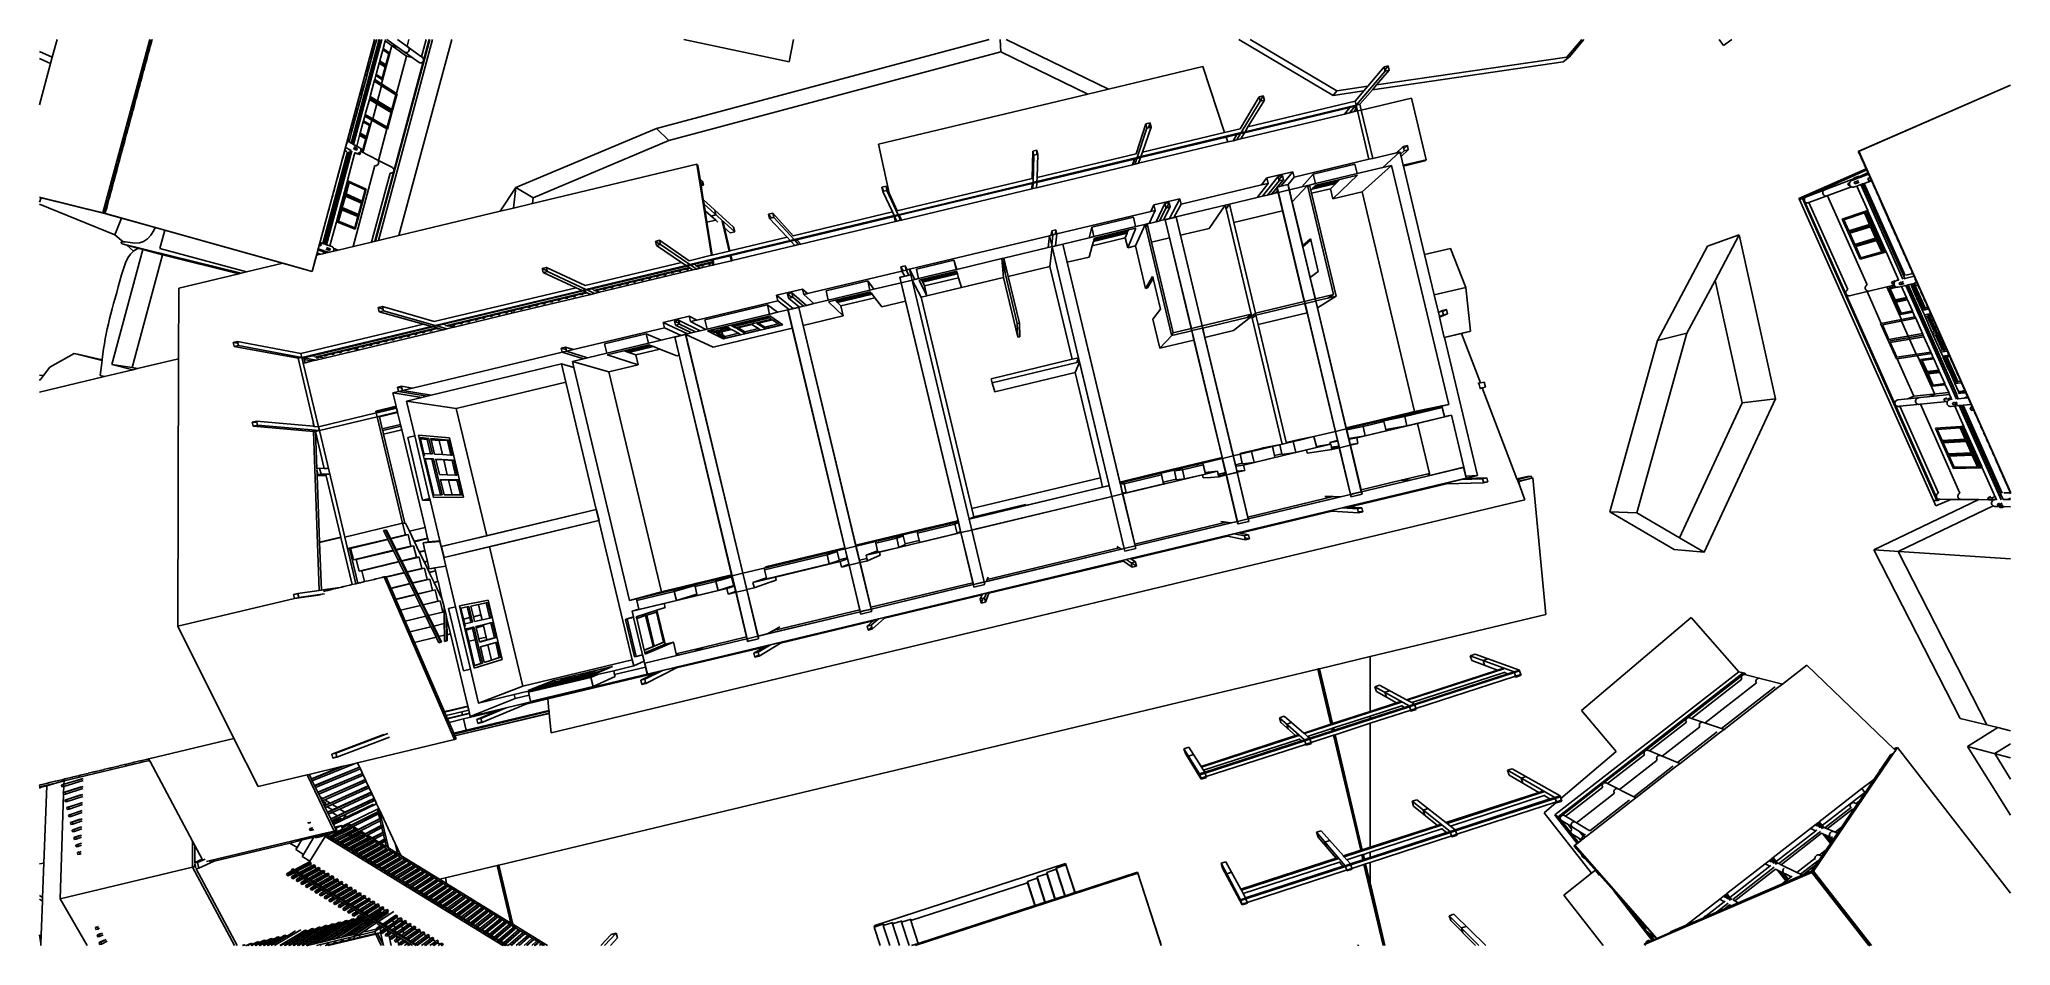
# Model space of a CAD drawing. Extents: x -86023 to 86023, y -39538 to 39538.
import ezdxf

# ---------------------------------------------------------------- set-up
doc = ezdxf.new("R2010")
doc.units = 0
doc.layers.get('0').update_dxf_attribs({"linetype": 'CONTINUOUS'})
doc.layers.add('SECTIONCUTEDGES', color=7, linetype='CONTINUOUS')

msp = doc.modelspace()

# ---------------------------------------------------------------- linework, layer by layer
for p, q in [((-86023, 38499), (-84899, 37996)), ((-86023, 37861), (-85051, 37433)), ((-85051, 37433), (-84899, 37996)), ((-84899, 37996), (-84483, 39538)), ((-80481, 24403), (-76397, 39538)), ((-76739, 37703), (-76646, 38048)), ((-76724, 37697), (-76630, 38046)), ((-76689, 37683), (-76591, 38045)), ((-76646, 38048), (-76638, 38077)), ((-76646, 38048), (-76630, 38046)), ((-76638, 38077), (-76571, 38327)), ((-76588, 38057), (-76638, 38077)), ((-76630, 38046), (-76629, 38051)), ((-76591, 38045), (-76588, 38057)), ((-76588, 38057), (-76521, 38306)), ((-76571, 38327), (-76478, 38671)), ((-76571, 38327), (-76556, 38320)), ((-76556, 38320), (-76462, 38669)), ((-76556, 38320), (-76521, 38306)), ((-76521, 38306), (-76423, 38668)), ((-76478, 38671), (-76470, 38701)), ((-76478, 38671), (-76462, 38669)), ((-76470, 38701), (-76403, 38950)), ((-76420, 38680), (-76470, 38701)), ((-76462, 38669), (-76461, 38674)), ((-76423, 38668), (-76420, 38680)), ((-76420, 38680), (-76353, 38929)), ((-76403, 38950), (-76310, 39293)), ((-76403, 38950), (-76388, 38944)), ((-76388, 38944), (-76294, 39291)), ((-76388, 38944), (-76353, 38929)), ((-76353, 38929), (-76255, 39290)), ((-76310, 39293), (-76302, 39324)), ((-76310, 39293), (-76294, 39291)), ((-76302, 39324), (-76244, 39538)), ((-76252, 39303), (-76302, 39324)), ((-76294, 39291), (-76293, 39296)), ((-76255, 39290), (-76252, 39303)), ((-76252, 39303), (-76188, 39538)), ((-56770, 39538), (-62232, 19296)), ((-58822, 30494), (-56381, 39538)), ((-58726, 30444), (-56272, 39538)), ((-58596, 30377), (-56124, 39538)), ((-57209, 37867), (-57299, 37533)), ((-57295, 36912), (-57028, 37902)), ((-57205, 37882), (-57209, 37867)), ((-57201, 37864), (-57209, 37867)), ((-57205, 37882), (-57142, 38114)), ((-57205, 37882), (-57201, 37864)), ((-57201, 37864), (-57166, 37994)), ((-57166, 37994), (-57139, 38093)), ((-57028, 37902), (-57166, 37994)), ((-57120, 38197), (-57142, 38114)), ((-57138, 38096), (-57142, 38114)), ((-57139, 38093), (-57138, 38096)), ((-57139, 38093), (-57001, 38001)), ((-57052, 38447), (-57120, 38197)), ((-57120, 38197), (-56975, 38100)), ((-57048, 38463), (-57052, 38447)), ((-57044, 38444), (-57052, 38447)), ((-57048, 38463), (-56985, 38695)), ((-57048, 38463), (-57044, 38444)), ((-57044, 38444), (-56982, 38676)), ((-57028, 37902), (-57001, 38001)), ((-57001, 38001), (-56975, 38100)), ((-56896, 39028), (-56985, 38695)), ((-56982, 38676), (-56985, 38695)), ((-56975, 38100), (-56708, 39089)), ((-56891, 39044), (-56896, 39028)), ((-56888, 39025), (-56896, 39028)), ((-56829, 39276), (-56891, 39044)), ((-56891, 39044), (-56888, 39025)), ((-56888, 39025), (-56845, 39184)), ((-56845, 39184), (-56825, 39257)), ((-56708, 39089), (-56845, 39184)), ((-56825, 39288), (-56829, 39276)), ((-56825, 39257), (-56829, 39276)), ((-56758, 39538), (-56825, 39288)), ((-56825, 39288), (-56681, 39188)), ((-56825, 39288), (-56681, 39188)), ((-56708, 39089), (-56681, 39188)), ((-56690, 21939), (-51941, 39538)), ((-56681, 39188), (-56587, 39538)), ((-56440, 21999), (-51707, 39538)), ((-56056, 38640), (-56320, 37662)), ((-55263, 38999), (-56165, 35659)), ((-55444, 38333), (-56071, 36010)), ((-56030, 38738), (-56056, 38640)), ((-55533, 38279), (-56056, 38640)), ((-55848, 39411), (-56030, 38738)), ((-56030, 38738), (-55444, 38333)), ((-56030, 38738), (-55444, 38333)), ((-55814, 39538), (-55848, 39411)), ((-53975, 38090), (-55848, 39411)), ((-55794, 37310), (-55533, 38279)), ((-55444, 38333), (-55757, 37172)), ((-53484, 37957), (-55711, 39538)), ((-54760, 38863), (-55263, 38999)), ((-54855, 34828), (-53975, 38090)), ((-52674, 38031), (-54761, 39538)), ((-50030, 39538), (-54647, 22428)), ((-54077, 38397), (-54140, 38423)), ((-54010, 38388), (-54077, 38397)), ((-53942, 38398), (-54010, 38388)), ((-53975, 38090), (-53484, 37957)), ((-53879, 38426), (-53942, 38398)), ((-53769, 39538), (-53931, 38939)), ((-53824, 38469), (-53879, 38426)), ((-53873, 38896), (-53819, 38854)), ((-53782, 38526), (-53824, 38469)), ((-53819, 38854), (-53778, 38798)), ((-53755, 38592), (-53782, 38526)), ((-53778, 38798), (-53753, 38733)), ((-53745, 38662), (-53755, 38592)), ((-53753, 38733), (-53745, 38662)), ((-52878, 37527), (-53484, 37957)), ((-52674, 38031), (-52267, 39538)), ((-52617, 37990), (-52674, 38031)), ((-52565, 37948), (-52617, 37990)), ((-52525, 37893), (-52565, 37948)), ((-52500, 37830), (-52525, 37893)), ((-52502, 37692), (-52004, 39538)), ((-32175, 31779), (-3120, 39538)), ((-31089, 30707), (-2100, 38448)), ((-29772, 39538), (-20580, 37576)), ((-20197, 39538), (-20580, 37576)), ((-2159, 39538), (-2100, 38448)), ((-2100, 38448), (5491, 34773)), ((-1650, 39538), (7299, 35205)), ((26892, 34650), (18668, 39538)), ((27205, 35054), (19660, 39538)), ((30681, 35563), (47306, 37997)), ((46967, 37589), (47513, 38027)), ((47306, 37997), (48590, 39538)), ((47306, 37997), (47513, 38027)), ((47513, 38027), (48772, 39538)), ((60574, 39538), (60974, 39005)), ((60974, 39005), (61703, 39538)), ((-86023, 33830), (-85051, 37433)), ((-77193, 35813), (-77095, 36177)), ((-77188, 36040), (-77150, 36181)), ((-77173, 36033), (-77134, 36179)), ((-77150, 36181), (-77143, 36207)), ((-77150, 36181), (-77134, 36179)), ((-77143, 36207), (-77076, 36456)), ((-77093, 36187), (-77143, 36207)), ((-77134, 36179), (-77133, 36183)), ((-77095, 36177), (-77093, 36187)), ((-77093, 36187), (-77025, 36437)), ((-77076, 36456), (-77012, 36694)), ((-77076, 36456), (-77061, 36450)), ((-77061, 36450), (-76997, 36687)), ((-77061, 36450), (-77025, 36437)), ((-77025, 36437), (-76927, 36799)), ((-77012, 36694), (-76982, 36804)), ((-76997, 36687), (-77012, 36694)), ((-76997, 36687), (-76966, 36802)), ((-76982, 36804), (-76975, 36830)), ((-76982, 36804), (-76966, 36802)), ((-76975, 36830), (-76908, 37080)), ((-76924, 36810), (-76975, 36830)), ((-76966, 36802), (-76965, 36806)), ((-76927, 36799), (-76924, 36810)), ((-76924, 36810), (-76857, 37060)), ((-76908, 37080), (-76814, 37426)), ((-76908, 37080), (-76892, 37074)), ((-76892, 37074), (-76798, 37424)), ((-76892, 37074), (-76857, 37060)), ((-76857, 37060), (-76759, 37422)), ((-76814, 37426), (-76807, 37454)), ((-76814, 37426), (-76798, 37424)), ((-76807, 37454), (-76739, 37703)), ((-76756, 37434), (-76807, 37454)), ((-76798, 37424), (-76797, 37428)), ((-76759, 37422), (-76756, 37434)), ((-76756, 37434), (-76689, 37683)), ((-76739, 37703), (-76724, 37697)), ((-76724, 37697), (-76689, 37683)), ((-57818, 34974), (-57455, 36321)), ((-57675, 36139), (-57679, 36125)), ((-57675, 36139), (-57613, 36371)), ((-57675, 36139), (-57671, 36122)), ((-57671, 36122), (-57608, 36354)), ((-57601, 36413), (-57613, 36371)), ((-57608, 36354), (-57613, 36371)), ((-57565, 36548), (-57601, 36413)), ((-57455, 36321), (-57601, 36413)), ((-57522, 36705), (-57565, 36548)), ((-57565, 36548), (-57418, 36455)), ((-57518, 36720), (-57522, 36705)), ((-57514, 36703), (-57522, 36705)), ((-57518, 36720), (-57456, 36952)), ((-57518, 36720), (-57514, 36703)), ((-57514, 36703), (-57460, 36902)), ((-57460, 36902), (-57452, 36935)), ((-57322, 36813), (-57460, 36902)), ((-57322, 36813), (-57460, 36902)), ((-57441, 37006), (-57456, 36952)), ((-57452, 36935), (-57456, 36952)), ((-57455, 36321), (-57418, 36455)), ((-57366, 37286), (-57441, 37006)), ((-57441, 37006), (-57295, 36912)), ((-57418, 36455), (-57322, 36813)), ((-57362, 37301), (-57366, 37286)), ((-57358, 37283), (-57366, 37286)), ((-57362, 37301), (-57299, 37533)), ((-57362, 37301), (-57358, 37283)), ((-57358, 37283), (-57295, 37515)), ((-57322, 36813), (-57295, 36912)), ((-57295, 37515), (-57299, 37533)), ((-56663, 36390), (-56759, 36036)), ((-56637, 36488), (-56663, 36390)), ((-56071, 36010), (-56663, 36390)), ((-56071, 36010), (-56663, 36390)), ((-56373, 37466), (-56637, 36488)), ((-56637, 36488), (-56108, 36148)), ((-56346, 37564), (-56373, 37466)), ((-55847, 37117), (-56373, 37466)), ((-56320, 37662), (-56346, 37564)), ((-56346, 37564), (-55757, 37172)), ((-56320, 37662), (-55794, 37310)), ((-56108, 36148), (-55847, 37117)), ((-55757, 37172), (-56071, 36010)), ((-55103, 28054), (-52502, 37692)), ((-52878, 37527), (-52817, 37502)), ((-52817, 37502), (-52751, 37493)), ((-52751, 37493), (-52685, 37503)), ((-52685, 37503), (-52623, 37530)), ((-52623, 37530), (-52570, 37573)), ((-52570, 37573), (-52528, 37628)), ((-52528, 37628), (-52502, 37692)), ((-52502, 37692), (-52492, 37761)), ((-52492, 37761), (-52500, 37830)), ((15516, 37171), (7299, 35205)), ((17419, 31412), (15516, 37171)), ((31429, 36767), (28894, 33801)), ((31341, 37133), (29923, 35452)), ((30327, 35153), (46967, 37589)), ((31795, 36854), (30681, 35563)), ((31707, 37220), (31405, 36866)), ((-77648, 34337), (-77581, 34586)), ((-77597, 34318), (-77530, 34567)), ((-77581, 34586), (-77486, 34937)), ((-77581, 34586), (-77565, 34580)), ((-77565, 34580), (-77470, 34934)), ((-77565, 34580), (-77530, 34567)), ((-77530, 34567), (-77432, 34931)), ((-77486, 34937), (-77480, 34960)), ((-77486, 34937), (-77470, 34934)), ((-77480, 34960), (-77412, 35210)), ((-77429, 34941), (-77480, 34960)), ((-77470, 34934), (-77469, 34938)), ((-77432, 34931), (-77429, 34941)), ((-77429, 34941), (-77362, 35190)), ((-77412, 35210), (-77398, 35263)), ((-77412, 35210), (-77397, 35204)), ((-77398, 35263), (-77324, 35535)), ((-77383, 35256), (-77398, 35263)), ((-77397, 35204), (-77383, 35256)), ((-77397, 35204), (-77362, 35190)), ((-77383, 35256), (-77309, 35531)), ((-77362, 35190), (-77263, 35554)), ((-77324, 35535), (-77318, 35559)), ((-77309, 35531), (-77324, 35535)), ((-77318, 35559), (-77311, 35584)), ((-77318, 35559), (-77302, 35557)), ((-77311, 35584), (-77244, 35833)), ((-77261, 35564), (-77311, 35584)), ((-77309, 35531), (-77302, 35557)), ((-77302, 35557), (-77301, 35561)), ((-77263, 35554), (-77261, 35564)), ((-77261, 35564), (-77193, 35813)), ((-77244, 35833), (-77227, 35895)), ((-77244, 35833), (-77229, 35827)), ((-77229, 35827), (-77212, 35891)), ((-77229, 35827), (-77193, 35813)), ((-77227, 35895), (-77190, 36035)), ((-77227, 35895), (-77212, 35891)), ((-77212, 35891), (-77174, 36031)), ((-77190, 36035), (-77188, 36040)), ((-77190, 36035), (-77174, 36031)), ((-77173, 36033), (-77188, 36040)), ((-77174, 36031), (-77173, 36033)), ((-58254, 33359), (-57891, 34705)), ((-58146, 34396), (-58083, 34628)), ((-58141, 34380), (-58078, 34613)), ((-58038, 34793), (-58083, 34628)), ((-58078, 34613), (-58083, 34628)), ((-58002, 34928), (-58038, 34793)), ((-57891, 34705), (-58038, 34793)), ((-57992, 34964), (-58002, 34928)), ((-57854, 34840), (-58002, 34928)), ((-57989, 34977), (-57992, 34964)), ((-57984, 34961), (-57992, 34964)), ((-57989, 34977), (-57926, 35209)), ((-57989, 34977), (-57984, 34961)), ((-57984, 34961), (-57958, 35059)), ((-57958, 35059), (-57922, 35193)), ((-57958, 35059), (-57818, 34974)), ((-57836, 35544), (-57926, 35209)), ((-57922, 35193), (-57926, 35209)), ((-57891, 34705), (-57854, 34840)), ((-57854, 34840), (-57818, 34974)), ((-57832, 35558), (-57836, 35544)), ((-57828, 35542), (-57836, 35544)), ((-57832, 35558), (-57769, 35790)), ((-57832, 35558), (-57828, 35542)), ((-57828, 35542), (-57765, 35774)), ((-57679, 36125), (-57769, 35790)), ((-57765, 35774), (-57769, 35790)), ((-57671, 36122), (-57679, 36125)), ((-57190, 34439), (-57226, 34306)), ((-57154, 34572), (-57190, 34439)), ((-55227, 33257), (-57190, 34439)), ((-56795, 35903), (-57154, 34572)), ((-57154, 34572), (-55261, 33428)), ((-56759, 36036), (-56795, 35903)), ((-54914, 34714), (-56795, 35903)), ((-56759, 36036), (-54855, 34828)), ((-56154, 35498), (-56509, 34183)), ((-56119, 35630), (-56154, 35498)), ((-55261, 33428), (-54914, 34714)), ((-55227, 33257), (-54810, 34799)), ((-54855, 34828), (-54810, 34799)), ((5491, 34773), (-12789, 30400)), ((7299, 35205), (5491, 34773)), ((20436, 34524), (18788, 31739)), ((20802, 34612), (20531, 34160)), ((26892, 34650), (27205, 35054)), ((26892, 34650), (29578, 35044)), ((27205, 35054), (29923, 35452)), ((29578, 35044), (28813, 34138)), ((30327, 35153), (29230, 33882)), ((33725, 34423), (29351, 33377)), ((29923, 35452), (29578, 35044)), ((30681, 35563), (30327, 35153)), ((35012, 29041), (33725, 34423)), ((72733, 29764), (86023, 35554)), ((72747, 29769), (86023, 35552)), ((72766, 29774), (86023, 35549)), ((-78152, 32466), (-78085, 32716)), ((-78102, 32448), (-78034, 32698)), ((-78085, 32716), (-77990, 33070)), ((-78085, 32716), (-78070, 32710)), ((-78070, 32710), (-77973, 33067)), ((-78070, 32710), (-78034, 32698)), ((-78034, 32698), (-77936, 33063)), ((-77990, 33070), (-77984, 33090)), ((-77990, 33070), (-77973, 33067)), ((-77984, 33090), (-77917, 33339)), ((-77933, 33071), (-77984, 33090)), ((-77973, 33067), (-77973, 33070)), ((-77936, 33063), (-77933, 33071)), ((-77933, 33071), (-77866, 33321)), ((-77917, 33339), (-77822, 33692)), ((-77917, 33339), (-77902, 33334)), ((-77902, 33334), (-77805, 33690)), ((-77902, 33334), (-77866, 33321)), ((-77866, 33321), (-77768, 33686)), ((-77822, 33692), (-77816, 33713)), ((-77822, 33692), (-77805, 33690)), ((-77816, 33713), (-77749, 33963)), ((-77765, 33695), (-77816, 33713)), ((-77805, 33690), (-77805, 33693)), ((-77768, 33686), (-77765, 33695)), ((-77765, 33695), (-77698, 33944)), ((-77749, 33963), (-77654, 34315)), ((-77749, 33963), (-77733, 33957)), ((-77733, 33957), (-77638, 34312)), ((-77733, 33957), (-77698, 33944)), ((-77698, 33944), (-77600, 34309)), ((-77654, 34315), (-77648, 34337)), ((-77654, 34315), (-77638, 34312)), ((-77597, 34318), (-77648, 34337)), ((-77638, 34312), (-77637, 34316)), ((-77600, 34309), (-77597, 34318)), ((-58695, 31723), (-58428, 32713)), ((-58616, 32653), (-58553, 32885)), ((-58611, 32639), (-58570, 32792)), ((-58570, 32792), (-58548, 32871)), ((-58428, 32713), (-58570, 32792)), ((-58550, 32895), (-58553, 32885)), ((-58548, 32871), (-58553, 32885)), ((-58462, 33222), (-58550, 32895)), ((-58550, 32895), (-58402, 32812)), ((-58550, 32895), (-58402, 32812)), ((-58459, 33234), (-58462, 33222)), ((-58454, 33219), (-58462, 33222)), ((-58459, 33234), (-58396, 33466)), ((-58459, 33234), (-58454, 33219)), ((-58454, 33219), (-58431, 33304)), ((-58431, 33304), (-58395, 33439)), ((-58290, 33224), (-58431, 33304)), ((-58428, 32713), (-58402, 32812)), ((-58402, 32812), (-58290, 33224)), ((-58306, 33803), (-58396, 33466)), ((-58392, 33452), (-58396, 33466)), ((-58395, 33439), (-58392, 33452)), ((-58395, 33439), (-58254, 33359)), ((-58302, 33815), (-58306, 33803)), ((-58298, 33800), (-58306, 33803)), ((-58302, 33815), (-58240, 34047)), ((-58302, 33815), (-58298, 33800)), ((-58298, 33800), (-58235, 34032)), ((-58290, 33224), (-58254, 33359)), ((-58149, 34383), (-58240, 34047)), ((-58235, 34032), (-58240, 34047)), ((-58146, 34396), (-58149, 34383)), ((-58141, 34380), (-58149, 34383)), ((-58146, 34396), (-58141, 34380)), ((-57621, 32842), (-57731, 32435)), ((-57585, 32975), (-57621, 32842)), ((-55688, 31741), (-57621, 32842)), ((-57226, 34306), (-57585, 32975)), ((-57585, 32975), (-55678, 31884)), ((-55331, 33170), (-57226, 34306)), ((-56580, 33919), (-56935, 32604)), ((-56545, 34051), (-56580, 33919)), ((-56509, 34183), (-56545, 34051)), ((-55678, 31884), (-55331, 33170)), ((-55643, 31715), (-55227, 33257)), ((27873, 33023), (18824, 30859)), ((20524, 34158), (18869, 31403)), ((28359, 33599), (19152, 31397)), ((28894, 33801), (19205, 31483)), ((20890, 34246), (19459, 31900)), ((28813, 34138), (19459, 31900)), ((28359, 33599), (27873, 33023)), ((28321, 33131), (27873, 33023)), ((28814, 33708), (28321, 33131)), ((28650, 33209), (28321, 33131)), ((28814, 33708), (28359, 33599)), ((28872, 33467), (28650, 33209)), ((28918, 33274), (28650, 33209)), ((28894, 33801), (28813, 34138)), ((28814, 33708), (28894, 33801)), ((28872, 33467), (28814, 33708)), ((28918, 33274), (28872, 33467)), ((28894, 33801), (29230, 33882)), ((29015, 33297), (28894, 33801)), ((29015, 33297), (28918, 33274)), ((29351, 33377), (29015, 33297)), ((30023, 29080), (29015, 33297)), ((29351, 33377), (29230, 33882)), ((30360, 29160), (29351, 33377)), ((-78590, 30846), (-78493, 31203)), ((-78574, 30840), (-78477, 31200)), ((-78539, 30828), (-78440, 31195)), ((-78493, 31203), (-78489, 31220)), ((-78493, 31203), (-78477, 31200)), ((-78489, 31220), (-78422, 31469)), ((-78438, 31202), (-78489, 31220)), ((-78477, 31200), (-78477, 31203)), ((-78440, 31195), (-78438, 31202)), ((-78438, 31202), (-78371, 31451)), ((-78422, 31469), (-78326, 31825)), ((-78422, 31469), (-78406, 31464)), ((-78406, 31464), (-78309, 31822)), ((-78406, 31464), (-78371, 31451)), ((-78371, 31451), (-78272, 31818)), ((-78326, 31825), (-78321, 31843)), ((-78326, 31825), (-78309, 31822)), ((-78321, 31843), (-78253, 32092)), ((-78270, 31825), (-78321, 31843)), ((-78309, 31822), (-78309, 31825)), ((-78272, 31818), (-78270, 31825)), ((-78270, 31825), (-78202, 32074)), ((-78253, 32092), (-78158, 32448)), ((-78253, 32092), (-78238, 32087)), ((-78238, 32087), (-78141, 32445)), ((-78238, 32087), (-78202, 32074)), ((-78202, 32074), (-78104, 32440)), ((-78158, 32448), (-78152, 32466)), ((-78158, 32448), (-78141, 32445)), ((-78102, 32448), (-78152, 32466)), ((-78141, 32445), (-78141, 32448)), ((-78104, 32440), (-78102, 32448)), ((-59086, 30910), (-59023, 31142)), ((-59081, 30897), (-59018, 31129)), ((-58932, 31480), (-59023, 31142)), ((-59018, 31129), (-59023, 31142)), ((-59002, 30587), (-58749, 31525)), ((-58929, 31491), (-58932, 31480)), ((-58924, 31478), (-58932, 31480)), ((-58929, 31491), (-58867, 31723)), ((-58929, 31491), (-58924, 31478)), ((-58924, 31478), (-58891, 31601)), ((-58891, 31601), (-58864, 31701)), ((-58749, 31525), (-58891, 31601)), ((-58845, 31804), (-58867, 31723)), ((-58862, 31710), (-58867, 31723)), ((-58864, 31701), (-58862, 31710)), ((-58864, 31701), (-58722, 31624)), ((-58776, 32061), (-58845, 31804)), ((-58845, 31804), (-58695, 31723)), ((-58773, 32072), (-58776, 32061)), ((-58768, 32058), (-58776, 32061)), ((-58773, 32072), (-58710, 32304)), ((-58773, 32072), (-58768, 32058)), ((-58768, 32058), (-58705, 32291)), ((-58749, 31525), (-58722, 31624)), ((-58722, 31624), (-58695, 31723)), ((-58619, 32642), (-58710, 32304)), ((-58705, 32291), (-58710, 32304)), ((-58616, 32653), (-58619, 32642)), ((-58611, 32639), (-58619, 32642)), ((-58616, 32653), (-58611, 32639)), ((-58074, 31163), (-58324, 30236)), ((-58047, 31261), (-58074, 31163)), ((-57532, 30872), (-58074, 31163)), ((-58021, 31359), (-58047, 31261)), ((-58047, 31261), (-57441, 30934)), ((-57757, 32337), (-58021, 31359)), ((-58021, 31359), (-57479, 31066)), ((-57017, 32499), (-57781, 29667)), ((-57731, 32435), (-57757, 32337)), ((-57218, 32035), (-57757, 32337)), ((-57127, 32096), (-57754, 29773)), ((-57731, 32435), (-57127, 32096)), ((-57731, 32435), (-57127, 32096)), ((-57479, 31066), (-57218, 32035)), ((-57127, 32096), (-57441, 30934)), ((-56935, 32604), (-56971, 32472)), ((-56435, 28976), (-55688, 31741)), ((-55643, 31715), (-55688, 31741)), ((-44434, 26626), (-32175, 31779)), ((-32175, 31779), (-31089, 30707)), ((10556, 32160), (9705, 29566)), ((10644, 31795), (9785, 29230)), ((17551, 31014), (10094, 29230)), ((18869, 31403), (10122, 29310)), ((11010, 31882), (10255, 29698)), ((17419, 31412), (10255, 29698)), ((10922, 32248), (10779, 31827)), ((18788, 31739), (17419, 31412)), ((18492, 31239), (17551, 31014)), ((17691, 30588), (17551, 31014)), ((18492, 31239), (18175, 30703)), ((18817, 31317), (18492, 31239)), ((18817, 31317), (18494, 30780)), ((18817, 31317), (18869, 31403)), ((19152, 31397), (18817, 31317)), ((19152, 31397), (18824, 30859)), ((19205, 31483), (18869, 31403)), ((19152, 31397), (19205, 31483)), ((19459, 31900), (19205, 31483)), ((-79095, 28975), (-78997, 29336)), ((-79079, 28970), (-78981, 29333)), ((-79043, 28958), (-78944, 29327)), ((-78997, 29336), (-78994, 29349)), ((-78997, 29336), (-78981, 29333)), ((-78994, 29349), (-78926, 29599)), ((-78942, 29332), (-78994, 29349)), ((-78981, 29333), (-78981, 29335)), ((-78944, 29327), (-78942, 29332)), ((-78942, 29332), (-78875, 29582)), ((-78926, 29599), (-78829, 29958)), ((-78926, 29599), (-78911, 29594)), ((-78911, 29594), (-78813, 29955)), ((-78911, 29594), (-78875, 29582)), ((-78875, 29582), (-78776, 29950)), ((-78829, 29958), (-78825, 29973)), ((-78829, 29958), (-78813, 29955)), ((-78825, 29973), (-78758, 30222)), ((-78774, 29956), (-78825, 29973)), ((-78813, 29955), (-78813, 29958)), ((-78776, 29950), (-78774, 29956)), ((-78774, 29956), (-78707, 30205)), ((-78758, 30222), (-78661, 30581)), ((-78758, 30222), (-78743, 30217)), ((-78743, 30217), (-78645, 30578)), ((-78743, 30217), (-78707, 30205)), ((-78707, 30205), (-78608, 30572)), ((-78661, 30581), (-78657, 30596)), ((-78661, 30581), (-78645, 30578)), ((-78657, 30596), (-78590, 30846)), ((-78606, 30579), (-78657, 30596)), ((-78645, 30578), (-78645, 30580)), ((-78608, 30572), (-78606, 30579)), ((-78606, 30579), (-78539, 30828)), ((-78590, 30846), (-78574, 30840)), ((-78574, 30840), (-78539, 30828)), ((-61280, 21727), (-59122, 29725)), ((-61196, 21697), (-59031, 29719)), ((-61096, 21662), (-58934, 29671)), ((-60960, 21614), (-58747, 29815)), ((-59556, 29167), (-59494, 29399)), ((-59551, 29156), (-59488, 29388)), ((-59402, 29739), (-59494, 29399)), ((-59488, 29388), (-59494, 29399)), ((-59400, 29748), (-59402, 29739)), ((-59394, 29736), (-59402, 29739)), ((-59400, 29748), (-59337, 29980)), ((-59400, 29748), (-59394, 29736)), ((-59394, 29736), (-59365, 29842)), ((-59365, 29842), (-59331, 29968)), ((-59187, 29753), (-59365, 29842)), ((-59306, 30093), (-59337, 29980)), ((-59331, 29968), (-59337, 29980)), ((-59245, 30319), (-59306, 30093)), ((-58879, 29877), (-59306, 30093)), ((-59243, 30329), (-59245, 30319)), ((-59237, 30317), (-59245, 30319)), ((-59243, 30329), (-59180, 30561)), ((-59243, 30329), (-59237, 30317)), ((-59237, 30317), (-59175, 30549)), ((-59161, 30634), (-59180, 30561)), ((-59175, 30549), (-59180, 30561)), ((-59152, 30665), (-59161, 30634)), ((-59021, 30596), (-59161, 30634)), ((-59098, 30867), (-59152, 30665)), ((-59152, 30665), (-59021, 30596)), ((-58541, 29433), (-59137, 27224)), ((-59089, 30900), (-59098, 30867)), ((-59098, 30867), (-58967, 30798)), ((-59086, 30910), (-59089, 30900)), ((-59081, 30897), (-59089, 30900)), ((-59086, 30910), (-59081, 30897)), ((-59021, 30597), (-58967, 30798)), ((-59021, 30596), (-59021, 30597)), ((-59002, 30587), (-59021, 30597)), ((-58822, 30494), (-59002, 30587)), ((-58934, 29671), (-58879, 29877)), ((-58814, 29843), (-58879, 29877)), ((-58726, 30444), (-58822, 30494)), ((-58596, 30377), (-58726, 30444)), ((-58646, 30012), (-58485, 29968)), ((-58324, 30236), (-58596, 30377)), ((-58586, 30151), (-58446, 30113)), ((-58483, 29645), (-58541, 29433)), ((-58487, 29930), (-58326, 29887)), ((-58485, 29968), (-58446, 30113)), ((-58326, 29887), (-58485, 29968)), ((-58478, 29664), (-58483, 29645)), ((-58476, 29672), (-58478, 29664)), ((-58478, 29664), (-58441, 29654)), ((-58475, 29677), (-58476, 29672)), ((-58441, 29654), (-58476, 29672)), ((-58446, 30113), (-58287, 30032)), ((-58383, 29625), (-58441, 29654)), ((-58383, 29625), (-58317, 29597)), ((-58287, 30032), (-58326, 29887)), ((-58103, 30121), (-58324, 30236)), ((-58317, 29597), (-58257, 29589)), ((-58062, 29490), (-58310, 29557)), ((-58257, 29589), (-58062, 29490)), ((-58257, 29589), (-58247, 29588)), ((-58247, 29588), (-58176, 29599)), ((-58176, 29599), (-58109, 29628)), ((-58109, 29628), (-58052, 29673)), ((-58047, 30077), (-58103, 30121)), ((-58062, 29490), (-58010, 29680)), ((-58052, 29673), (-58037, 29694)), ((-58004, 30018), (-58047, 30077)), ((-58037, 29694), (-58008, 29733)), ((-58037, 29694), (-58010, 29680)), ((-58008, 29733), (-57990, 29775)), ((-58001, 30011), (-58004, 30018)), ((-58001, 30011), (-57793, 29903)), ((-57977, 29949), (-58001, 30011)), ((-57990, 29775), (-57979, 29802)), ((-56435, 28976), (-57990, 29775)), ((-57979, 29802), (-57969, 29876)), ((-57970, 29884), (-57977, 29949)), ((-57754, 29773), (-57970, 29884)), ((-57969, 29876), (-57970, 29884)), ((-57754, 29773), (-57970, 29884)), ((-57793, 29903), (-57532, 30872)), ((-57441, 30934), (-57754, 29773)), ((-42935, 25727), (-31089, 30707)), ((-12789, 30400), (-11849, 26108)), ((676, 29797), (621, 27393)), ((763, 29431), (702, 27057)), ((1042, 29884), (1028, 29494)), ((9705, 29566), (1052, 27496)), ((1129, 29518), (1052, 27496)), ((10122, 29310), (9785, 29230)), ((17691, 30588), (9921, 28729)), ((10094, 29230), (10122, 29310)), ((10255, 29698), (10122, 29310)), ((18175, 30703), (17691, 30588)), ((18494, 30780), (18175, 30703)), ((18824, 30859), (18494, 30780)), ((31223, 28361), (32726, 29726)), ((33005, 30180), (32432, 29656)), ((33092, 29814), (32774, 29527)), ((33458, 29901), (32821, 29332)), ((33371, 30267), (33053, 29979)), ((72747, 29769), (72733, 29764)), ((72733, 29764), (72837, 29531)), ((72747, 29769), (72766, 29774)), ((72851, 29535), (72747, 29769)), ((86023, 16), (72766, 29774)), ((72837, 29531), (72851, 29535)), ((73007, 29186), (72851, 29535)), ((-79498, 27479), (-79431, 27728)), ((-79447, 27463), (-79379, 27712)), ((-79431, 27728), (-79333, 28091)), ((-79431, 27728), (-79415, 27724)), ((-79415, 27724), (-79317, 28088)), ((-79415, 27724), (-79379, 27712)), ((-79379, 27712), (-79280, 28081)), ((-79333, 28091), (-79330, 28103)), ((-79333, 28091), (-79317, 28088)), ((-79330, 28103), (-79263, 28352)), ((-79279, 28086), (-79330, 28103)), ((-79317, 28088), (-79317, 28090)), ((-79280, 28081), (-79279, 28086)), ((-79279, 28086), (-79211, 28335)), ((-79263, 28352), (-79165, 28714)), ((-79263, 28352), (-79247, 28347)), ((-79247, 28347), (-79149, 28710)), ((-79247, 28347), (-79211, 28335)), ((-79211, 28335), (-79112, 28704)), ((-79165, 28714), (-79162, 28726)), ((-79165, 28714), (-79149, 28710)), ((-79162, 28726), (-79095, 28975)), ((-79110, 28709), (-79162, 28726)), ((-79149, 28710), (-79149, 28712)), ((-79112, 28704), (-79110, 28709)), ((-79110, 28709), (-79043, 28958)), ((-79095, 28975), (-79079, 28970)), ((-79079, 28970), (-79043, 28958)), ((-60027, 27424), (-59964, 27656)), ((-60021, 27414), (-59958, 27646)), ((-59872, 27997), (-59964, 27656)), ((-59958, 27646), (-59964, 27656)), ((-59870, 28005), (-59872, 27997)), ((-59864, 27995), (-59872, 27997)), ((-59870, 28005), (-59807, 28237)), ((-59870, 28005), (-59864, 27995)), ((-59864, 27995), (-59801, 28227)), ((-59715, 28578), (-59807, 28237)), ((-59801, 28227), (-59807, 28237)), ((-59713, 28586), (-59715, 28578)), ((-59707, 28575), (-59715, 28578)), ((-59713, 28586), (-59650, 28818)), ((-59713, 28586), (-59707, 28575)), ((-59707, 28575), (-59645, 28807)), ((-59559, 29158), (-59650, 28818)), ((-59645, 28807), (-59650, 28818)), ((-59556, 29167), (-59559, 29158)), ((-59551, 29156), (-59559, 29158)), ((-59556, 29167), (-59551, 29156)), ((-56740, 28528), (-58644, 21472)), ((-57039, 21856), (-55418, 27863)), ((-56757, 21923), (-55103, 28054)), ((-56673, 28519), (-56740, 28528)), ((-56605, 28529), (-56673, 28519)), ((-56542, 28557), (-56605, 28529)), ((-56487, 28601), (-56542, 28557)), ((-56536, 29028), (-56482, 28985)), ((-56445, 28657), (-56487, 28601)), ((-56482, 28985), (-56441, 28929)), ((-56418, 28723), (-56445, 28657)), ((-56441, 28929), (-56416, 28864)), ((-55218, 28351), (-56435, 28976)), ((-56408, 28794), (-56418, 28723)), ((-56416, 28864), (-56408, 28794)), ((-55418, 27863), (-55352, 27854)), ((-55352, 27854), (-55286, 27864)), ((-55286, 27864), (-55224, 27891)), ((-55224, 27891), (-55170, 27934)), ((-55166, 28309), (-55218, 28351)), ((-55170, 27934), (-55129, 27989)), ((-55126, 28255), (-55166, 28309)), ((-55129, 27989), (-55103, 28054)), ((-55101, 28191), (-55126, 28255)), ((-55103, 28054), (-55093, 28122)), ((-55093, 28122), (-55101, 28191)), ((-42997, 25215), (-28634, 28651)), ((-28559, 28576), (-28634, 28651)), ((-27359, 20700), (-28634, 28651)), ((-28559, 28576), (-28361, 27340)), ((9388, 28601), (1018, 26599)), ((9552, 29100), (1035, 27063)), ((9785, 29230), (1038, 27138)), ((9552, 29100), (9388, 28601)), ((9591, 28650), (9388, 28601)), ((9758, 29150), (9552, 29100)), ((9758, 29150), (9591, 28650)), ((9921, 28729), (9591, 28650)), ((9758, 29150), (9785, 29230)), ((10094, 29230), (9758, 29150)), ((10094, 29230), (9921, 28729)), ((22100, 27571), (20719, 25848)), ((22466, 27659), (22167, 27291)), ((22340, 26739), (23391, 27996)), ((24171, 26674), (25165, 27771)), ((25165, 27771), (28800, 28641)), ((25360, 26958), (25165, 27771)), ((29026, 27696), (26864, 25633)), ((27477, 27325), (29026, 27696)), ((28995, 27828), (28800, 28641)), ((29421, 26245), (32002, 28547)), ((33005, 28560), (35012, 29041)), ((33022, 28491), (34887, 28937)), ((34887, 28937), (35012, 29041)), ((67546, 25669), (73426, 28245)), ((73457, 28176), (67593, 25563)), ((73463, 28161), (67857, 25663)), ((73465, 28157), (68197, 25810)), ((72302, 27408), (72654, 27542)), ((72453, 27475), (72806, 27609)), ((72806, 27609), (72654, 27542)), ((72654, 27542), (72705, 27428)), ((72806, 27609), (72826, 27564)), ((72826, 27564), (73566, 27893)), ((72826, 27564), (72827, 27562)), ((72827, 27562), (73586, 27849)), ((72827, 27562), (72861, 27487)), ((72861, 27487), (73634, 27778)), ((72993, 29180), (73007, 29186)), ((73008, 29184), (72993, 29180)), ((72993, 29180), (73097, 28946)), ((73008, 29184), (73007, 29186)), ((73112, 28950), (73008, 29184)), ((73097, 28946), (73112, 28950)), ((73267, 28601), (73112, 28950)), ((73253, 28596), (73267, 28601)), ((73268, 28599), (73253, 28596)), ((73253, 28596), (73358, 28362)), ((73268, 28599), (73267, 28601)), ((73372, 28365), (73268, 28599)), ((73358, 28362), (73372, 28365)), ((73426, 28245), (73372, 28365)), ((73457, 28176), (73426, 28245)), ((73463, 28161), (73457, 28176)), ((73465, 28157), (73463, 28161)), ((73527, 28017), (73465, 28157)), ((73514, 28011), (73527, 28017)), ((73529, 28014), (73514, 28011)), ((73514, 28011), (73566, 27893)), ((73529, 28014), (73527, 28017)), ((73633, 27780), (73529, 28014)), ((73566, 27893), (73586, 27849)), ((73586, 27849), (73618, 27777)), ((73618, 27777), (73633, 27780)), ((73634, 27778), (73633, 27780)), ((73760, 27495), (73634, 27778)), ((-80003, 25609), (-79936, 25858)), ((-79951, 25593), (-79884, 25843)), ((-79936, 25858), (-79880, 26065)), ((-79936, 25858), (-79920, 25853)), ((-79920, 25853), (-79864, 26060)), ((-79920, 25853), (-79884, 25843)), ((-79884, 25843), (-79784, 26213)), ((-79880, 26065), (-79837, 26224)), ((-79864, 26060), (-79880, 26065)), ((-79864, 26060), (-79821, 26221)), ((-79837, 26224), (-79835, 26232)), ((-79837, 26224), (-79821, 26221)), ((-79835, 26232), (-79767, 26482)), ((-79783, 26216), (-79835, 26232)), ((-79821, 26221), (-79821, 26222)), ((-79784, 26213), (-79783, 26216)), ((-79783, 26216), (-79716, 26466)), ((-79767, 26482), (-79766, 26488)), ((-79767, 26482), (-79752, 26477)), ((-79766, 26488), (-79669, 26847)), ((-79750, 26483), (-79766, 26488)), ((-79752, 26477), (-79750, 26483)), ((-79752, 26477), (-79716, 26466)), ((-79750, 26483), (-79653, 26843)), ((-79716, 26466), (-79616, 26836)), ((-79669, 26847), (-79666, 26856)), ((-79669, 26847), (-79653, 26843)), ((-79666, 26856), (-79599, 27105)), ((-79615, 26840), (-79666, 26856)), ((-79653, 26843), (-79653, 26845)), ((-79616, 26836), (-79615, 26840)), ((-79615, 26840), (-79548, 27089)), ((-79599, 27105), (-79592, 27132)), ((-79599, 27105), (-79584, 27100)), ((-79592, 27132), (-79501, 27469)), ((-79576, 27127), (-79592, 27132)), ((-79584, 27100), (-79576, 27127)), ((-79584, 27100), (-79548, 27089)), ((-79576, 27127), (-79485, 27466)), ((-79548, 27089), (-79448, 27459)), ((-79501, 27469), (-79498, 27479)), ((-79501, 27469), (-79485, 27466)), ((-79447, 27463), (-79498, 27479)), ((-79485, 27466), (-79485, 27467)), ((-79448, 27459), (-79447, 27463)), ((-60497, 25681), (-60434, 25914)), ((-60491, 25672), (-60428, 25905)), ((-60342, 26255), (-60434, 25914)), ((-60428, 25905), (-60434, 25914)), ((-60340, 26262), (-60342, 26255)), ((-60334, 26253), (-60342, 26255)), ((-60340, 26262), (-60278, 26495)), ((-60340, 26262), (-60334, 26253)), ((-60334, 26253), (-60271, 26485)), ((-60185, 26836), (-60278, 26495)), ((-60271, 26485), (-60278, 26495)), ((-60184, 26843), (-60185, 26836)), ((-60177, 26833), (-60185, 26836)), ((-60184, 26843), (-60121, 27075)), ((-60184, 26843), (-60177, 26833)), ((-60177, 26833), (-60115, 27066)), ((-60029, 27417), (-60121, 27075)), ((-60115, 27066), (-60121, 27075)), ((-59164, 27124), (-60079, 23732)), ((-59131, 27110), (-60046, 23719)), ((-60027, 27424), (-60029, 27417)), ((-60021, 27414), (-60029, 27417)), ((-60027, 27424), (-60021, 27414)), ((-59681, 24787), (-59358, 25982)), ((-59316, 25853), (-59585, 24858)), ((-59358, 25982), (-59036, 27178)), ((-59358, 25982), (-57828, 25312)), ((-57920, 25244), (-59316, 25853)), ((-59263, 26052), (-58994, 27047)), ((-57867, 25438), (-59263, 26052)), ((-59137, 27224), (-59164, 27124)), ((-59164, 27124), (-59131, 27110)), ((-59137, 27224), (-59036, 27178)), ((-59036, 27178), (-57514, 26477)), ((-58994, 27047), (-57605, 26410)), ((-57605, 26410), (-57867, 25438)), ((-57514, 26477), (-57828, 25312)), ((-45795, 24545), (-44434, 26626)), ((-44653, 24819), (-44434, 26626)), ((-44434, 26626), (-42935, 25727)), ((-28361, 27340), (-28284, 27019)), ((-28139, 27126), (-28361, 27340)), ((-28361, 27340), (-28308, 27013)), ((-28284, 27019), (-28308, 27013)), ((-28308, 27013), (-28268, 26758)), ((-28063, 26807), (-28284, 27019)), ((-28063, 26807), (-28268, 26758)), ((-28268, 26758), (-28078, 25576)), ((-28139, 27126), (-28063, 26807)), ((-12498, 26645), (-12335, 26298)), ((-12410, 26279), (-11560, 24479)), ((-12132, 26733), (-11849, 26108)), ((-12045, 26367), (-11073, 24240)), ((-11849, 26108), (-11153, 24577)), ((621, 27393), (-11153, 24577)), ((702, 27057), (-11073, 24240)), ((611, 26961), (-10978, 24189)), ((601, 26499), (-10789, 23775)), ((611, 26961), (601, 26499)), ((688, 26520), (601, 26499)), ((700, 26983), (611, 26961)), ((700, 26983), (688, 26520)), ((1018, 26599), (688, 26520)), ((1035, 27063), (700, 26983)), ((700, 26983), (702, 27057)), ((1038, 27138), (702, 27057)), ((1035, 27063), (1018, 26599)), ((1035, 27063), (1038, 27138)), ((1052, 27496), (1038, 27138)), ((21236, 26978), (20260, 25738)), ((21122, 27453), (20648, 26837)), ((22187, 27205), (21168, 25956)), ((21997, 26620), (21517, 26039)), ((21815, 26110), (22052, 26393)), ((21992, 26640), (22008, 26660)), ((21997, 26620), (21992, 26640)), ((22052, 26393), (21997, 26620)), ((22943, 26868), (22012, 26645)), ((22553, 27293), (22035, 26666)), ((22103, 26179), (22052, 26393)), ((22484, 24585), (22106, 26165)), ((22960, 26887), (22943, 26868)), ((23054, 26407), (22943, 26868)), ((22961, 26883), (23505, 27520)), ((25330, 16892), (23057, 26392)), ((24647, 26788), (23327, 25353)), ((24676, 26665), (24830, 26832)), ((24944, 26354), (25067, 26484)), ((26655, 26508), (25002, 26112)), ((27126, 26976), (25067, 26484)), ((25067, 26484), (25194, 26618)), ((25194, 26618), (27264, 27113)), ((25194, 26618), (25284, 26713)), ((25284, 26713), (27361, 27210)), ((25284, 26713), (25391, 26826)), ((25391, 26826), (27477, 27325)), ((27126, 26976), (26655, 26508)), ((26864, 25633), (26655, 26508)), ((26864, 25633), (29421, 26245)), ((27264, 27113), (27126, 26976)), ((27361, 27210), (27264, 27113)), ((27477, 27325), (27361, 27210)), ((34008, 7069), (29421, 26245)), ((68197, 25810), (67928, 25690)), ((68197, 25810), (68132, 25770)), ((68197, 25810), (72319, 27370)), ((68427, 25295), (72132, 26665)), ((69631, 26183), (69651, 26257)), ((69632, 26107), (69631, 26183)), ((69653, 26035), (69632, 26107)), ((69651, 26257), (69689, 26324)), ((69693, 25971), (69653, 26035)), ((69689, 26324), (69744, 26380)), ((69749, 25919), (69693, 25971)), ((69744, 26380), (69811, 26421)), ((69817, 25884), (69749, 25919)), ((69892, 25868), (69817, 25884)), ((69970, 25871), (69892, 25868)), ((70046, 25894), (69970, 25871)), ((73508, 18122), (70046, 25894)), ((71815, 26952), (71974, 27023)), ((71971, 27011), (71815, 26952)), ((71815, 26952), (71901, 26761)), ((71993, 26796), (71901, 26761)), ((71971, 27011), (71960, 26968)), ((71960, 26968), (71961, 26888)), ((71961, 26888), (71983, 26812)), ((71974, 27023), (71971, 27011)), ((71980, 27046), (71974, 27023)), ((72021, 27116), (71980, 27046)), ((71983, 26812), (71993, 26796)), ((71993, 26796), (72025, 26745)), ((72078, 27175), (72021, 27116)), ((72025, 26745), (72083, 26691)), ((72149, 27218), (72078, 27175)), ((72083, 26691), (72132, 26665)), ((72132, 26665), (72155, 26654)), ((72149, 27218), (72352, 27295)), ((72155, 26654), (72234, 26636)), ((72234, 26636), (72317, 26640)), ((72453, 27475), (72302, 27408)), ((72319, 27370), (72302, 27408)), ((72317, 26640), (72396, 26664)), ((72352, 27295), (72319, 27370)), ((72352, 27295), (72705, 27428)), ((72548, 27154), (72372, 27076)), ((72372, 27076), (72577, 27153)), ((72436, 26931), (72372, 27076)), ((72396, 26664), (72600, 26739)), ((72642, 27007), (72436, 26931)), ((72754, 27232), (72577, 27153)), ((72577, 27153), (72642, 27007)), ((72600, 26739), (72954, 26869)), ((73551, 24604), (72600, 26739)), ((72797, 27076), (72642, 27007)), ((72705, 27428), (72861, 27487)), ((72954, 26869), (73110, 26927)), ((72954, 26869), (76625, 18629)), ((73110, 26927), (73146, 26940)), ((73110, 26927), (76699, 18871)), ((73146, 26940), (73243, 26976)), ((73146, 26940), (76736, 18880)), ((73243, 26976), (73244, 26976)), ((73244, 26976), (73872, 27207)), ((73244, 26976), (76824, 18940)), ((73563, 27407), (73760, 27495)), ((73765, 27483), (73563, 27407)), ((73563, 27407), (73654, 27204)), ((73842, 27274), (73654, 27204)), ((73765, 27483), (73760, 27495)), ((73788, 27432), (73765, 27483)), ((73774, 27427), (73788, 27432)), ((73789, 27429), (73774, 27427)), ((73774, 27427), (73842, 27274)), ((73789, 27429), (73788, 27432)), ((73893, 27195), (73789, 27429)), ((73842, 27274), (73872, 27207)), ((73872, 27207), (73878, 27193)), ((73878, 27193), (73893, 27195)), ((74048, 26848), (73893, 27195)), ((74035, 26842), (74048, 26848)), ((74050, 26844), (74035, 26842)), ((74035, 26842), (74139, 26609)), ((74050, 26844), (74048, 26848)), ((74154, 26610), (74050, 26844)), ((74139, 26609), (74154, 26610)), ((74308, 26264), (74154, 26610)), ((74295, 26258), (74308, 26264)), ((74310, 26259), (74295, 26258)), ((74295, 26258), (74399, 26024)), ((74310, 26259), (74308, 26264)), ((74415, 26025), (74310, 26259)), ((74399, 26024), (74415, 26025)), ((74569, 25679), (74415, 26025)), ((-86023, 25763), (-80481, 24403)), ((-86023, 25757), (-80339, 24362)), ((-86023, 25752), (-85870, 25715)), ((-86023, 25339), (-85870, 25715)), ((-86023, 25166), (-79440, 22486)), ((-85870, 25715), (-80233, 24331)), ((-80339, 24362), (-80481, 24403)), ((-80339, 24362), (-80272, 24611)), ((-80233, 24331), (-80339, 24362)), ((-80287, 24351), (-80220, 24596)), ((-62232, 19296), (-80287, 24351)), ((-80256, 24340), (-80287, 24351)), ((-80272, 24611), (-80173, 24980)), ((-80272, 24611), (-80220, 24596)), ((-62221, 19290), (-80256, 24340)), ((-80256, 24340), (-80233, 24331)), ((-78847, 23943), (-80233, 24331)), ((-80220, 24596), (-80175, 24762)), ((-80211, 24774), (-80157, 24976)), ((-80175, 24762), (-80211, 24774)), ((-80211, 24774), (-80175, 24765)), ((-80175, 24765), (-80120, 24968)), ((-80175, 24762), (-80175, 24765)), ((-80173, 24980), (-80171, 24985)), ((-80173, 24980), (-80157, 24976)), ((-80171, 24985), (-80104, 25235)), ((-80119, 24970), (-80171, 24985)), ((-80157, 24976), (-80156, 24977)), ((-80120, 24968), (-80119, 24970)), ((-80119, 24970), (-80052, 25219)), ((-80104, 25235), (-80005, 25602)), ((-80104, 25235), (-80088, 25230)), ((-80088, 25230), (-79989, 25598)), ((-80088, 25230), (-80052, 25219)), ((-80052, 25219), (-79952, 25591)), ((-80005, 25602), (-80003, 25609)), ((-80005, 25602), (-79989, 25598)), ((-79951, 25593), (-80003, 25609)), ((-79989, 25598), (-79988, 25599)), ((-79952, 25591), (-79951, 25593)), ((-60905, 24171), (-60967, 23938)), ((-60961, 23931), (-60898, 24163)), ((-60812, 24514), (-60905, 24171)), ((-60898, 24163), (-60905, 24171)), ((-60811, 24519), (-60812, 24514)), ((-60804, 24511), (-60812, 24514)), ((-60811, 24519), (-60748, 24752)), ((-60811, 24519), (-60804, 24511)), ((-60804, 24511), (-60741, 24744)), ((-60655, 25094), (-60748, 24752)), ((-60741, 24744), (-60748, 24752)), ((-60654, 25100), (-60655, 25094)), ((-60647, 25092), (-60655, 25094)), ((-60654, 25100), (-60591, 25333)), ((-60654, 25100), (-60647, 25092)), ((-60647, 25092), (-60585, 25324)), ((-60499, 25675), (-60591, 25333)), ((-60585, 25324), (-60591, 25333)), ((-60497, 25681), (-60499, 25675)), ((-60491, 25672), (-60499, 25675)), ((-60497, 25681), (-60491, 25672)), ((-60003, 23592), (-59681, 24787)), ((-59638, 24659), (-59907, 23664)), ((-59681, 24787), (-58142, 24148)), ((-58234, 24078), (-59638, 24659)), ((-59585, 24858), (-58182, 24273)), ((-58142, 24148), (-58456, 22983)), ((-58182, 24273), (-57920, 25244)), ((-57828, 25312), (-58142, 24148)), ((-54647, 22428), (-45795, 24545)), ((-45795, 24545), (-44653, 24819)), ((-44653, 24819), (-42997, 25215)), ((-42997, 25215), (-42935, 25727)), ((-25435, 23168), (-28078, 25576)), ((-28078, 25576), (-28011, 25159)), ((-25336, 22757), (-28011, 25159)), ((-28011, 25159), (-27916, 24566)), ((-26999, 23760), (-27916, 24566)), ((-27916, 24566), (-27757, 23578)), ((-26975, 24229), (-27413, 24124)), ((-27079, 24667), (-26975, 24229)), ((-22378, 24282), (-22086, 23965)), ((-22012, 24369), (-20237, 22404)), ((-11560, 24479), (-20237, 22404)), ((-11409, 24160), (-20156, 22067)), ((-11406, 24087), (-19918, 22050)), ((-11560, 24479), (-11409, 24160)), ((-11073, 24240), (-11409, 24160)), ((-11378, 24093), (-11409, 24160)), ((-11378, 24093), (-11406, 24087)), ((-11406, 24087), (-11310, 23650)), ((-11043, 24174), (-11378, 24093)), ((-11378, 24093), (-11183, 23680)), ((-11043, 24174), (-11073, 24240)), ((-10978, 24189), (-11043, 24174)), ((-11043, 24174), (-10853, 23759)), ((-10978, 24189), (-10789, 23775)), ((11355, 24614), (10834, 23483)), ((11242, 25090), (10989, 24526)), ((12219, 25208), (11456, 23632)), ((12307, 24842), (11742, 23701)), ((12673, 24929), (12091, 23784)), ((12585, 25295), (12367, 24856)), ((12600, 23906), (13511, 25633)), ((12998, 24001), (13624, 25157)), ((17475, 25072), (16065, 23050)), ((17841, 25160), (17551, 24752)), ((18222, 23566), (22484, 24585)), ((24379, 16665), (22484, 24585)), ((67593, 25563), (67546, 25669)), ((67857, 25663), (67593, 25563)), ((67593, 25563), (79286, -685)), ((67928, 25690), (67857, 25663)), ((67857, 25663), (79597, -687)), ((67928, 25690), (68043, 25433)), ((68041, 25650), (68022, 25577)), ((68022, 25577), (68022, 25503)), ((68022, 25503), (68043, 25433)), ((68078, 25716), (68041, 25650)), ((68043, 25433), (68082, 25370)), ((68043, 25433), (71654, 17326)), ((68132, 25770), (68078, 25716)), ((68082, 25370), (68136, 25320)), ((68136, 25320), (68203, 25286)), ((68203, 25286), (68277, 25270)), ((68277, 25270), (68353, 25273)), ((68353, 25273), (68427, 25295)), ((71809, 17703), (68427, 25295)), ((71338, 23864), (73310, 24523)), ((73266, 24394), (71466, 23795)), ((73711, 23395), (73266, 24394)), ((73310, 24523), (73551, 24604)), ((73310, 24523), (73845, 23324)), ((73444, 24453), (73596, 24504)), ((74960, 21050), (73444, 24453)), ((73596, 24504), (73551, 24604)), ((75115, 21094), (73596, 24504)), ((74555, 25673), (74569, 25679)), ((74571, 25674), (74555, 25673)), ((74555, 25673), (74659, 25440)), ((74571, 25674), (74569, 25679)), ((74675, 25441), (74571, 25674)), ((74659, 25440), (74675, 25441)), ((74829, 25095), (74675, 25441)), ((74816, 25089), (74829, 25095)), ((74831, 25090), (74816, 25089)), ((74816, 25089), (74920, 24855)), ((74831, 25090), (74829, 25095)), ((74936, 24856), (74831, 25090)), ((74920, 24855), (74936, 24856)), ((75090, 24510), (74936, 24856)), ((75076, 24505), (75090, 24510)), ((75076, 24505), (75180, 24271)), ((75092, 24505), (75076, 24505)), ((75092, 24505), (75090, 24510)), ((75196, 24271), (75092, 24505)), ((75180, 24271), (75196, 24271)), ((75350, 23926), (75196, 24271)), ((-79440, 22486), (-78847, 23943)), ((-78721, 21866), (-79440, 22486)), ((-75912, 23122), (-78847, 23943)), ((-76594, 22143), (-76294, 22462)), ((-76294, 22462), (-76026, 22877)), ((-76026, 22877), (-75912, 23122)), ((-75077, 22888), (-75912, 23122)), ((-75509, 21287), (-75077, 22888)), ((-64778, 20004), (-75077, 22888)), ((-61438, 22195), (-61375, 22428)), ((-61431, 22189), (-61368, 22421)), ((-61282, 22772), (-61375, 22428)), ((-61368, 22421), (-61375, 22428)), ((-61281, 22776), (-61282, 22772)), ((-61274, 22770), (-61282, 22772)), ((-61218, 23009), (-61281, 22776)), ((-61281, 22776), (-61274, 22770)), ((-61274, 22770), (-61211, 23002)), ((-61125, 23353), (-61218, 23009)), ((-61211, 23002), (-61218, 23009)), ((-61124, 23357), (-61125, 23353)), ((-61117, 23350), (-61125, 23353)), ((-61124, 23357), (-61061, 23590)), ((-61124, 23357), (-61117, 23350)), ((-61117, 23350), (-61055, 23582)), ((-60969, 23933), (-61061, 23590)), ((-61055, 23582), (-61061, 23590)), ((-60967, 23938), (-60969, 23933)), ((-60961, 23931), (-60969, 23933)), ((-60967, 23938), (-60961, 23931)), ((-60106, 23632), (-60678, 21514)), ((-60079, 23732), (-60106, 23632)), ((-60003, 23592), (-60106, 23632)), ((-60046, 23719), (-60079, 23732)), ((-58456, 22983), (-60003, 23592)), ((-59907, 23664), (-58496, 23107)), ((-58496, 23107), (-58234, 24078)), ((-56440, 21999), (-54647, 22428)), ((-26999, 23760), (-27757, 23578)), ((-27757, 23578), (-27297, 20715)), ((-26797, 23582), (-26999, 23760)), ((-25818, 21069), (-26440, 23667)), ((-26239, 23091), (-26359, 23595)), ((-25748, 22658), (-26239, 23091)), ((-25758, 21083), (-26239, 23091)), ((-25748, 22658), (-25336, 22757)), ((-25336, 22757), (-25435, 23168)), ((-22291, 23916), (-20764, 22278)), ((-21925, 24003), (-20156, 22067)), ((-11310, 23650), (-19576, 21673)), ((-11183, 23680), (-11310, 23650)), ((-10853, 23759), (-11183, 23680)), ((-10789, 23775), (-10853, 23759)), ((2036, 21379), (2134, 22408)), ((2339, 22844), (2298, 22447)), ((2427, 22478), (2330, 21587)), ((2705, 22932), (2658, 22533)), ((2793, 22566), (2664, 21529)), ((5827, 23145), (5597, 22231)), ((9462, 24015), (5827, 23145)), ((6022, 22332), (5827, 23145)), ((8912, 22619), (5976, 21917)), ((6006, 22028), (8957, 22734)), ((6028, 22107), (8990, 22815)), ((9028, 22912), (6053, 22200)), ((8757, 22226), (8912, 22619)), ((8912, 22619), (8957, 22734)), ((8957, 22734), (8990, 22815)), ((8967, 21352), (9688, 23070)), ((8990, 22815), (9028, 22912)), ((9688, 23070), (9028, 22912)), ((9657, 23202), (9462, 24015)), ((9640, 21513), (10485, 23400)), ((10668, 23444), (10541, 23165)), ((12233, 23803), (12242, 23820)), ((12611, 22223), (12233, 23803)), ((13184, 24031), (12245, 23806)), ((13184, 24031), (13193, 24048)), ((15456, 14530), (13184, 24031)), ((13575, 22454), (16065, 23050)), ((59567, 21492), (62340, 22492)), ((60225, 18510), (62340, 22492)), ((62340, 22492), (65499, 8181)), ((71858, 22696), (71338, 23864)), ((71466, 23795), (71900, 22821)), ((73845, 23324), (71858, 22696)), ((72379, 21529), (71858, 22696)), ((71900, 22821), (73711, 23395)), ((73799, 23196), (71987, 22626)), ((71987, 22626), (72421, 21652)), ((74244, 22197), (73799, 23196)), ((73845, 23324), (74379, 22124)), ((75336, 23920), (75350, 23926)), ((75336, 23920), (75440, 23686)), ((75353, 23920), (75336, 23920)), ((75353, 23920), (75350, 23926)), ((75457, 23686), (75353, 23920)), ((75440, 23686), (75457, 23686)), ((75610, 23341), (75457, 23686)), ((75597, 23336), (75610, 23341)), ((75597, 23336), (75701, 23102)), ((75613, 23335), (75597, 23336)), ((75613, 23335), (75610, 23341)), ((75717, 23101), (75613, 23335)), ((75701, 23102), (75717, 23101)), ((75871, 22757), (75717, 23101)), ((75857, 22751), (75871, 22757)), ((75857, 22751), (75961, 22518)), ((75874, 22750), (75857, 22751)), ((75874, 22750), (75871, 22757)), ((75978, 22516), (75874, 22750)), ((75961, 22518), (75978, 22516)), ((76131, 22172), (75978, 22516)), ((-79711, 11170), (-77004, 21203)), ((-78931, 21855), (-78721, 21866)), ((-78797, 21697), (-78931, 21855)), ((-78797, 21697), (-68405, 19137)), ((-78797, 21697), (-78398, 21587)), ((-78721, 21866), (-78540, 21875)), ((-78540, 21875), (-78114, 21810)), ((-77800, 21071), (-78398, 21587)), ((-78398, 21587), (-77346, 21297)), ((-78315, 20468), (-78072, 20813)), ((-78114, 21810), (-77686, 21752)), ((-78072, 20813), (-77800, 21071)), ((-77938, 10922), (-75291, 20732)), ((-77800, 21071), (-77795, 21076)), ((-77795, 21076), (-77482, 21258)), ((-77686, 21752), (-77290, 21788)), ((-77482, 21258), (-77346, 21297)), ((-77346, 21297), (-77004, 21203)), ((-77290, 21788), (-76926, 21918)), ((-75291, 20732), (-77004, 21203)), ((-76926, 21918), (-76594, 22143)), ((-67947, 19246), (-75509, 21287)), ((-75291, 20732), (-68614, 19087)), ((-61908, 20452), (-61845, 20685)), ((-61901, 20448), (-61838, 20680)), ((-61839, 20707), (-61845, 20685)), ((-61838, 20680), (-61845, 20685)), ((-61793, 20877), (-61839, 20707)), ((-61839, 20707), (-61481, 20793)), ((-61789, 20892), (-61793, 20877)), ((-61793, 20877), (-61481, 20793)), ((-61788, 20896), (-61789, 20892)), ((-61789, 20892), (-61450, 20800)), ((-61752, 21030), (-61788, 20896)), ((-61788, 20896), (-61442, 20802)), ((-61751, 21033), (-61752, 21030)), ((-61744, 21028), (-61752, 21030)), ((-61688, 21266), (-61751, 21033)), ((-61751, 21033), (-61744, 21028)), ((-61744, 21028), (-61711, 21151)), ((-61711, 21151), (-61705, 21174)), ((-61711, 21151), (-61364, 21057)), ((-61705, 21174), (-61683, 21255)), ((-61364, 21057), (-61705, 21174)), ((-61612, 21549), (-61688, 21266)), ((-61681, 21260), (-61688, 21266)), ((-61683, 21255), (-61681, 21260)), ((-61246, 21104), (-61683, 21255)), ((-61609, 21560), (-61612, 21549)), ((-61472, 21512), (-61612, 21549)), ((-61595, 21611), (-61609, 21560)), ((-61609, 21560), (-61472, 21512)), ((-61594, 21614), (-61595, 21611)), ((-61587, 21609), (-61595, 21611)), ((-61594, 21614), (-61532, 21847)), ((-61594, 21614), (-61587, 21609)), ((-61587, 21609), (-61547, 21759)), ((-61547, 21759), (-61531, 21816)), ((-61547, 21759), (-61418, 21714)), ((-61439, 22192), (-61532, 21847)), ((-61525, 21841), (-61532, 21847)), ((-61531, 21816), (-61525, 21841)), ((-61280, 21727), (-61531, 21816)), ((-61481, 20793), (-61450, 20800)), ((-61472, 21512), (-61418, 21714)), ((-61450, 20800), (-61442, 20802)), ((-61442, 20802), (-61037, 20899)), ((-61438, 22195), (-61439, 22192)), ((-61431, 22189), (-61439, 22192)), ((-61438, 22195), (-61431, 22189)), ((-61268, 21024), (-61364, 21057)), ((-61196, 21697), (-61280, 21727)), ((-61280, 21727), (-61280, 21727)), ((-61279, 20982), (-61268, 21024)), ((-61279, 20982), (-61141, 20945)), ((-61037, 20899), (-61279, 20982)), ((-61268, 21024), (-61246, 21104)), ((-61111, 21058), (-61246, 21104)), ((-61096, 21662), (-61196, 21697)), ((-61141, 20945), (-61111, 21058)), ((-61020, 20903), (-61141, 20945)), ((-61111, 21058), (-60827, 20960)), ((-60960, 21614), (-61096, 21662)), ((-61037, 20899), (-61020, 20903)), ((-61020, 20903), (-60830, 20949)), ((-61016, 21226), (-60856, 21183)), ((-60960, 21614), (-60678, 21514)), ((-60957, 21366), (-60816, 21328)), ((-60856, 21183), (-60816, 21328)), ((-60690, 21126), (-60856, 21183)), ((-60851, 21169), (-60690, 21126)), ((-60827, 20960), (-60830, 20949)), ((-60830, 20949), (-60809, 20954)), ((-60809, 20954), (-60827, 20960)), ((-60816, 21328), (-60651, 21270)), ((-60809, 20954), (-60343, 21065)), ((-60651, 21270), (-60690, 21126)), ((-60514, 21456), (-60678, 21514)), ((-60449, 21428), (-60514, 21456)), ((-60392, 21383), (-60449, 21428)), ((-60350, 21324), (-60392, 21383)), ((-60338, 21295), (-60350, 21324)), ((-60343, 21065), (-60325, 21108)), ((-60343, 21065), (-60335, 21067)), ((-60338, 21295), (-59952, 21159)), ((-60323, 21256), (-60338, 21295)), ((-60335, 21067), (-59952, 21159)), ((-60335, 21067), (-60320, 21121)), ((-60325, 21108), (-60323, 21122)), ((-60315, 21182), (-60323, 21256)), ((-60323, 21122), (-60315, 21182)), ((-60323, 21122), (-60320, 21121)), ((-59952, 21159), (-57039, 21856)), ((-57039, 21856), (-56757, 21923)), ((-56757, 21923), (-56690, 21939)), ((-56690, 21939), (-56440, 21999)), ((-32259, 21918), (-31838, 21632)), ((-32171, 21552), (-29967, 20076)), ((-31893, 22006), (-29320, 20231)), ((-31805, 21640), (-29240, 19894)), ((-27359, 20700), (-29320, 20231)), ((-20493, 21987), (-29240, 19894)), ((-27297, 20715), (-27359, 20700)), ((-25818, 21069), (-27297, 20715)), ((-25721, 20662), (-27231, 20301)), ((-25758, 21083), (-25818, 21069)), ((-20764, 22278), (-25758, 21083)), ((-25661, 20677), (-25721, 20662)), ((-25617, 20228), (-25721, 20662)), ((-20436, 21926), (-25661, 20677)), ((-25557, 20242), (-25661, 20677)), ((-20086, 21551), (-25557, 20242)), ((-20764, 22278), (-20493, 21987)), ((-20156, 22067), (-20493, 21987)), ((-20436, 21926), (-20493, 21987)), ((-20101, 22007), (-20436, 21926)), ((-20436, 21926), (-20086, 21551)), ((-20101, 22007), (-20156, 22067)), ((-19918, 22050), (-20101, 22007)), ((-20101, 22007), (-19756, 21630)), ((-19756, 21630), (-20086, 21551)), ((-19918, 22050), (-19576, 21673)), ((-19576, 21673), (-19756, 21630)), ((2171, 19726), (2360, 21441)), ((2360, 21441), (2361, 21457)), ((2360, 21441), (4676, 11758)), ((3310, 21669), (2365, 21442)), ((3310, 21669), (3313, 21684)), ((8297, 825), (3310, 21669)), ((5872, 21536), (5602, 20547)), ((8757, 22226), (5872, 21536)), ((5976, 21917), (5872, 21536)), ((6006, 22028), (5976, 21917)), ((6028, 22107), (6006, 22028)), ((6053, 22200), (6028, 22107)), ((8967, 21352), (8757, 22226)), ((8967, 21352), (9640, 21513)), ((10525, 17812), (9640, 21513)), ((11050, 21850), (12611, 22223)), ((14506, 14303), (12611, 22223)), ((24919, 22148), (24238, 21543)), ((24942, 22054), (24260, 21451)), ((24942, 22054), (24919, 22148)), ((25601, 19300), (24942, 22054)), ((37150, 21306), (34871, 20761)), ((38470, 17904), (37150, 21306)), ((55201, 13273), (59567, 21492)), ((74379, 22124), (72379, 21529)), ((72899, 20362), (72379, 21529)), ((72421, 21652), (74244, 22197)), ((72508, 21457), (74333, 21998)), ((72941, 20483), (72508, 21457)), ((74913, 20925), (72899, 20362)), ((74778, 20999), (72941, 20483)), ((74333, 21998), (74778, 20999)), ((74379, 22124), (74913, 20925)), ((75160, 20994), (74913, 20925)), ((75115, 21094), (74960, 21050)), ((75160, 20994), (75115, 21094)), ((76149, 18773), (75160, 20994)), ((76117, 22167), (76131, 22172)), ((76117, 22167), (76222, 21933)), ((76134, 22165), (76117, 22167)), ((76134, 22165), (76131, 22172)), ((76239, 21931), (76134, 22165)), ((76222, 21933), (76239, 21931)), ((76391, 21588), (76239, 21931)), ((76378, 21583), (76391, 21588)), ((76378, 21583), (76482, 21349)), ((76395, 21580), (76378, 21583)), ((76395, 21580), (76391, 21588)), ((76499, 21346), (76395, 21580)), ((76482, 21349), (76499, 21346)), ((76652, 21004), (76499, 21346)), ((76638, 20998), (76652, 21004)), ((76638, 20998), (76742, 20764)), ((76655, 20995), (76638, 20998)), ((76655, 20995), (76652, 21004)), ((76760, 20762), (76655, 20995)), ((76742, 20764), (76760, 20762)), ((76912, 20419), (76760, 20762)), ((-78998, 18463), (-78850, 18991)), ((-78850, 18991), (-78696, 19533)), ((-78696, 19533), (-78523, 20041)), ((-78523, 20041), (-78315, 20468)), ((-73854, 17833), (-68614, 19087)), ((-68614, 19087), (-68405, 19137)), ((-68405, 19137), (-67947, 19246)), ((-67947, 19246), (-64778, 20004)), ((-62214, 19286), (-64778, 20004)), ((-62221, 19290), (-62232, 19296)), ((-62159, 19523), (-62221, 19290)), ((-62221, 19290), (-62214, 19286)), ((-62214, 19286), (-62151, 19519)), ((-62065, 19869), (-62159, 19523)), ((-62151, 19519), (-62159, 19523)), ((-62002, 20104), (-62065, 19871)), ((-62065, 19871), (-62057, 19867)), ((-62065, 19871), (-62065, 19869)), ((-62057, 19867), (-62065, 19869)), ((-62057, 19867), (-61995, 20099)), ((-61909, 20450), (-62002, 20104)), ((-61995, 20099), (-62002, 20104)), ((-61908, 20452), (-61909, 20450)), ((-61901, 20448), (-61909, 20450)), ((-61908, 20452), (-61901, 20448)), ((-42139, 19555), (-41704, 19353)), ((-42051, 19189), (-39171, 17874)), ((-41773, 19642), (-38404, 18058)), ((-41686, 19276), (-38323, 17721)), ((-29967, 20076), (-38404, 18058)), ((-29576, 19814), (-38323, 17721)), ((-29495, 19759), (-37798, 17773)), ((-29312, 19637), (-37667, 17638)), ((-28989, 19421), (-37150, 17469)), ((-31540, 19032), (-32017, 18918)), ((-31540, 19032), (-31375, 19071)), ((-31540, 19032), (-31535, 19003)), ((-31535, 19003), (-31371, 19042)), ((-31514, 18969), (-31535, 19003)), ((-31514, 18969), (-31349, 19008)), ((-31359, 19075), (-31375, 19071)), ((-31371, 19042), (-31375, 19071)), ((-31349, 19008), (-31371, 19042)), ((-30881, 19189), (-31359, 19075)), ((-31349, 19008), (-31359, 19075)), ((-30881, 19189), (-30717, 19229)), ((-30881, 19189), (-30877, 19160)), ((-30877, 19160), (-30712, 19199)), ((-30856, 19126), (-30877, 19160)), ((-30856, 19126), (-30691, 19165)), ((-30701, 19232), (-30717, 19229)), ((-30712, 19199), (-30717, 19229)), ((-30691, 19165), (-30712, 19199)), ((-30223, 19347), (-30701, 19232)), ((-30691, 19165), (-30701, 19232)), ((-30223, 19347), (-30058, 19386)), ((-30223, 19347), (-30218, 19318)), ((-30218, 19318), (-30054, 19357)), ((-30197, 19283), (-30218, 19318)), ((-30197, 19283), (-30033, 19323)), ((-30043, 19390), (-30058, 19386)), ((-30054, 19357), (-30058, 19386)), ((-30033, 19323), (-30054, 19357)), ((-29564, 19504), (-30043, 19390)), ((-30033, 19323), (-30043, 19390)), ((-29967, 20076), (-29576, 19814)), ((-29240, 19894), (-29576, 19814)), ((-29576, 19814), (-29495, 19759)), ((-29564, 19504), (-29400, 19544)), ((-29564, 19504), (-29560, 19475)), ((-29560, 19475), (-29395, 19515)), ((-29539, 19441), (-29560, 19475)), ((-29539, 19441), (-29375, 19480)), ((-29159, 19840), (-29495, 19759)), ((-29495, 19759), (-29312, 19637)), ((-29385, 19547), (-29400, 19544)), ((-29395, 19515), (-29400, 19544)), ((-29375, 19480), (-29395, 19515)), ((-29233, 19584), (-29385, 19547)), ((-29375, 19480), (-29385, 19547)), ((-29312, 19637), (-29233, 19584)), ((-29240, 19894), (-29159, 19840)), ((-29233, 19584), (-28989, 19421)), ((-28858, 19912), (-29159, 19840)), ((-29159, 19840), (-28660, 19500)), ((-28660, 19500), (-28989, 19421)), ((-27293, 20286), (-28858, 19912)), ((-28858, 19912), (-28765, 19848)), ((-27267, 20126), (-28753, 19770)), ((-28601, 19735), (-28675, 19717)), ((-28363, 19571), (-28660, 19500)), ((-28247, 19819), (-28601, 19735)), ((-28601, 19735), (-28363, 19571)), ((-27534, 19769), (-28363, 19571)), ((-28247, 19819), (-28083, 19859)), ((-28247, 19819), (-28243, 19790)), ((-28243, 19790), (-28078, 19830)), ((-28223, 19756), (-28243, 19790)), ((-28223, 19756), (-28058, 19795)), ((-28069, 19862), (-28083, 19859)), ((-28078, 19830), (-28083, 19859)), ((-28058, 19795), (-28078, 19830)), ((-27589, 19977), (-28069, 19862)), ((-28058, 19795), (-28069, 19862)), ((-27589, 19977), (-27424, 20016)), ((-27589, 19977), (-27584, 19948)), ((-27584, 19948), (-27419, 19987)), ((-27571, 19924), (-27584, 19948)), ((-27571, 19924), (-27534, 19769)), ((-27564, 19913), (-27571, 19924)), ((-27564, 19913), (-27400, 19953)), ((-27225, 19843), (-27534, 19769)), ((-27411, 20020), (-27424, 20016)), ((-27419, 19987), (-27424, 20016)), ((-27400, 19953), (-27419, 19987)), ((-27275, 20052), (-27411, 20020)), ((-27400, 19953), (-27411, 20020)), ((-27231, 20301), (-27293, 20286)), ((-27267, 20126), (-27293, 20286)), ((-27221, 20065), (-27275, 20052)), ((-27275, 20052), (-27225, 19843)), ((-27267, 20126), (-27194, 20071)), ((-27231, 20301), (-27194, 20071)), ((-27171, 19856), (-27225, 19843)), ((-27194, 20071), (-27221, 20065)), ((-27221, 20065), (-27171, 19856)), ((-25617, 20228), (-27171, 19856)), ((-25557, 20242), (-25617, 20228)), ((-9971, 18994), (-10918, 18767)), ((-10835, 19693), (-10647, 19351)), ((-10747, 19327), (-10500, 18883)), ((-10469, 19780), (-10287, 19437)), ((-10381, 19414), (-10143, 18968)), ((-9625, 18589), (-10089, 19484)), ((-9968, 18995), (-9975, 19009)), ((-9857, 18534), (-9968, 18995)), ((-6204, 20267), (-9476, 19485)), ((-9281, 18671), (-9476, 19485)), ((-5978, 19322), (-9041, 18590)), ((-9003, 18511), (-5953, 19241)), ((-8970, 18445), (-5932, 19172)), ((-5902, 19075), (-8925, 18352)), ((-6010, 19454), (-6204, 20267)), ((-5959, 19466), (-6204, 20267)), ((-5953, 19241), (-5978, 19322)), ((-5932, 19172), (-5953, 19241)), ((-5902, 19075), (-5932, 19172)), ((-5799, 18744), (-5902, 19075)), ((-2030, 20406), (-1866, 18760)), ((-1847, 20450), (-1730, 19151)), ((2171, 19726), (-1466, 18856)), ((4109, 11622), (2171, 19726)), ((3694, 20090), (5602, 20547)), ((25601, 19300), (24901, 18772)), ((76898, 20414), (76912, 20419)), ((76898, 20414), (77003, 20180)), ((76916, 20411), (76898, 20414)), ((76902, 18964), (77481, 19106)), ((76916, 20411), (76912, 20419)), ((77020, 20177), (76916, 20411)), ((77003, 20180), (77020, 20177)), ((77173, 19835), (77020, 20177)), ((77159, 19829), (77173, 19835)), ((77159, 19829), (77263, 19595)), ((77177, 19826), (77159, 19829)), ((77177, 19826), (77173, 19835)), ((77281, 19592), (77177, 19826)), ((77263, 19595), (77281, 19592)), ((77433, 19250), (77281, 19592)), ((77419, 19245), (77433, 19250)), ((77437, 19241), (77419, 19245)), ((77419, 19245), (77481, 19106)), ((77437, 19241), (77433, 19250)), ((77541, 19007), (77437, 19241)), ((77481, 19106), (77523, 19011)), ((77523, 19011), (77541, 19007)), ((77602, 18872), (77541, 19007)), ((-79415, 16964), (-79281, 17450)), ((-79281, 17450), (-79142, 17950)), ((-79142, 17950), (-78998, 18463)), ((-73874, 11670), (-73854, 17833)), ((-39171, 17874), (-51558, 14911)), ((-38660, 17641), (-51477, 14575)), ((-38553, 17592), (-50745, 14676)), ((-38314, 17483), (-50575, 14550)), ((-37893, 17291), (-44776, 15644)), ((-38783, 17299), (-39256, 17186)), ((-39171, 17874), (-38660, 17641)), ((-38783, 17299), (-38619, 17338)), ((-38783, 17299), (-38780, 17270)), ((-38780, 17270), (-38615, 17309)), ((-38754, 17236), (-38780, 17270)), ((-38754, 17236), (-38590, 17276)), ((-38323, 17721), (-38660, 17641)), ((-38660, 17641), (-38553, 17592)), ((-38598, 17343), (-38619, 17338)), ((-38615, 17309), (-38619, 17338)), ((-38590, 17276), (-38615, 17309)), ((-38210, 17436), (-38598, 17343)), ((-38590, 17276), (-38598, 17343)), ((-38218, 17673), (-38553, 17592)), ((-38553, 17592), (-38314, 17483)), ((-38323, 17721), (-38218, 17673)), ((-38314, 17483), (-38210, 17436)), ((-37798, 17773), (-38218, 17673)), ((-38218, 17673), (-37563, 17370)), ((-38210, 17436), (-37893, 17291)), ((-37563, 17370), (-37893, 17291)), ((-37798, 17773), (-37676, 17716)), ((-37466, 17614), (-37565, 17590)), ((-37150, 17469), (-37563, 17370)), ((-37466, 17614), (-37302, 17653)), ((-37466, 17614), (-37463, 17585)), ((-37463, 17585), (-37298, 17624)), ((-37438, 17551), (-37463, 17585)), ((-37438, 17551), (-37364, 17569)), ((-37364, 17569), (-37273, 17591)), ((-37364, 17569), (-37150, 17469)), ((-37282, 17658), (-37302, 17653)), ((-37298, 17624), (-37302, 17653)), ((-37273, 17591), (-37298, 17624)), ((-36808, 17772), (-37282, 17658)), ((-37273, 17591), (-37282, 17658)), ((-36808, 17772), (-36643, 17811)), ((-36808, 17772), (-36804, 17742)), ((-36804, 17742), (-36639, 17782)), ((-36780, 17709), (-36804, 17742)), ((-36780, 17709), (-36615, 17748)), ((-36624, 17816), (-36643, 17811)), ((-36639, 17782), (-36643, 17811)), ((-36615, 17748), (-36639, 17782)), ((-36149, 17929), (-36624, 17816)), ((-36615, 17748), (-36624, 17816)), ((-36149, 17929), (-35985, 17969)), ((-36149, 17929), (-36145, 17900)), ((-36145, 17900), (-35981, 17939)), ((-36121, 17866), (-36145, 17900)), ((-36121, 17866), (-35957, 17906)), ((-35966, 17973), (-35985, 17969)), ((-35981, 17939), (-35985, 17969)), ((-35957, 17906), (-35981, 17939)), ((-35491, 18087), (-35966, 17973)), ((-35957, 17906), (-35966, 17973)), ((-35491, 18087), (-35326, 18126)), ((-35491, 18087), (-35487, 18057)), ((-35487, 18057), (-35322, 18097)), ((-35463, 18024), (-35487, 18057)), ((-35463, 18024), (-35299, 18063)), ((-35307, 18130), (-35326, 18126)), ((-35322, 18097), (-35326, 18126)), ((-35299, 18063), (-35322, 18097)), ((-34832, 18244), (-35307, 18130)), ((-35299, 18063), (-35307, 18130)), ((-34832, 18244), (-34668, 18284)), ((-34832, 18244), (-34828, 18215)), ((-34828, 18215), (-34664, 18254)), ((-34805, 18181), (-34828, 18215)), ((-34805, 18181), (-34640, 18221)), ((-34649, 18288), (-34668, 18284)), ((-34664, 18254), (-34668, 18284)), ((-34640, 18221), (-34664, 18254)), ((-34174, 18402), (-34649, 18288)), ((-34640, 18221), (-34649, 18288)), ((-34174, 18402), (-34009, 18441)), ((-34174, 18402), (-34170, 18372)), ((-34170, 18372), (-34005, 18412)), ((-34147, 18339), (-34170, 18372)), ((-34147, 18339), (-33982, 18378)), ((-33991, 18445), (-34009, 18441)), ((-34005, 18412), (-34009, 18441)), ((-33982, 18378), (-34005, 18412)), ((-33515, 18559), (-33991, 18445)), ((-33982, 18378), (-33991, 18445)), ((-33515, 18559), (-33351, 18599)), ((-33515, 18559), (-33511, 18530)), ((-33511, 18530), (-33347, 18569)), ((-33489, 18496), (-33511, 18530)), ((-33489, 18496), (-33324, 18536)), ((-33333, 18603), (-33351, 18599)), ((-33347, 18569), (-33351, 18599)), ((-33324, 18536), (-33347, 18569)), ((-32857, 18717), (-33333, 18603)), ((-33324, 18536), (-33333, 18603)), ((-32857, 18717), (-32692, 18756)), ((-32857, 18717), (-32853, 18687)), ((-32853, 18687), (-32688, 18727)), ((-32830, 18654), (-32853, 18687)), ((-32830, 18654), (-32666, 18693)), ((-32675, 18760), (-32692, 18756)), ((-32688, 18727), (-32692, 18756)), ((-32666, 18693), (-32688, 18727)), ((-32198, 18874), (-32675, 18760)), ((-32666, 18693), (-32675, 18760)), ((-32198, 18874), (-32034, 18914)), ((-32198, 18874), (-32194, 18845)), ((-32194, 18845), (-32029, 18884)), ((-32172, 18811), (-32194, 18845)), ((-32172, 18811), (-32007, 18850)), ((-32017, 18918), (-32034, 18914)), ((-32029, 18884), (-32034, 18914)), ((-32007, 18850), (-32029, 18884)), ((-32007, 18850), (-32017, 18918)), ((-21693, 17211), (-20232, 16052)), ((-20715, 17329), (-20355, 17028)), ((-20349, 17417), (-19077, 16328)), ((-18988, 17355), (-19424, 17754)), ((-18423, 16485), (-19310, 17278)), ((-17364, 17598), (-13729, 18467)), ((-17169, 16784), (-17364, 17598)), ((-16566, 16789), (-13503, 17522)), ((-16496, 16719), (-13446, 17448)), ((-16437, 16659), (-13398, 17386)), ((-13330, 17298), (-16354, 16575)), ((-13729, 18467), (-13186, 17737)), ((-13534, 17654), (-13729, 18467)), ((-13503, 17522), (-13446, 17448)), ((-13446, 17448), (-13398, 17386)), ((-13398, 17386), (-13330, 17298)), ((-13330, 17298), (-13099, 16998)), ((-10918, 18767), (-10926, 18781)), ((-10805, 18292), (-10918, 18767)), ((-10805, 18292), (-10812, 18305)), ((-9857, 18519), (-10805, 18292)), ((-10805, 18292), (-5818, -2551)), ((-9854, 18519), (-9861, 18533)), ((-4868, -2324), (-9854, 18519)), ((-9066, 17038), (-9854, 18519)), ((-9041, 18590), (-9250, 18539)), ((-9250, 18539), (-8561, 17159)), ((-9041, 18590), (-9003, 18511)), ((-9003, 18511), (-8970, 18445)), ((-8970, 18445), (-8925, 18352)), ((-8925, 18352), (-8770, 18033)), ((-5799, 18744), (-8770, 18033)), ((-5799, 18744), (-8770, 18033)), ((-8770, 18033), (-8561, 17159)), ((-8561, 17159), (-5533, 17883)), ((-5533, 17883), (-5799, 18744)), ((-1866, 18760), (-5533, 17883)), ((-1866, 18760), (-619, 13546)), ((11139, 18852), (10525, 17812)), ((10693, 17852), (10525, 17812)), ((11183, 18670), (10693, 17852)), ((11183, 18670), (11139, 18852)), ((11821, 16003), (11183, 18670)), ((26923, 17273), (26442, 16965)), ((35712, 17244), (38470, 17904)), ((38879, 14077), (38470, 17904)), ((57771, 13892), (60225, 18510)), ((60225, 18510), (62585, 7817)), ((71633, 17471), (71652, 17543)), ((71633, 17471), (71634, 17397)), ((71654, 17326), (71634, 17397)), ((71690, 17609), (71652, 17543)), ((71693, 17264), (71654, 17326)), ((71654, 17326), (75954, 7676)), ((71690, 17609), (71743, 17664)), ((71693, 17264), (71748, 17214)), ((71809, 17703), (71743, 17664)), ((71748, 17214), (71814, 17179)), ((71964, 17167), (73497, 17532)), ((73328, 17884), (73348, 17958)), ((73329, 17809), (73328, 17884)), ((73350, 17736), (73329, 17809)), ((73348, 17958), (73386, 18026)), ((73390, 17672), (73350, 17736)), ((73386, 18026), (73441, 18082)), ((73445, 17621), (73390, 17672)), ((73441, 18082), (73508, 18122)), ((73514, 17586), (73445, 17621)), ((73497, 17532), (75867, 18098)), ((74735, 14752), (73497, 17532)), ((73589, 17569), (73514, 17586)), ((73667, 17573), (73589, 17569)), ((76504, 15101), (75236, 17947)), ((75384, 17853), (75945, 17986)), ((75384, 17853), (75945, 17986)), ((75902, 16689), (75384, 17853)), ((76421, 15524), (75384, 17853)), ((76092, 17912), (75516, 17777)), ((75516, 17777), (75949, 16805)), ((75643, 18361), (75915, 18483)), ((75963, 18439), (75643, 18361)), ((75643, 18361), (75728, 18170)), ((75850, 18200), (75728, 18170)), ((75870, 18315), (75849, 18237)), ((75849, 18237), (75850, 18200)), ((75850, 18200), (75850, 18157)), ((75850, 18157), (75867, 18098)), ((75867, 18098), (75872, 18081)), ((75910, 18385), (75870, 18315)), ((75872, 18081), (75914, 18013)), ((75963, 18439), (75910, 18385)), ((75914, 18013), (75945, 17986)), ((75945, 17986), (75973, 17959)), ((75968, 18444), (75963, 18439)), ((76039, 18487), (75968, 18444)), ((75973, 17959), (76045, 17923)), ((76118, 18511), (76039, 18487)), ((76045, 17923), (76092, 17912)), ((76092, 17912), (76124, 17905)), ((76118, 18511), (76165, 18522)), ((76124, 17905), (76206, 17909)), ((76243, 18562), (76149, 18773)), ((76245, 18558), (76165, 18522)), ((76165, 18522), (76251, 18543)), ((76206, 17909), (76503, 17978)), ((76245, 18558), (76243, 18562)), ((76251, 18543), (76245, 18558)), ((76253, 18539), (76251, 18543)), ((76469, 18352), (76293, 18273)), ((76293, 18273), (76510, 18325)), ((76358, 18128), (76293, 18273)), ((76575, 18180), (76358, 18128)), ((76503, 17978), (76876, 18066)), ((76929, 17022), (76503, 17978)), ((76687, 18404), (76510, 18325)), ((76510, 18325), (76575, 18180)), ((76729, 18248), (76575, 18180)), ((76699, 18871), (76787, 18674)), ((76705, 18654), (76787, 18674)), ((76787, 18674), (77602, 18872)), ((76876, 18066), (77040, 18105)), ((76876, 18066), (81291, 8155)), ((77040, 18105), (77078, 18113)), ((77040, 18105), (81296, 8551)), ((77078, 18113), (77306, 18167)), ((77078, 18113), (81336, 8555)), ((77306, 18167), (77425, 18195)), ((77306, 18167), (77736, 17201)), ((77425, 18195), (77519, 18217)), ((77856, 17227), (77425, 18195)), ((77519, 18217), (77613, 18239)), ((77519, 18217), (77995, 17149)), ((77693, 18666), (77602, 18872)), ((77613, 18239), (77645, 18247)), ((78562, 16108), (77613, 18239)), ((77636, 18265), (77833, 18352)), ((77850, 18315), (77636, 18265)), ((77636, 18265), (77645, 18247)), ((77645, 18247), (77727, 18062)), ((77680, 18660), (77693, 18666)), ((77680, 18660), (77784, 18427)), ((77698, 18656), (77680, 18660)), ((77698, 18656), (77693, 18666)), ((77802, 18422), (77698, 18656)), ((77940, 18111), (77727, 18062)), ((77736, 17201), (77856, 17227)), ((77784, 18427), (77802, 18422)), ((77833, 18352), (77802, 18422)), ((77850, 18315), (77833, 18352)), ((77940, 18111), (77850, 18315)), ((77954, 18081), (77940, 18111)), ((77940, 18076), (77954, 18081)), ((77940, 18076), (78044, 17842)), ((77958, 18071), (77940, 18076)), ((77958, 18071), (77954, 18081)), ((78062, 17837), (77958, 18071)), ((78044, 17842), (78062, 17837)), ((78214, 17497), (78062, 17837)), ((78200, 17492), (78214, 17497)), ((78200, 17492), (78304, 17258)), ((78219, 17486), (78200, 17492)), ((78219, 17486), (78214, 17497)), ((78323, 17252), (78219, 17486)), ((78304, 17258), (78323, 17252)), ((78474, 16912), (78323, 17252)), ((-79901, 15152), (-79787, 15589)), ((-79787, 15589), (-79668, 16034)), ((-79668, 16034), (-79544, 16492)), ((-79544, 16492), (-79415, 16964)), ((-56447, 16132), (-56032, 16013)), ((-56360, 15766), (-52499, 14686)), ((-56081, 16219), (-51558, 14911)), ((-55994, 15853), (-51477, 14575)), ((-44776, 15644), (-49836, 14434)), ((-46027, 15566), (-46495, 15454)), ((-46027, 15566), (-45862, 15606)), ((-46027, 15566), (-46024, 15537)), ((-46024, 15537), (-45859, 15576)), ((-45995, 15504), (-46024, 15537)), ((-45995, 15504), (-45830, 15544)), ((-45837, 15612), (-45862, 15606)), ((-45859, 15576), (-45862, 15606)), ((-45830, 15544), (-45859, 15576)), ((-45368, 15724), (-45837, 15612)), ((-45830, 15544), (-45837, 15612)), ((-45368, 15724), (-45203, 15763)), ((-45368, 15724), (-45365, 15694)), ((-45365, 15694), (-45201, 15734)), ((-45337, 15662), (-45365, 15694)), ((-45337, 15662), (-45172, 15701)), ((-45179, 15769), (-45203, 15763)), ((-45201, 15734), (-45203, 15763)), ((-45172, 15701), (-45201, 15734)), ((-44827, 15853), (-45179, 15769)), ((-45172, 15701), (-45179, 15769)), ((-44710, 15881), (-44827, 15853)), ((-44827, 15853), (-44776, 15644)), ((-44710, 15881), (-44545, 15921)), ((-44710, 15881), (-44707, 15852)), ((-44707, 15852), (-44542, 15891)), ((-44678, 15819), (-44707, 15852)), ((-44678, 15819), (-44514, 15859)), ((-44521, 15927), (-44545, 15921)), ((-44542, 15891), (-44545, 15921)), ((-44514, 15859), (-44542, 15891)), ((-44051, 16039), (-44521, 15927)), ((-44514, 15859), (-44521, 15927)), ((-44051, 16039), (-43886, 16078)), ((-44051, 16039), (-44048, 16009)), ((-44048, 16009), (-43883, 16049)), ((-44020, 15977), (-44048, 16009)), ((-44020, 15977), (-43856, 16016)), ((-43862, 16084), (-43886, 16078)), ((-43883, 16049), (-43886, 16078)), ((-43856, 16016), (-43883, 16049)), ((-43393, 16196), (-43862, 16084)), ((-43856, 16016), (-43862, 16084)), ((-43393, 16196), (-43228, 16236)), ((-43393, 16196), (-43390, 16167)), ((-43390, 16167), (-43225, 16206)), ((-43362, 16134), (-43390, 16167)), ((-43362, 16134), (-43197, 16174)), ((-43204, 16241), (-43228, 16236)), ((-43225, 16206), (-43228, 16236)), ((-43197, 16174), (-43225, 16206)), ((-42734, 16354), (-43204, 16241)), ((-43197, 16174), (-43204, 16241)), ((-42734, 16354), (-42569, 16393)), ((-42734, 16354), (-42731, 16324)), ((-42731, 16324), (-42566, 16364)), ((-42704, 16292), (-42731, 16324)), ((-42704, 16292), (-42539, 16331)), ((-42546, 16399), (-42569, 16393)), ((-42566, 16364), (-42569, 16393)), ((-42539, 16331), (-42566, 16364)), ((-42076, 16511), (-42546, 16399)), ((-42539, 16331), (-42546, 16399)), ((-42076, 16511), (-41911, 16551)), ((-42076, 16511), (-42072, 16482)), ((-42072, 16482), (-41908, 16521)), ((-42046, 16449), (-42072, 16482)), ((-42046, 16449), (-41881, 16489)), ((-41888, 16556), (-41911, 16551)), ((-41908, 16521), (-41911, 16551)), ((-41881, 16489), (-41908, 16521)), ((-41417, 16669), (-41888, 16556)), ((-41881, 16489), (-41888, 16556)), ((-41417, 16669), (-41252, 16708)), ((-41417, 16669), (-41414, 16639)), ((-41414, 16639), (-41249, 16679)), ((-41387, 16607), (-41414, 16639)), ((-41387, 16607), (-41223, 16646)), ((-41230, 16714), (-41252, 16708)), ((-41249, 16679), (-41252, 16708)), ((-41223, 16646), (-41249, 16679)), ((-40759, 16826), (-41230, 16714)), ((-41223, 16646), (-41230, 16714)), ((-40759, 16826), (-40594, 16866)), ((-40759, 16826), (-40755, 16797)), ((-40755, 16797), (-40591, 16836)), ((-40729, 16764), (-40755, 16797)), ((-40729, 16764), (-40564, 16803)), ((-40572, 16871), (-40594, 16866)), ((-40591, 16836), (-40594, 16866)), ((-40564, 16803), (-40591, 16836)), ((-40100, 16984), (-40572, 16871)), ((-40564, 16803), (-40572, 16871)), ((-40100, 16984), (-39935, 17023)), ((-40100, 16984), (-40097, 16955)), ((-40097, 16955), (-39932, 16994)), ((-40071, 16922), (-40097, 16955)), ((-40071, 16922), (-39906, 16961)), ((-39914, 17029), (-39935, 17023)), ((-39932, 16994), (-39935, 17023)), ((-39906, 16961), (-39932, 16994)), ((-39442, 17142), (-39914, 17029)), ((-39906, 16961), (-39914, 17029)), ((-39442, 17142), (-39277, 17181)), ((-39442, 17142), (-39438, 17112)), ((-39438, 17112), (-39274, 17151)), ((-39413, 17079), (-39438, 17112)), ((-39413, 17079), (-39248, 17118)), ((-39256, 17186), (-39277, 17181)), ((-39274, 17151), (-39277, 17181)), ((-39248, 17118), (-39274, 17151)), ((-39248, 17118), (-39256, 17186)), ((-22489, 16372), (-27941, 15067)), ((-27750, 14268), (-22298, 15572)), ((-21600, 15725), (-22489, 16372)), ((-22298, 15572), (-22489, 16372)), ((-22298, 15572), (-22283, 15561)), ((-22298, 15572), (-22295, 15558)), ((-21579, 16735), (-20588, 15967)), ((-20678, 15930), (-20693, 15942)), ((-20678, 15930), (-19738, 16155)), ((-15692, -4913), (-20678, 15930)), ((-20628, 16963), (-19680, 16184)), ((-20262, 17051), (-19331, 16267)), ((-19741, 16169), (-19727, 16158)), ((-19349, 14578), (-19727, 16158)), ((-17138, 16653), (-16566, 16789)), ((-15861, 15412), (-17138, 16653)), ((-16496, 16719), (-16566, 16789)), ((-16437, 16659), (-16496, 16719)), ((-16354, 16575), (-16437, 16659)), ((-16070, 16287), (-16354, 16575)), ((-13099, 16998), (-16070, 16287)), ((-15861, 15412), (-16070, 16287)), ((-13099, 16998), (-12497, 16217)), ((-12497, 16217), (-10431, 16711)), ((-8561, 17159), (-9066, 17038)), ((-4655, -1398), (-9066, 17038)), ((11821, 16003), (11169, 15121)), ((19398, 15280), (19751, 15558)), ((20117, 15645), (19790, 15391)), ((20355, 14650), (24617, 15670)), ((24423, 16482), (24381, 16657)), ((24617, 15670), (24424, 16475)), ((27071, 5409), (24617, 15670)), ((25373, 16709), (25331, 16885)), ((28043, 5549), (25375, 16702)), ((25536, 16116), (27150, 17134)), ((36428, 15872), (36077, 15719)), ((36515, 15506), (36164, 15357)), ((36881, 15593), (36178, 15296)), ((36793, 15959), (36443, 15807)), ((71814, 17179), (71888, 17163)), ((71888, 17163), (71964, 17167)), ((76973, 16924), (75902, 16689)), ((76421, 15524), (75902, 16689)), ((75949, 16805), (76929, 17022)), ((77016, 16826), (76035, 16611)), ((76035, 16611), (76468, 15640)), ((77498, 15743), (76421, 15524)), ((77498, 15743), (76421, 15524)), ((76468, 15640), (77455, 15842)), ((76973, 16924), (76929, 17022)), ((77016, 16826), (76973, 16924)), ((77455, 15842), (77016, 16826)), ((77498, 15743), (77455, 15842)), ((77681, 15333), (77498, 15743)), ((77736, 17201), (77780, 17102)), ((77995, 17149), (77780, 17102)), ((77780, 17102), (77825, 17002)), ((77945, 17028), (77825, 17002)), ((77825, 17002), (78268, 16008)), ((78388, 16033), (77945, 17028)), ((77995, 17149), (78527, 15952)), ((78268, 16008), (78388, 16033)), ((78268, 16008), (78312, 15909)), ((78871, 16022), (78312, 15909)), ((78527, 15952), (78312, 15909)), ((78312, 15909), (78496, 15494)), ((78461, 16907), (78474, 16912)), ((78461, 16907), (78565, 16673)), ((78479, 16901), (78461, 16907)), ((78479, 16901), (78474, 16912)), ((78584, 16667), (78479, 16901)), ((78496, 15494), (78791, 15552)), ((78496, 15494), (78557, 15359)), ((78527, 15952), (78871, 16022)), ((78796, 16155), (78562, 16108)), ((78565, 16673), (78584, 16667)), ((78735, 16328), (78584, 16667)), ((78721, 16323), (78735, 16328)), ((78740, 16316), (78721, 16323)), ((78721, 16323), (78796, 16155)), ((78740, 16316), (78735, 16328)), ((78844, 16082), (78740, 16316)), ((78791, 15552), (79042, 15602)), ((78791, 15552), (79516, 13923)), ((78796, 16155), (78825, 16089)), ((78825, 16089), (78844, 16082)), ((78871, 16022), (78844, 16082)), ((78995, 15743), (78871, 16022)), ((78981, 15738), (78995, 15743)), ((79000, 15732), (78981, 15738)), ((78981, 15738), (79042, 15602)), ((79000, 15732), (78995, 15743)), ((79105, 15498), (79000, 15732)), ((79042, 15602), (79085, 15505)), ((79085, 15505), (79105, 15498)), ((79118, 15469), (79105, 15498)), ((-80278, 13408), (-80195, 13844)), ((-80195, 13844), (-80104, 14280)), ((-80104, 14280), (-80006, 14716)), ((-80006, 14716), (-79901, 15152)), ((-52499, 14686), (-63198, 12127)), ((-51814, 14494), (-63117, 11790)), ((-51671, 14454), (-62201, 11935)), ((-51350, 14365), (-61998, 11818)), ((-50786, 14207), (-58199, 12433)), ((-53270, 13833), (-53734, 13723)), ((-53270, 13833), (-53105, 13873)), ((-53270, 13833), (-53268, 13804)), ((-53268, 13804), (-53103, 13843)), ((-53235, 13772), (-53268, 13804)), ((-53235, 13772), (-53071, 13812)), ((-53076, 13880), (-53105, 13873)), ((-53103, 13843), (-53105, 13873)), ((-53071, 13812), (-53103, 13843)), ((-52612, 13991), (-53076, 13880)), ((-53071, 13812), (-53076, 13880)), ((-52612, 13991), (-52447, 14030)), ((-52612, 13991), (-52609, 13961)), ((-52609, 13961), (-52445, 14001)), ((-52577, 13930), (-52609, 13961)), ((-52577, 13930), (-52413, 13969)), ((-52499, 14686), (-51814, 14494)), ((-52417, 14037), (-52447, 14030)), ((-52445, 14001), (-52447, 14030)), ((-52413, 13969), (-52445, 14001)), ((-51953, 14149), (-52417, 14037)), ((-52413, 13969), (-52417, 14037)), ((-51953, 14149), (-51788, 14188)), ((-51953, 14149), (-51951, 14119)), ((-51951, 14119), (-51786, 14158)), ((-51919, 14087), (-51951, 14119)), ((-51919, 14087), (-51754, 14127)), ((-51477, 14575), (-51814, 14494)), ((-51814, 14494), (-51671, 14454)), ((-51759, 14195), (-51788, 14188)), ((-51786, 14158), (-51788, 14188)), ((-51754, 14127), (-51786, 14158)), ((-51295, 14306), (-51759, 14195)), ((-51754, 14127), (-51759, 14195)), ((-51336, 14535), (-51671, 14454)), ((-51671, 14454), (-51350, 14365)), ((-51477, 14575), (-51336, 14535)), ((-51350, 14365), (-51212, 14326)), ((-50745, 14676), (-51336, 14535)), ((-51336, 14535), (-50456, 14286)), ((-51295, 14306), (-51212, 14326)), ((-51295, 14306), (-51292, 14276)), ((-51292, 14276), (-51153, 14310)), ((-51261, 14245), (-51292, 14276)), ((-51261, 14245), (-51096, 14284)), ((-51212, 14326), (-51153, 14310)), ((-51153, 14310), (-51109, 14297)), ((-51096, 14284), (-51109, 14297)), ((-51109, 14297), (-51097, 14294)), ((-51096, 14284), (-51097, 14294)), ((-51097, 14294), (-50786, 14207)), ((-50456, 14286), (-50786, 14207)), ((-50745, 14676), (-50581, 14629)), ((-49875, 14425), (-50456, 14286)), ((-50293, 14546), (-50438, 14511)), ((-49978, 14621), (-50293, 14546)), ((-50293, 14546), (-49875, 14425)), ((-49978, 14621), (-49813, 14660)), ((-49978, 14621), (-49975, 14591)), ((-49975, 14591), (-49811, 14631)), ((-49944, 14560), (-49975, 14591)), ((-49944, 14560), (-49811, 14591)), ((-49836, 14434), (-49875, 14425)), ((-49836, 14434), (-49811, 14591)), ((-49785, 14667), (-49813, 14660)), ((-49811, 14631), (-49813, 14660)), ((-49780, 14599), (-49811, 14631)), ((-49811, 14591), (-49780, 14599)), ((-49319, 14779), (-49785, 14667)), ((-49780, 14599), (-49785, 14667)), ((-49319, 14779), (-49154, 14818)), ((-49319, 14779), (-49317, 14749)), ((-49317, 14749), (-49152, 14788)), ((-49286, 14717), (-49317, 14749)), ((-49286, 14717), (-49121, 14756)), ((-49127, 14825), (-49154, 14818)), ((-49152, 14788), (-49154, 14818)), ((-49121, 14756), (-49152, 14788)), ((-48661, 14936), (-49127, 14825)), ((-49121, 14756), (-49127, 14825)), ((-48661, 14936), (-48496, 14976)), ((-48661, 14936), (-48658, 14906)), ((-48658, 14906), (-48493, 14946)), ((-48628, 14875), (-48658, 14906)), ((-48628, 14875), (-48463, 14914)), ((-48469, 14982), (-48496, 14976)), ((-48493, 14946), (-48496, 14976)), ((-48463, 14914), (-48493, 14946)), ((-48002, 15094), (-48469, 14982)), ((-48463, 14914), (-48469, 14982)), ((-48002, 15094), (-47837, 15133)), ((-48002, 15094), (-47999, 15064)), ((-47999, 15064), (-47835, 15103)), ((-47970, 15032), (-47999, 15064)), ((-47970, 15032), (-47805, 15071)), ((-47811, 15139), (-47837, 15133)), ((-47835, 15103), (-47837, 15133)), ((-47805, 15071), (-47835, 15103)), ((-47344, 15251), (-47811, 15139)), ((-47805, 15071), (-47811, 15139)), ((-47344, 15251), (-47179, 15291)), ((-47344, 15251), (-47341, 15222)), ((-47341, 15222), (-47176, 15261)), ((-47311, 15189), (-47341, 15222)), ((-47311, 15189), (-47147, 15229)), ((-47153, 15297), (-47179, 15291)), ((-47176, 15261), (-47179, 15291)), ((-47147, 15229), (-47176, 15261)), ((-46685, 15409), (-47153, 15297)), ((-47147, 15229), (-47153, 15297)), ((-46685, 15409), (-46520, 15448)), ((-46685, 15409), (-46682, 15379)), ((-46682, 15379), (-46518, 15418)), ((-46653, 15347), (-46682, 15379)), ((-46653, 15347), (-46489, 15386)), ((-46495, 15454), (-46520, 15448)), ((-46518, 15418), (-46520, 15448)), ((-46489, 15386), (-46518, 15418)), ((-46489, 15386), (-46495, 15454)), ((-36702, 12972), (-33067, 13841)), ((-33067, 13841), (-31760, 13294)), ((-32872, 13028), (-33067, 13841)), ((-31573, 14848), (-29446, 13848)), ((-31459, 14372), (-30014, 13712)), ((-30595, 14965), (-30157, 14751)), ((-30551, 13568), (-29618, 13791)), ((-30508, 14600), (-29106, 13929)), ((-30229, 15053), (-28340, 14112)), ((-30142, 14687), (-28757, 14012)), ((-29622, 13806), (-29600, 13796)), ((-24614, -7048), (-29600, 13796)), ((-27232, 12692), (-29600, 13796)), ((-28646, 15045), (-29304, 15390)), ((-27850, 14230), (-29190, 14915)), ((-27750, 14268), (-27941, 15067)), ((-27750, 14268), (-27747, 14254)), ((-22263, 15426), (-27715, 14122)), ((-27715, 14122), (-26304, 13403)), ((-27281, 14189), (-27448, 14149)), ((-27448, 14149), (-27062, 13950)), ((-26610, 14349), (-27281, 14189)), ((-27281, 14189), (-27096, 14093)), ((-27232, 12692), (-20311, 14348)), ((-27096, 14093), (-26503, 14235)), ((-27096, 14093), (-27062, 13950)), ((-27062, 13950), (-25702, 14275)), ((-26802, 13940), (-26967, 13901)), ((-26967, 13901), (-26142, 13475)), ((-26453, 14024), (-26802, 13940)), ((-26802, 13940), (-26380, 13721)), ((-26069, 14479), (-26610, 14349)), ((-26610, 14349), (-26546, 14315)), ((-26546, 14315), (-26006, 14444)), ((-26546, 14315), (-26519, 14300)), ((-26519, 14300), (-25980, 14429)), ((-26503, 14235), (-26519, 14300)), ((-26503, 14235), (-25893, 14381)), ((-25612, 14225), (-26453, 14024)), ((-26380, 13721), (-26453, 14024)), ((-26304, 13403), (-21129, 14641)), ((-26175, 13614), (-25012, 13892)), ((-26142, 13475), (-24828, 13790)), ((-25852, 14531), (-26069, 14479)), ((-26006, 14444), (-26069, 14479)), ((-25980, 14429), (-26006, 14444)), ((-25893, 14381), (-25980, 14429)), ((-25702, 14275), (-25893, 14381)), ((-25480, 14620), (-25634, 14583)), ((-25273, 14378), (-25634, 14583)), ((-25012, 13892), (-25612, 14225)), ((-22441, 15347), (-25480, 14620)), ((-25418, 14584), (-25480, 14620)), ((-25418, 14584), (-22386, 15310)), ((-25392, 14570), (-25418, 14584)), ((-25392, 14570), (-22364, 15294)), ((-25307, 14521), (-25392, 14570)), ((-25307, 14521), (-23733, 14897)), ((-25307, 14521), (-25273, 14378)), ((-25273, 14378), (-23699, 14754)), ((-25033, 14363), (-25184, 14327)), ((-25184, 14327), (-24414, 13889)), ((-23830, 14651), (-25033, 14363)), ((-25033, 14363), (-24447, 14027)), ((-24828, 13790), (-25012, 13892)), ((-24447, 14027), (-23272, 14308)), ((-24447, 14027), (-24414, 13889)), ((-24414, 13889), (-23101, 14203)), ((-23272, 14308), (-23830, 14651)), ((-23733, 14897), (-22289, 15243)), ((-23733, 14897), (-23699, 14754)), ((-23699, 14754), (-22125, 15131)), ((-23264, 14787), (-23402, 14754)), ((-23402, 14754), (-22686, 14302)), ((-23101, 14203), (-23272, 14308)), ((-22047, 15078), (-23264, 14787)), ((-23264, 14787), (-22719, 14440)), ((-22719, 14440), (-21531, 14725)), ((-22719, 14440), (-22686, 14302)), ((-22686, 14302), (-21373, 14616)), ((-22386, 15310), (-22441, 15347)), ((-22364, 15294), (-22386, 15310)), ((-22289, 15243), (-22364, 15294)), ((-22125, 15131), (-22289, 15243)), ((-21129, 14641), (-22263, 15426)), ((-21531, 14725), (-22047, 15078)), ((-21373, 14616), (-21531, 14725)), ((-19349, 14578), (-15861, 15412)), ((-14762, -4598), (-19349, 14578)), ((-673, 14734), (-619, 13546)), ((-490, 14778), (-450, 13586)), ((11169, 15121), (11772, 12597)), ((12944, 13929), (12790, 13764)), ((14549, 14120), (14507, 14296)), ((14744, 13308), (14551, 14113)), ((15500, 14347), (15458, 14523)), ((18170, 3187), (15502, 14340)), ((15707, 13539), (18198, 14135)), ((19795, 15375), (18198, 14135)), ((19834, 15211), (20160, 15462)), ((36600, 13532), (38879, 14077)), ((38097, 13878), (36603, 13521)), ((38783, 14043), (38097, 13878)), ((39744, 9561), (38097, 13878)), ((38783, 14043), (38879, 14077)), ((53409, -1769), (57771, 13892)), ((55201, 13273), (57771, 13892)), ((74676, 14740), (74735, 14752)), ((75364, 13196), (74676, 14740)), ((74735, 14752), (77681, 15333)), ((77741, 15199), (74831, 14630)), ((74831, 14630), (75405, 13342)), ((75405, 13342), (78337, 13861)), ((76502, 14957), (76443, 15089)), ((77089, 13640), (76502, 14957)), ((77741, 15199), (77681, 15333)), ((78337, 13861), (77741, 15199)), ((78397, 13727), (78337, 13861)), ((78743, 15395), (78557, 15359)), ((78557, 15359), (79159, 14006)), ((79347, 14039), (78743, 15395)), ((79118, 15469), (78960, 15438)), ((78960, 15438), (80292, 12447)), ((79256, 15159), (79118, 15469)), ((79159, 14006), (79347, 14039)), ((79159, 14006), (79220, 13871)), ((79220, 13871), (79516, 13923)), ((79220, 13871), (79280, 13736)), ((79242, 15154), (79256, 15159)), ((79242, 15154), (79346, 14920)), ((79261, 15147), (79242, 15154)), ((79261, 15147), (79256, 15159)), ((79365, 14913), (79261, 15147)), ((79467, 13768), (79280, 13736)), ((79346, 14920), (79365, 14913)), ((79516, 14575), (79365, 14913)), ((80071, 12413), (79467, 13768)), ((79502, 14569), (79516, 14575)), ((79502, 14569), (79606, 14336)), ((79522, 14562), (79502, 14569)), ((79522, 14562), (79516, 14575)), ((79516, 13923), (80242, 12294)), ((79626, 14328), (79522, 14562)), ((79606, 14336), (79626, 14328)), ((79776, 13990), (79626, 14328)), ((79762, 13985), (79776, 13990)), ((79762, 13985), (79867, 13751)), ((79782, 13977), (79762, 13985)), ((79782, 13977), (79776, 13990)), ((79886, 13743), (79782, 13977)), ((-85106, 10926), (-83001, 12123)), ((-80560, 11521), (-83001, 12123)), ((-83001, 12123), (-82540, 12056)), ((-80554, 11566), (-82540, 12056)), ((-80548, 11604), (-80483, 12103)), ((-80483, 12103), (-80422, 12538)), ((-80422, 12538), (-80354, 12973)), ((-80354, 12973), (-80278, 13408)), ((-69109, 13103), (-68703, 13026)), ((-69021, 12737), (-63454, 11710)), ((-68743, 13191), (-63198, 12127)), ((-68655, 12825), (-63117, 11790)), ((-63117, 11790), (-63198, 12127)), ((-58331, 12402), (-61135, 11731)), ((-60513, 12101), (-60972, 11991)), ((-60513, 12101), (-60349, 12140)), ((-60513, 12101), (-60512, 12071)), ((-60512, 12071), (-60348, 12110)), ((-60476, 12040), (-60512, 12071)), ((-60476, 12040), (-60311, 12080)), ((-60314, 12148), (-60349, 12140)), ((-60348, 12110), (-60349, 12140)), ((-60311, 12080), (-60348, 12110)), ((-59855, 12258), (-60314, 12148)), ((-60311, 12080), (-60314, 12148)), ((-59855, 12258), (-59690, 12298)), ((-59855, 12258), (-59854, 12228)), ((-59854, 12228), (-59689, 12268)), ((-59818, 12198), (-59854, 12228)), ((-59818, 12198), (-59653, 12237)), ((-59656, 12306), (-59690, 12298)), ((-59689, 12268), (-59690, 12298)), ((-59653, 12237), (-59689, 12268)), ((-59196, 12416), (-59656, 12306)), ((-59653, 12237), (-59656, 12306)), ((-59196, 12416), (-59032, 12455)), ((-59196, 12416), (-59195, 12386)), ((-59195, 12386), (-59030, 12425)), ((-59160, 12355), (-59195, 12386)), ((-59160, 12355), (-58995, 12395)), ((-58998, 12463), (-59032, 12455)), ((-59030, 12425), (-59032, 12455)), ((-58995, 12395), (-59030, 12425)), ((-58538, 12573), (-58998, 12463)), ((-58995, 12395), (-58998, 12463)), ((-58538, 12573), (-58373, 12613)), ((-58538, 12573), (-58536, 12543)), ((-58536, 12543), (-58372, 12583)), ((-58501, 12513), (-58536, 12543)), ((-58501, 12513), (-58365, 12545)), ((-58340, 12621), (-58373, 12613)), ((-58372, 12583), (-58373, 12613)), ((-58337, 12552), (-58372, 12583)), ((-58365, 12545), (-58337, 12552)), ((-58365, 12545), (-58331, 12402)), ((-58249, 12643), (-58340, 12621)), ((-58337, 12552), (-58340, 12621)), ((-58199, 12433), (-58331, 12402)), ((-57879, 12731), (-58249, 12643)), ((-58199, 12433), (-58249, 12643)), ((-57879, 12731), (-57715, 12770)), ((-57879, 12731), (-57878, 12701)), ((-57878, 12701), (-57713, 12740)), ((-57843, 12670), (-57878, 12701)), ((-57843, 12670), (-57678, 12709)), ((-57682, 12778), (-57715, 12770)), ((-57713, 12740), (-57715, 12770)), ((-57678, 12709), (-57713, 12740)), ((-57221, 12888), (-57682, 12778)), ((-57678, 12709), (-57682, 12778)), ((-57221, 12888), (-57056, 12928)), ((-57221, 12888), (-57219, 12858)), ((-57219, 12858), (-57055, 12898)), ((-57185, 12828), (-57219, 12858)), ((-57185, 12828), (-57020, 12867)), ((-57024, 12935), (-57056, 12928)), ((-57055, 12898), (-57056, 12928)), ((-57020, 12867), (-57055, 12898)), ((-56562, 13046), (-57024, 12935)), ((-57020, 12867), (-57024, 12935)), ((-56562, 13046), (-56398, 13085)), ((-56562, 13046), (-56561, 13016)), ((-56561, 13016), (-56396, 13055)), ((-56527, 12985), (-56561, 13016)), ((-56527, 12985), (-56362, 13024)), ((-56366, 13093), (-56398, 13085)), ((-56396, 13055), (-56398, 13085)), ((-56362, 13024), (-56396, 13055)), ((-55904, 13203), (-56366, 13093)), ((-56362, 13024), (-56366, 13093)), ((-55904, 13203), (-55739, 13243)), ((-55904, 13203), (-55902, 13174)), ((-55902, 13174), (-55738, 13213)), ((-55868, 13142), (-55902, 13174)), ((-55868, 13142), (-55704, 13182)), ((-55708, 13250), (-55739, 13243)), ((-55738, 13213), (-55739, 13243)), ((-55704, 13182), (-55738, 13213)), ((-55245, 13361), (-55708, 13250)), ((-55704, 13182), (-55708, 13250)), ((-55245, 13361), (-55081, 13400)), ((-55245, 13361), (-55244, 13331)), ((-55244, 13331), (-55079, 13370)), ((-55210, 13300), (-55244, 13331)), ((-55210, 13300), (-55046, 13339)), ((-55050, 13408), (-55081, 13400)), ((-55079, 13370), (-55081, 13400)), ((-55046, 13339), (-55079, 13370)), ((-54587, 13518), (-55050, 13408)), ((-55046, 13339), (-55050, 13408)), ((-54587, 13518), (-54422, 13558)), ((-54587, 13518), (-54585, 13489)), ((-54585, 13489), (-54420, 13528)), ((-54552, 13457), (-54585, 13489)), ((-54552, 13457), (-54387, 13497)), ((-54392, 13565), (-54422, 13558)), ((-54420, 13528), (-54422, 13558)), ((-54387, 13497), (-54420, 13528)), ((-53928, 13676), (-54392, 13565)), ((-54387, 13497), (-54392, 13565)), ((-53928, 13676), (-53764, 13715)), ((-53928, 13676), (-53927, 13646)), ((-53927, 13646), (-53762, 13686)), ((-53894, 13615), (-53927, 13646)), ((-53894, 13615), (-53729, 13654)), ((-53734, 13723), (-53764, 13715)), ((-53762, 13686), (-53764, 13715)), ((-53729, 13654), (-53762, 13686)), ((-53729, 13654), (-53734, 13723)), ((-40476, 12602), (-40058, 12472)), ((-40388, 12236), (-38533, 11674)), ((-40110, 12689), (-39413, 12469)), ((-40022, 12323), (-38184, 11757)), ((-36507, 12158), (-36702, 12972)), ((-36476, 12027), (-35016, 12376)), ((-35016, 12376), (-32841, 12896)), ((-34868, 12324), (-35016, 12376)), ((-34868, 12324), (-32702, 12842)), ((-34744, 12280), (-34868, 12324)), ((-34744, 12280), (-32586, 12796)), ((-34568, 12218), (-34744, 12280)), ((-32421, 12731), (-34568, 12218)), ((-33968, 12005), (-34568, 12218)), ((-31858, 12510), (-33968, 12005)), ((-32841, 12896), (-32702, 12842)), ((-32702, 12842), (-32586, 12796)), ((-32586, 12796), (-32421, 12731)), ((-32421, 12731), (-31858, 12510)), ((-31858, 12510), (-30395, 11936)), ((-30573, 13578), (-30551, 13568)), ((-30551, 13568), (-25565, -7275)), ((-26380, 13721), (-26175, 13614)), ((-26175, 13614), (-26142, 13475)), ((-450, 13586), (-619, 13546)), ((11772, 12597), (12805, 13703)), ((11772, 12597), (14744, 13308)), ((17198, 3047), (14744, 13308)), ((51033, -1690), (55201, 13273)), ((75364, 13196), (78397, 13727)), ((76052, 11652), (75364, 13196)), ((78456, 13593), (75520, 13084)), ((75520, 13084), (76094, 11796)), ((76094, 11796), (79053, 12255)), ((79112, 12121), (76112, 11661)), ((77147, 13508), (77089, 13640)), ((77206, 13376), (77147, 13508)), ((77793, 12059), (77206, 13376)), ((77851, 11928), (77793, 12059)), ((78456, 13593), (78397, 13727)), ((79053, 12255), (78456, 13593)), ((79112, 12121), (79053, 12255)), ((79271, 11765), (79112, 12121)), ((79280, 13736), (79882, 12383)), ((79867, 13751), (79886, 13743)), ((79882, 12383), (80071, 12413)), ((79882, 12383), (79943, 12248)), ((80037, 13406), (79886, 13743)), ((80242, 12294), (79943, 12248)), ((79943, 12248), (80103, 11888)), ((80023, 13401), (80037, 13406)), ((80023, 13401), (80127, 13167)), ((80043, 13392), (80023, 13401)), ((80043, 13392), (80037, 13406)), ((80147, 13158), (80043, 13392)), ((80127, 13167), (80147, 13158)), ((80297, 12821), (80147, 13158)), ((80242, 12294), (80513, 12335)), ((80283, 12816), (80297, 12821)), ((80283, 12816), (80387, 12582)), ((80303, 12807), (80283, 12816)), ((80292, 12447), (80453, 12472)), ((80303, 12807), (80297, 12821)), ((80408, 12573), (80303, 12807)), ((80387, 12582), (80408, 12573)), ((80453, 12472), (80408, 12573)), ((80513, 12335), (80453, 12472)), ((80557, 12237), (80513, 12335)), ((80543, 12232), (80557, 12237)), ((80543, 12232), (80648, 11998)), ((80564, 12222), (80543, 12232)), ((80564, 12222), (80557, 12237)), ((80668, 11988), (80564, 12222)), ((-85106, 10926), (-85680, 10197)), ((-80735, 10219), (-80560, 11521)), ((-80560, 11521), (-80554, 11566)), ((-80554, 11566), (-80548, 11604)), ((-80342, 10123), (-77865, 10715)), ((-77938, 10922), (-79711, 11170)), ((-77865, 10715), (-79711, 11170)), ((-77477, 10808), (-77938, 10922)), ((-77865, 10715), (-77477, 10808)), ((-77477, 10808), (-73874, 11670)), ((-73949, -11678), (-73874, 11670)), ((-63454, 11710), (-63117, 11790)), ((-62126, 6159), (-63454, 11710)), ((-63117, 11790), (-62944, 11758)), ((-62997, 11286), (-63117, 11790)), ((-62840, 11323), (-62997, 11286)), ((-62997, 11286), (-61669, 5735)), ((-62201, 11935), (-62944, 11758)), ((-62908, 11609), (-62944, 11758)), ((-62944, 11758), (-61865, 11556)), ((-62908, 11609), (-62319, 11500)), ((-62840, 11323), (-62908, 11609)), ((-62317, 11448), (-62840, 11323)), ((-62319, 11500), (-62195, 11477)), ((-62317, 11448), (-62319, 11500)), ((-62195, 11477), (-62317, 11448)), ((-62201, 11935), (-62001, 11897)), ((-61865, 11556), (-62195, 11477)), ((-61135, 11731), (-61865, 11556)), ((-61830, 11786), (-61666, 11825)), ((-61829, 11756), (-61830, 11786)), ((-61829, 11756), (-61665, 11795)), ((-61792, 11725), (-61829, 11756)), ((-61792, 11725), (-61628, 11765)), ((-61631, 11833), (-61666, 11825)), ((-61665, 11795), (-61666, 11825)), ((-61628, 11765), (-61665, 11795)), ((-61172, 11943), (-61631, 11833)), ((-61630, 11826), (-61631, 11833)), ((-61630, 11826), (-61135, 11731)), ((-61628, 11765), (-61630, 11826)), ((-61172, 11943), (-61007, 11983)), ((-61172, 11943), (-61171, 11913)), ((-61171, 11913), (-61006, 11953)), ((-61134, 11883), (-61171, 11913)), ((-61134, 11883), (-60970, 11922)), ((-60972, 11991), (-61007, 11983)), ((-61006, 11953), (-61007, 11983)), ((-60970, 11922), (-61006, 11953)), ((-60970, 11922), (-60972, 11991)), ((-39376, 10916), (-40453, 11214)), ((-36316, 10519), (-39502, 11442)), ((-33759, 11131), (-36476, 12027)), ((-36316, 10519), (-33759, 11131)), ((-31728, -8657), (-36316, 10519)), ((-33759, 11131), (-33968, 12005)), ((-30395, 11936), (-30192, 11984)), ((-2647, 8792), (4384, 10474)), ((4384, 10474), (4765, 11385)), ((6581, 1290), (4384, 10474)), ((4511, 11332), (4678, 11751)), ((4678, 11751), (4681, 11759)), ((4678, 11751), (4764, 11392)), ((4765, 11385), (4769, 11393)), ((4765, 11385), (7346, 598)), ((76112, 11661), (76052, 11652)), ((77567, 8395), (76112, 11661)), ((79403, 8593), (77913, 11937)), ((78169, 11601), (79271, 11765)), ((78169, 11601), (79271, 11765)), ((78688, 10437), (78169, 11601)), ((79206, 9273), (78169, 11601)), ((79315, 11666), (78304, 11518)), ((78304, 11518), (78737, 10546)), ((79797, 10584), (78688, 10437)), ((79206, 9273), (78688, 10437)), ((78737, 10546), (79753, 10683)), ((79841, 10486), (78824, 10352)), ((78824, 10352), (79256, 9381)), ((79315, 11666), (79271, 11765)), ((79753, 10683), (79315, 11666)), ((79797, 10584), (79753, 10683)), ((79841, 10486), (79797, 10584)), ((80279, 9502), (79841, 10486)), ((80103, 11888), (80675, 11973)), ((80103, 11888), (80323, 11921)), ((80103, 11888), (80147, 11789)), ((80271, 11807), (80147, 11789)), ((80147, 11789), (80590, 10795)), ((80714, 10811), (80271, 11807)), ((80323, 11921), (80675, 11973)), ((80323, 11921), (80856, 10725)), ((80465, 11836), (80719, 11873)), ((81427, 9676), (80465, 11836)), ((80590, 10795), (80714, 10811)), ((80590, 10795), (80634, 10695)), ((80856, 10725), (80634, 10695)), ((80634, 10695), (80679, 10596)), ((80648, 11998), (80668, 11988)), ((80675, 11973), (80668, 11988)), ((80719, 11873), (80675, 11973)), ((80803, 10612), (80679, 10596)), ((80679, 10596), (81122, 9602)), ((80818, 11652), (80719, 11873)), ((81246, 9616), (80803, 10612)), ((80804, 11647), (80818, 11652)), ((80804, 11647), (80908, 11414)), ((80824, 11637), (80804, 11647)), ((80824, 11637), (80818, 11652)), ((80929, 11403), (80824, 11637)), ((80856, 10725), (81389, 9528)), ((80908, 11414), (80929, 11403)), ((81078, 11068), (80929, 11403)), ((81064, 11063), (81078, 11068)), ((81064, 11063), (81168, 10829)), ((81085, 11052), (81064, 11063)), ((81085, 11052), (81078, 11068)), ((81189, 10819), (81085, 11052)), ((81168, 10829), (81189, 10819)), ((81338, 10483), (81189, 10819)), ((81325, 10479), (81338, 10483)), ((81325, 10479), (81429, 10245)), ((81346, 10468), (81325, 10479)), ((81346, 10468), (81338, 10483)), ((81450, 10234), (81346, 10468)), ((-85680, 10197), (-86023, 10238)), ((-86023, 8764), (-80342, 10123)), ((-85935, 9830), (-86023, 9840)), ((-85976, 9820), (-86023, 9760)), ((-85680, 10197), (-85943, 9862)), ((-80735, 10219), (-80342, 10123)), ((-52638, 8300), (-55172, 8699)), ((-54784, 9179), (-54381, 9112)), ((-54696, 8813), (-52184, 8408)), ((-54418, 9267), (-53473, 9106)), ((-54330, 8901), (-51835, 8492)), ((-40072, 9621), (-49638, 7332)), ((-2967, 9930), (-2859, 9569)), ((-2647, 8792), (-2879, 9564)), ((39518, 9507), (39619, 9531)), ((39744, 9561), (39619, 9531)), ((39619, 9531), (39727, 9077)), ((39685, 9067), (39727, 9077)), ((39727, 9077), (39912, 9121)), ((40073, 9639), (39744, 9561)), ((39912, 9121), (40181, 9185)), ((42939, 1188), (39912, 9121)), ((40181, 9185), (40073, 9639)), ((77567, 8395), (80625, 8726)), ((80323, 9404), (79206, 9273)), ((80323, 9404), (79206, 9273)), ((79256, 9381), (80279, 9502)), ((80323, 9404), (80279, 9502)), ((80625, 8726), (80323, 9404)), ((80701, 8554), (80625, 8726)), ((81122, 9602), (81246, 9616)), ((81122, 9602), (81166, 9502)), ((81745, 9570), (81166, 9502)), ((81389, 9528), (81166, 9502)), ((81166, 9502), (81471, 8817)), ((81389, 9528), (81745, 9570)), ((81669, 9705), (81427, 9676)), ((81429, 10245), (81450, 10234)), ((81599, 9899), (81450, 10234)), ((81471, 8817), (81817, 8854)), ((81471, 8817), (81514, 8720)), ((81502, 8639), (81548, 8644)), ((81514, 8720), (81817, 8854)), ((81514, 8720), (81548, 8644)), ((81548, 8644), (81660, 8656)), ((81585, 9894), (81599, 9899)), ((81606, 9883), (81585, 9894)), ((81585, 9894), (81669, 9705)), ((81606, 9883), (81599, 9899)), ((81710, 9649), (81606, 9883)), ((82071, 8839), (81660, 8656)), ((81660, 8656), (82046, 8697)), ((81669, 9705), (81689, 9660)), ((81689, 9660), (81710, 9649)), ((81745, 9570), (81710, 9649)), ((81859, 9315), (81745, 9570)), ((81817, 8854), (82023, 8947)), ((81845, 9310), (81859, 9315)), ((81845, 9310), (81949, 9076)), ((81867, 9298), (81845, 9310)), ((81867, 9298), (81859, 9315)), ((81971, 9064), (81867, 9298)), ((81949, 9076), (81971, 9064)), ((82023, 8947), (81971, 9064)), ((82071, 8839), (82023, 8947)), ((82046, 8697), (82115, 8704)), ((82120, 8730), (82071, 8839)), ((82106, 8725), (82120, 8730)), ((82127, 8713), (82106, 8725)), ((82106, 8725), (82106, 8724)), ((82106, 8724), (82115, 8704)), ((82115, 8704), (82210, 8491)), ((82127, 8713), (82120, 8730)), ((82231, 8479), (82127, 8713)), ((-56623, 6942), (-61669, 5735)), ((-56663, 7110), (-54893, 7533)), ((-56663, 7110), (-56460, 7085)), ((-56663, 7110), (-56623, 6942)), ((-56437, 6986), (-56623, 6942)), ((-56542, 6605), (-56623, 6942)), ((-54772, 7029), (-56542, 6605)), ((-56460, 7085), (-54876, 7463)), ((-56460, 7085), (-56437, 6986)), ((-54853, 7365), (-56437, 6986)), ((-54760, 6976), (-56344, 6597)), ((-49638, 7332), (-53993, 7975)), ((-46982, -3772), (-49638, 7332)), ((33672, 6988), (30644, 6264)), ((30897, 6323), (33526, 6951)), ((31927, 6533), (33534, 6918)), ((34330, 7082), (32685, 6689)), ((32800, 6712), (35591, 7380)), ((36382, 7551), (33110, 6768)), ((33145, 6623), (36417, 7405)), ((35594, 7364), (33269, 6808)), ((33526, 6951), (35466, 7354)), ((33534, 6918), (33526, 6951)), ((33534, 6918), (34330, 7082)), ((33672, 6988), (36382, 7551)), ((34008, 7069), (33672, 6988)), ((34008, 7069), (36992, 7689)), ((35466, 7354), (34330, 7082)), ((35591, 7380), (36099, 7485)), ((35591, 7380), (35594, 7364)), ((36099, 7485), (35594, 7364)), ((36417, 7405), (36384, 7543)), ((36603, 6626), (36417, 7405)), ((62585, 7817), (57128, -3947)), ((65499, 8181), (59286, -5211)), ((62585, 7817), (65499, 8181)), ((75932, 7820), (75951, 7893)), ((75933, 7746), (75932, 7820)), ((75954, 7676), (75933, 7746)), ((75989, 7959), (75951, 7893)), ((75992, 7613), (75954, 7676)), ((75954, 7676), (79565, -431)), ((75989, 7959), (76042, 8013)), ((75992, 7613), (76047, 7563)), ((76042, 8013), (76108, 8053)), ((76047, 7563), (76113, 7529)), ((76181, 8075), (76108, 8053)), ((76113, 7529), (76187, 7513)), ((76181, 8075), (77059, 8168)), ((76187, 7513), (76264, 7516)), ((76264, 7516), (76344, 7524)), ((76344, 7524), (80508, 7934)), ((79719, -54), (76344, 7524)), ((77059, 8168), (80701, 8554)), ((77059, 8168), (77567, 8395)), ((77729, 8006), (77749, 8080)), ((77730, 7930), (77729, 8006)), ((77751, 7857), (77730, 7930)), ((77749, 8080), (77787, 8147)), ((77791, 7793), (77751, 7857)), ((77787, 8147), (77842, 8203)), ((77846, 7742), (77791, 7793)), ((77842, 8203), (77909, 8243)), ((77915, 7707), (77846, 7742)), ((77909, 8243), (77984, 8266)), ((77990, 7691), (77915, 7707)), ((78068, 7694), (77990, 7691)), ((81606, -55), (78150, 7702)), ((78882, 8361), (79403, 8593)), ((80199, 8134), (80471, 8255)), ((80574, 8172), (80199, 8134)), ((80199, 8134), (80284, 7943)), ((80527, 7967), (80284, 7943)), ((80500, 7920), (80480, 7842)), ((80480, 7842), (80481, 7763)), ((80481, 7763), (80503, 7687)), ((80508, 7934), (80500, 7920)), ((80503, 7687), (80545, 7619)), ((80527, 7967), (80508, 7934)), ((80541, 7991), (80527, 7967)), ((80598, 8050), (80541, 7991)), ((80545, 7619), (80604, 7565)), ((80822, 8283), (80574, 8172)), ((80574, 8172), (80622, 8064)), ((80622, 8064), (80598, 8050)), ((80604, 7565), (80675, 7528)), ((80669, 8093), (80622, 8064)), ((80748, 8117), (80669, 8093)), ((80675, 7528), (80755, 7511)), ((80819, 8291), (80701, 8554)), ((80748, 8117), (80890, 8131)), ((80755, 7511), (80837, 7514)), ((80822, 8283), (80819, 8291)), ((80866, 8184), (80822, 8283)), ((80837, 7514), (81151, 7544)), ((80890, 8131), (80866, 8184)), ((80897, 8116), (80890, 8131)), ((81138, 7873), (80961, 7794)), ((80961, 7794), (81192, 7817)), ((81026, 7649), (80961, 7794)), ((81256, 7671), (81026, 7649)), ((81151, 7544), (81547, 7580)), ((81940, 5774), (81151, 7544)), ((81368, 7895), (81192, 7817)), ((81192, 7817), (81256, 7671)), ((81411, 7740), (81256, 7671)), ((81296, 8551), (81458, 8188)), ((81371, 8179), (81458, 8188)), ((81458, 8188), (81958, 8238)), ((81547, 7580), (81722, 7597)), ((81547, 7580), (85211, -643)), ((81722, 7597), (81761, 7600)), ((81722, 7597), (85158, -117)), ((81761, 7600), (81871, 7611)), ((81761, 7600), (85200, -117)), ((81871, 7611), (82589, 7677)), ((81871, 7611), (85287, -57)), ((81871, 7611), (81871, 7611)), ((82276, 8380), (81958, 8238)), ((81958, 8238), (82191, 8262)), ((82305, 8313), (82191, 8262)), ((82191, 8262), (82322, 8275)), ((82210, 8491), (82231, 8479)), ((82276, 8380), (82231, 8479)), ((82305, 8313), (82276, 8380)), ((82322, 8275), (82305, 8313)), ((82380, 8146), (82322, 8275)), ((82366, 8141), (82380, 8146)), ((82366, 8141), (82470, 7907)), ((82388, 8128), (82366, 8141)), ((82388, 8128), (82380, 8146)), ((82492, 7894), (82388, 8128)), ((82470, 7907), (82492, 7894)), ((82485, 7381), (82668, 7462)), ((82696, 7400), (82485, 7381)), ((82485, 7381), (82576, 7178)), ((82589, 7677), (82492, 7894)), ((82802, 7197), (82576, 7178)), ((82640, 7561), (82589, 7677)), ((82626, 7556), (82640, 7561)), ((82648, 7543), (82626, 7556)), ((82626, 7556), (82668, 7462)), ((82648, 7543), (82640, 7561)), ((82753, 7309), (82648, 7543)), ((82668, 7462), (82696, 7400)), ((82696, 7400), (82730, 7323)), ((82730, 7323), (82753, 7309)), ((82802, 7197), (82753, 7309)), ((82901, 6977), (82802, 7197)), ((82887, 6972), (82901, 6977)), ((82887, 6972), (82991, 6738)), ((82909, 6958), (82887, 6972)), ((82909, 6958), (82901, 6977)), ((83013, 6724), (82909, 6958)), ((-67445, 6150), (-67050, 6114)), ((-67358, 5784), (-62096, 5332)), ((-67079, 6238), (-62112, 5776)), ((-66992, 5872), (-61588, 5398)), ((-62112, 5776), (-62126, 6159)), ((-62033, 5768), (-62126, 6159)), ((-62112, 5776), (-62033, 5768)), ((-62096, 5332), (-61925, 5318)), ((-61594, -8541), (-62096, 5332)), ((-62033, 5768), (-61669, 5735)), ((-61925, 5318), (-61588, 5398)), ((-61925, 5318), (-61805, 2064)), ((-61157, 2107), (-61925, 5318)), ((-61669, 5735), (-61588, 5398)), ((-56542, 6605), (-61588, 5398)), ((-61588, 5398), (-59367, -3887)), ((-56542, 6605), (-54321, -2680)), ((-56344, 6597), (-56387, 6587)), ((-56344, 6597), (-56094, 5555)), ((-56094, 5555), (-54511, 5934)), ((-56094, 5555), (-56058, 5401)), ((-56058, 5401), (-54474, 5780)), ((-56058, 5401), (-55984, 5092)), ((-55984, 5092), (-54400, 5471)), ((27092, 5321), (27071, 5409)), ((27281, 4535), (27093, 5321)), ((28042, 5641), (30644, 6264)), ((28384, 4123), (28043, 5548)), ((28048, 5616), (29699, 6011)), ((28231, 5649), (28049, 5613)), ((29510, 5753), (28082, 5475)), ((28229, 5657), (29543, 5971)), ((29121, 5836), (28229, 5657)), ((28231, 5649), (28229, 5657)), ((29123, 5828), (28231, 5649)), ((29550, 5939), (29121, 5836)), ((29123, 5828), (29121, 5836)), ((29225, 5848), (29123, 5828)), ((29223, 5856), (30476, 6156)), ((29640, 5940), (29223, 5856)), ((29225, 5848), (29223, 5856)), ((29475, 5898), (29225, 5848)), ((29641, 5938), (29475, 5898)), ((29510, 5753), (29477, 5891)), ((29510, 5753), (31328, 6188)), ((29701, 4953), (29510, 5753)), ((29543, 5971), (29701, 6003)), ((29550, 5939), (29543, 5971)), ((30475, 6160), (29550, 5939)), ((30586, 6166), (29640, 5940)), ((29641, 5938), (29640, 5940)), ((31020, 6268), (29641, 5938)), ((29699, 6011), (30743, 6222)), ((29701, 6003), (29699, 6011)), ((29701, 6003), (30475, 6160)), ((31519, 5388), (29701, 4953)), ((30476, 6156), (30475, 6160)), ((30476, 6156), (30583, 6182)), ((30583, 6182), (30745, 6214)), ((30583, 6182), (30586, 6166)), ((31019, 6270), (30586, 6166)), ((33110, 6768), (30644, 6264)), ((30743, 6222), (31237, 6322)), ((30745, 6214), (30743, 6222)), ((30745, 6214), (31019, 6270)), ((31927, 6533), (30897, 6323)), ((31237, 6322), (31019, 6270)), ((31019, 6270), (31020, 6268)), ((31237, 6320), (31020, 6268)), ((31237, 6322), (31293, 6333)), ((31293, 6333), (31237, 6320)), ((31237, 6320), (31237, 6322)), ((31311, 6256), (31295, 6326)), ((33145, 6623), (31311, 6256)), ((31328, 6188), (31311, 6256)), ((31492, 5501), (31328, 6188)), ((33336, 5823), (31492, 5501)), ((31519, 5388), (31492, 5501)), ((32685, 6689), (31927, 6533)), ((33269, 6808), (32800, 6712)), ((33145, 6623), (33112, 6761)), ((33336, 5823), (33145, 6623)), ((36608, 6605), (33336, 5823)), ((35304, 1652), (34257, 6029)), ((37220, 6737), (36603, 6626)), ((36608, 6605), (36603, 6626)), ((79475, 5600), (81671, 5755)), ((79995, 4433), (79475, 5600)), ((81617, 5648), (79612, 5509)), ((79612, 5509), (80046, 4535)), ((82062, 4650), (81617, 5648)), ((81671, 5755), (81940, 5774)), ((81671, 5755), (82206, 4555)), ((81815, 5662), (81985, 5673)), ((83331, 2259), (81815, 5662)), ((81985, 5673), (81940, 5774)), ((83504, 2264), (81985, 5673)), ((82991, 6738), (83013, 6724)), ((83161, 6392), (83013, 6724)), ((83147, 6388), (83161, 6392)), ((83147, 6388), (83251, 6154)), ((83169, 6373), (83147, 6388)), ((83169, 6373), (83161, 6392)), ((83274, 6140), (83169, 6373)), ((83251, 6154), (83274, 6140)), ((83421, 5808), (83274, 6140)), ((83407, 5803), (83421, 5808)), ((83407, 5803), (83512, 5569)), ((83430, 5789), (83407, 5803)), ((83430, 5789), (83421, 5808)), ((83534, 5555), (83430, 5789)), ((83512, 5569), (83534, 5555)), ((83682, 5223), (83534, 5555)), ((83668, 5219), (83682, 5223)), ((83668, 5219), (83772, 4985)), ((83691, 5204), (83668, 5219)), ((83691, 5204), (83682, 5223)), ((83795, 4970), (83691, 5204)), ((-55984, 5092), (-54127, -2670)), ((-53266, 4936), (-53882, 4788)), ((-52578, -664), (-53882, 4788)), ((-51633, -438), (-52937, 5014)), ((-52937, 5014), (-50242, 4759)), ((-52790, 4788), (-52047, 4720)), ((-52779, 4739), (-52790, 4788)), ((-52779, 4739), (-52190, 4686)), ((-52767, 4689), (-52779, 4739)), ((-52767, 4689), (-52178, 4637)), ((-52461, 3409), (-52767, 4689)), ((-52190, 4686), (-52047, 4720)), ((-52190, 4686), (-52178, 4637)), ((-52178, 4637), (-51876, 3371)), ((-52047, 4720), (-51722, 3361)), ((-51865, 4704), (-50277, 4560)), ((-51853, 4656), (-51865, 4704)), ((-51853, 4656), (-50995, 4579)), ((-51841, 4607), (-51853, 4656)), ((-51841, 4607), (-51138, 4544)), ((-51540, 3349), (-51841, 4607)), ((-50995, 4579), (-51138, 4544)), ((-51138, 4544), (-50842, 3304)), ((-50995, 4579), (-50416, 4527)), ((-50416, 4527), (-50277, 4560)), ((-50416, 4527), (-50112, 3256)), ((-50277, 4560), (-49963, 3247)), ((-50242, 4759), (-49004, -416)), ((18763, 3395), (20488, 3807)), ((18763, 3395), (19770, 3577)), ((19770, 3577), (20502, 3752)), ((19996, 2632), (19772, 3569)), ((21588, 4011), (20488, 3807)), ((20488, 3807), (20502, 3752)), ((20502, 3752), (21588, 4011)), ((20653, 3874), (22464, 4214)), ((21777, 3218), (21589, 4004)), ((22228, 4157), (22416, 3371)), ((23631, 3501), (22428, 3323)), ((22830, 4301), (22460, 4231)), ((22815, 4364), (23938, 4633)), ((23405, 4446), (22822, 4336)), ((23405, 4446), (23951, 4577)), ((23631, 3501), (23407, 4439)), ((23631, 3501), (25449, 3936)), ((25222, 4881), (23938, 4633)), ((23938, 4633), (23951, 4577)), ((23951, 4577), (25222, 4881)), ((24633, 3439), (24568, 3711)), ((24633, 3439), (25253, 3525)), ((25429, 4018), (25224, 4874)), ((25253, 3525), (26795, 3741)), ((25429, 4018), (26654, 4212)), ((25449, 3936), (25429, 4018)), ((26615, 4375), (27281, 4535)), ((26615, 4375), (27292, 4487)), ((26615, 4375), (26654, 4212)), ((26654, 4212), (26681, 4216)), ((26746, 3942), (27399, 4038)), ((26760, 3887), (27413, 3982)), ((26780, 3803), (27434, 3895)), ((27292, 4487), (27281, 4535)), ((27399, 4038), (27292, 4487)), ((27413, 3982), (27399, 4038)), ((27434, 3895), (27413, 3982)), ((27434, 3894), (28405, -164)), ((27453, 3900), (28384, 4123)), ((29701, 4953), (28264, 4714)), ((28280, 4649), (28950, 4759)), ((29355, 64), (28385, 4121)), ((28391, 4184), (29063, 4283)), ((82206, 4555), (79995, 4433)), ((80515, 3265), (79995, 4433)), ((80046, 4535), (82062, 4650)), ((82151, 4450), (80133, 4341)), ((80133, 4341), (80567, 3367)), ((80567, 3367), (82595, 3452)), ((82595, 3452), (82151, 4450)), ((82206, 4555), (82740, 3356)), ((83772, 4985), (83795, 4970)), ((83942, 4639), (83795, 4970)), ((83928, 4634), (83942, 4639)), ((83928, 4634), (84032, 4401)), ((83951, 4619), (83928, 4634)), ((83951, 4619), (83942, 4639)), ((84055, 4385), (83951, 4619)), ((84032, 4401), (84055, 4385)), ((84203, 4054), (84055, 4385)), ((84188, 4050), (84203, 4054)), ((84188, 4050), (84293, 3816)), ((84212, 4034), (84188, 4050)), ((84212, 4034), (84203, 4054)), ((84316, 3800), (84212, 4034)), ((84293, 3816), (84316, 3800)), ((84463, 3470), (84316, 3800)), ((84449, 3465), (84463, 3470)), ((84449, 3465), (84553, 3232)), ((84472, 3449), (84449, 3465)), ((84472, 3449), (84463, 3470)), ((84577, 3215), (84472, 3449)), ((-61805, 2064), (-61822, 2060)), ((-61567, 2121), (-61805, 2064)), ((-61802, 1975), (-61721, 1635)), ((-61802, 1975), (-61789, 1619)), ((-61445, 1611), (-61567, 2121)), ((-61157, 2107), (-61567, 2121)), ((-60888, 2098), (-61157, 2107)), ((-52408, 3191), (-52461, 3409)), ((-51876, 3371), (-52461, 3409)), ((-51619, 2932), (-52356, 2973)), ((-52346, 2930), (-52356, 2973)), ((-51762, 2897), (-52346, 2930)), ((-51593, -220), (-52346, 2930)), ((-51722, 3361), (-51876, 3371)), ((-51762, 2897), (-51619, 2932)), ((-51762, 2897), (-51386, 1323)), ((-51619, 2932), (-51243, 1357)), ((-50842, 3304), (-51540, 3349)), ((-51438, 2921), (-49864, 2832)), ((-51428, 2879), (-51438, 2921)), ((-51428, 2879), (-50731, 2840)), ((-51114, 1567), (-51428, 2879)), ((-50112, 3256), (-50842, 3304)), ((-50731, 2840), (-50421, 1545)), ((-50731, 2840), (-50002, 2799)), ((-49963, 3247), (-50112, 3256)), ((-50002, 2799), (-49864, 2832)), ((-50002, 2799), (-49697, 1523)), ((-49864, 2832), (-49550, 1519)), ((10997, 1564), (17198, 3047)), ((14727, 2429), (13002, 2016)), ((13002, 2016), (13236, 2053)), ((13035, 1878), (13017, 1954)), ((13734, 1979), (13035, 1878)), ((13205, 1167), (13035, 1878)), ((13232, 2069), (14545, 2384)), ((13649, 2135), (13232, 2069)), ((13236, 2053), (13232, 2069)), ((13236, 2053), (13653, 2117)), ((14553, 2351), (13649, 2135)), ((13653, 2117), (13649, 2135)), ((13653, 2117), (13700, 2125)), ((13697, 2142), (15005, 2455)), ((13893, 2173), (13697, 2142)), ((13701, 2125), (13697, 2142)), ((13700, 2125), (13701, 2125)), ((13701, 2125), (13893, 2171)), ((13734, 1979), (13701, 2117)), ((13734, 1979), (15552, 2414)), ((13926, 1179), (13734, 1979)), ((13893, 2171), (15272, 2501)), ((15060, 2452), (13893, 2173)), ((13893, 2171), (13893, 2173)), ((14545, 2384), (14731, 2414)), ((14553, 2351), (14545, 2384)), ((15004, 2459), (14553, 2351)), ((14727, 2429), (15245, 2514)), ((14731, 2414), (14727, 2429)), ((14731, 2414), (15004, 2459)), ((15005, 2455), (15004, 2459)), ((15005, 2455), (15057, 2467)), ((15057, 2467), (15248, 2499)), ((15057, 2467), (15060, 2452)), ((15272, 2503), (15060, 2452)), ((15245, 2514), (15489, 2555)), ((15248, 2499), (15245, 2514)), ((15248, 2499), (15272, 2503)), ((15489, 2555), (15272, 2503)), ((15272, 2501), (15490, 2553)), ((15272, 2503), (15272, 2501)), ((15489, 2555), (15517, 2559)), ((15490, 2553), (15489, 2555)), ((15490, 2553), (15517, 2559)), ((15552, 2414), (15519, 2552)), ((15715, 1733), (15552, 2414)), ((15715, 1733), (16800, 1853)), ((15743, 1614), (15715, 1733)), ((17030, 1620), (17512, 1735)), ((17219, 2960), (17198, 3047)), ((17512, 1735), (17219, 2959)), ((17528, 1667), (17512, 1735)), ((17573, 1536), (18511, 1761)), ((18511, 1761), (18170, 3186)), ((18371, 2403), (18966, 2546)), ((19069, 2395), (18393, 2311)), ((19183, 1920), (18503, 1852)), ((19482, -2298), (18512, 1759)), ((18778, 3332), (18966, 2546)), ((18966, 2546), (18978, 2498)), ((18978, 2498), (19996, 2632)), ((19996, 2632), (21814, 3066)), ((21777, 3218), (22416, 3371)), ((21814, 3066), (21777, 3218)), ((22416, 3371), (22428, 3323)), ((35342, 1496), (38278, 2198)), ((38278, 2198), (38305, 2200)), ((38279, 2193), (38505, 1247)), ((82740, 3356), (80515, 3265)), ((81035, 2098), (80515, 3265)), ((80654, 3172), (82684, 3252)), ((81087, 2198), (80654, 3172)), ((83275, 2156), (81035, 2098)), ((83129, 2253), (81087, 2198)), ((82684, 3252), (83129, 2253)), ((82740, 3356), (83275, 2156)), ((83548, 2163), (83275, 2156)), ((83504, 2264), (83331, 2259)), ((83548, 2163), (83504, 2264)), ((84537, -57), (83548, 2163)), ((84553, 3232), (84577, 3215)), ((84723, 2886), (84577, 3215)), ((84709, 2881), (84723, 2886)), ((84709, 2881), (84813, 2647)), ((84733, 2864), (84709, 2881)), ((84733, 2864), (84723, 2886)), ((84837, 2630), (84733, 2864)), ((84813, 2647), (84837, 2630)), ((84984, 2301), (84837, 2630)), ((84970, 2297), (84984, 2301)), ((84970, 2297), (85074, 2063)), ((84993, 2279), (84970, 2297)), ((84993, 2279), (84984, 2301)), ((85098, 2045), (84993, 2279)), ((85074, 2063), (85098, 2045)), ((85244, 1717), (85098, 2045)), ((-61721, 1635), (-61789, 1619)), ((-61789, 1619), (-61786, 1530)), ((-61786, 1530), (-61445, 1611)), ((-61786, 1530), (-61784, 1485)), ((-61780, 1485), (-61784, 1484)), ((-61780, 1485), (-61784, 1485)), ((-61784, 1485), (-61784, 1484)), ((-61784, 1484), (-61570, -4343)), ((-61003, 1466), (-61780, 1485)), ((-60767, 1593), (-61445, 1611)), ((-61003, 1466), (-61019, 1533)), ((-59720, -3900), (-61003, 1466)), ((-51386, 1323), (-51243, 1357)), ((-51386, 1323), (-51017, -217)), ((-51243, 1357), (-50866, -217)), ((-50421, 1545), (-51114, 1567)), ((-51012, 1139), (-49451, 1104)), ((-51003, 1101), (-51012, 1139)), ((-51003, 1101), (-50311, 1087)), ((-50688, -216), (-51003, 1101)), ((-49697, 1523), (-50421, 1545)), ((-50311, 1087), (-50000, -213)), ((-50311, 1087), (-49589, 1071)), ((-49550, 1519), (-49697, 1523)), ((-49589, 1071), (-49451, 1104)), ((-49589, 1071), (-49283, -210)), ((-49451, 1104), (-49137, -209)), ((-32948, -15846), (38505, 1247)), ((7346, 598), (-4868, -2324)), ((-4655, -1398), (6581, 1290)), ((49, -1141), (6778, 469)), ((6778, 469), (6581, 1290)), ((6778, 469), (7302, 594)), ((7302, 594), (7346, 598)), ((7346, 598), (7351, 598)), ((7573, -353), (7346, 597)), ((10997, 1564), (8281, 914)), ((8282, 913), (10813, 1518)), ((8458, 919), (8285, 900)), ((8611, 907), (8291, 874)), ((8297, 825), (8303, 826)), ((8524, -126), (8297, 825)), ((8646, 762), (8325, 734)), ((8458, 919), (10821, 1484)), ((8658, 941), (8458, 919)), ((11882, 1690), (8611, 907)), ((8646, 762), (8612, 900)), ((8646, 762), (11917, 1544)), ((8837, -38), (8646, 762)), ((11078, 1520), (8658, 941)), ((8689, 944), (11479, 1612)), ((8813, 958), (8689, 944)), ((11483, 1596), (8813, 958)), ((12108, 745), (8837, -38)), ((10813, 1518), (11439, 1606)), ((10821, 1484), (10813, 1518)), ((10821, 1484), (11078, 1520)), ((10997, 1564), (11882, 1690)), ((11439, 1606), (11078, 1520)), ((11479, 1612), (11643, 1635)), ((11479, 1612), (11483, 1596)), ((11643, 1635), (11483, 1596)), ((11917, 1544), (11884, 1682)), ((12072, 896), (11917, 1544)), ((12072, 896), (13205, 1167)), ((12108, 745), (12072, 896)), ((13217, 1119), (13205, 1167)), ((13217, 1119), (13926, 1179)), ((13926, 1179), (15743, 1614)), ((15550, 1266), (15485, 1538)), ((15550, 1266), (16178, 1317)), ((16178, 1317), (16914, 1377)), ((16866, 1581), (17030, 1620)), ((16891, 1475), (17560, 1533)), ((17030, 1620), (17528, 1667)), ((17560, 1533), (17528, 1667)), ((17561, 1532), (18531, -2526)), ((36797, 765), (28279, -1273)), ((28424, -159), (29355, 64)), ((29338, 225), (32845, 1064)), ((29408, -156), (29356, 59)), ((29375, 69), (33645, 1090)), ((32845, 1064), (35184, 1623)), ((33645, 1090), (32845, 1064)), ((33645, 1090), (35221, 1467)), ((35184, 1623), (35304, 1652)), ((35221, 1467), (35184, 1623)), ((35221, 1467), (35342, 1496)), ((35342, 1496), (35304, 1652)), ((36797, 765), (36781, 829)), ((40025, 832), (36797, 765)), ((39938, 1198), (38089, 1142)), ((40304, 1285), (38438, 1226)), ((38487, 1439), (39484, 1476)), ((38533, 1248), (38505, 1247)), ((40391, 919), (40007, 910)), ((42939, 1188), (43857, 1408)), ((42940, 1184), (42939, 1188)), ((42940, 1184), (43049, 1187)), ((42948, 1163), (42940, 1184)), ((43049, 1187), (42948, 1163)), ((43120, 713), (42948, 1163)), ((43059, 1148), (43049, 1187)), ((43059, 1148), (44190, 1419)), ((43096, 994), (43059, 1148)), ((44226, 1264), (43096, 994)), ((43101, 972), (43096, 994)), ((43101, 972), (44339, 1268)), ((43160, 723), (43101, 972)), ((43120, 713), (43160, 723)), ((43641, -654), (43120, 713)), ((43857, 1408), (44190, 1419)), ((44190, 1419), (44226, 1264)), ((44339, 1268), (44226, 1264)), ((45453, -10659), (44339, 1268)), ((85230, 1712), (85244, 1717)), ((85230, 1712), (85334, 1478)), ((85254, 1694), (85230, 1712)), ((85254, 1694), (85244, 1717)), ((85358, 1460), (85254, 1694)), ((85334, 1478), (85358, 1460)), ((85504, 1132), (85358, 1460)), ((85490, 1128), (85504, 1132)), ((85490, 1128), (85594, 894)), ((85515, 1110), (85490, 1128)), ((85515, 1110), (85504, 1132)), ((85619, 876), (85515, 1110)), ((85594, 894), (85619, 876)), ((85765, 548), (85619, 876)), ((85751, 543), (85765, 548)), ((85751, 543), (85855, 310)), ((85775, 525), (85751, 543)), ((85775, 525), (85765, 548)), ((85879, 291), (85775, 525)), ((85855, 310), (85879, 291)), ((86022, -30), (85879, 291)), ((-51962, -517), (-52578, -664)), ((-51928, -656), (-52578, -664)), ((-49004, -416), (-51633, -438)), ((-51017, -217), (-51593, -220)), ((-50866, -217), (-51017, -217)), ((-37415, -1489), (-50919, -4719)), ((-50000, -213), (-50688, -216)), ((-49283, -210), (-50000, -213)), ((-49137, -209), (-49283, -210)), ((43641, -654), (-41357, -20987)), ((-37416, -1484), (-37389, -1483)), ((-37161, -2433), (-37389, -1483)), ((-4478, -2138), (-4655, -1398)), ((7573, -353), (-4640, -3275)), ((30, -1060), (-4478, -2138)), ((30, -1060), (32, -1145)), ((49, -1141), (30, -1060)), ((32, -1145), (49, -1141)), ((7573, -353), (7579, -353)), ((7574, -355), (8658, -4887)), ((8837, -38), (8509, -36)), ((9609, -4660), (8524, -127)), ((26772, -1634), (18775, -3547)), ((19458, -2139), (26884, -362)), ((19495, -2295), (27539, -371)), ((26181, -352), (26884, -362)), ((29120, -1777), (26772, -1634)), ((26884, -362), (27539, -371)), ((27539, -371), (28405, -164)), ((29033, -1411), (27689, -1346)), ((28279, -1273), (28038, -1262)), ((29399, -1324), (28279, -1273)), ((28406, -168), (28457, -383)), ((28457, -383), (28478, -383)), ((28476, -378), (29408, -156)), ((29486, -1690), (29094, -1667)), ((29429, -156), (29408, -156)), ((56649, -4979), (51033, -1690)), ((51033, -1690), (53409, -1769)), ((74083, -4995), (83250, -619)), ((84513, -1176), (76212, -5139)), ((79597, -687), (79286, -685)), ((79501, -1168), (79286, -685)), ((80795, -601), (79501, -1168)), ((79544, -286), (79563, -214)), ((79545, -360), (79544, -286)), ((79565, -431), (79545, -360)), ((79563, -214), (79600, -148)), ((79604, -493), (79565, -431)), ((79565, -431), (79680, -688)), ((79680, -688), (79597, -687)), ((79600, -148), (79654, -93)), ((79604, -493), (79658, -543)), ((79654, -93), (79719, -54)), ((79658, -543), (79725, -578)), ((79680, -688), (79890, -594)), ((79725, -578), (79799, -594)), ((79799, -594), (79890, -594)), ((79890, -594), (80795, -601)), ((80795, -601), (83250, -619)), ((81426, -293), (81445, -219)), ((81427, -369), (81426, -293)), ((81448, -441), (81427, -369)), ((81445, -219), (81484, -151)), ((81488, -505), (81448, -441)), ((81484, -151), (81538, -96)), ((81543, -556), (81488, -505)), ((81538, -96), (81606, -55)), ((81611, -591), (81543, -556)), ((81687, -608), (81611, -591)), ((83250, -619), (84101, -626)), ((84026, -457), (84299, -336)), ((84419, -459), (84026, -457)), ((84026, -457), (84101, -626)), ((84101, -626), (84111, -648)), ((84504, -651), (84111, -648)), ((84390, -811), (84370, -889)), ((84370, -889), (84371, -968)), ((84371, -968), (84393, -1045)), ((84431, -740), (84390, -811)), ((84393, -1045), (84434, -1112)), ((84667, -348), (84419, -459)), ((84419, -459), (84504, -651)), ((84488, -681), (84431, -740)), ((84434, -1112), (84493, -1166)), ((84559, -638), (84488, -681)), ((84493, -1166), (84565, -1203)), ((84553, -629), (84504, -651)), ((84662, -337), (84537, -57)), ((84753, -540), (84553, -629)), ((84553, -629), (84589, -629)), ((84589, -629), (84559, -638)), ((84565, -1203), (84644, -1220)), ((84638, -614), (84589, -629)), ((84720, -611), (84638, -614)), ((84644, -1220), (85058, -1226)), ((84667, -348), (84662, -337)), ((84711, -447), (84667, -348)), ((84721, -469), (84711, -447)), ((84739, -615), (84720, -611)), ((84720, -611), (84785, -611)), ((84753, -540), (84721, -469)), ((84785, -611), (84753, -540)), ((84797, -640), (84785, -611)), ((85059, -930), (84883, -1008)), ((84948, -1153), (84883, -1008)), ((84883, -1008), (85124, -1011)), ((85189, -1157), (84948, -1153)), ((85100, -1320), (85058, -1226)), ((85058, -1226), (85245, -1229)), ((85286, -1322), (85100, -1320)), ((85301, -932), (85124, -1011)), ((85124, -1011), (85189, -1157)), ((85158, -117), (85380, -616)), ((85343, -1088), (85189, -1157)), ((85245, -1229), (85286, -1322)), ((85245, -1229), (85427, -1231)), ((85438, -1255), (85286, -1322)), ((85373, -616), (85380, -616)), ((85380, -616), (85382, -620)), ((85380, -616), (85757, -618)), ((85427, -1231), (85438, -1255)), ((85427, -1231), (86023, -1240)), ((85447, -30), (85989, -30)), ((85757, -618), (85748, -623)), ((86023, -500), (85757, -618)), ((85757, -618), (86001, -620)), ((85997, -30), (85985, -20)), ((85985, -20), (85989, -30)), ((85989, -30), (86023, -107)), ((86001, -620), (85992, -624)), ((85997, -30), (86022, -30)), ((86008, -39), (85997, -30)), ((86023, -610), (86001, -620)), ((86001, -620), (86023, -620)), ((86023, -73), (86008, -39)), ((86011, -41), (86023, -37)), ((86023, -51), (86011, -41)), ((86011, -41), (86023, -68)), ((86023, -32), (86022, -30)), ((-59367, -3887), (-54321, -2680)), ((-55817, -3280), (-55990, -3321)), ((-55626, -4059), (-55990, -3321)), ((-55817, -3280), (-55738, -3275)), ((-50991, -13073), (-55817, -3280)), ((-55738, -3275), (-55380, -4000)), ((-54321, -2680), (-54127, -2670)), ((-54079, -3689), (-54321, -2680)), ((-54127, -2670), (-54080, -2668)), ((-54080, -2668), (-53734, -3383)), ((-52360, -3055), (-53734, -3383)), ((-53734, -3383), (-53309, -4261)), ((-46753, -4728), (-37187, -2439)), ((-37188, -2435), (-37161, -2433)), ((-14762, -4598), (-8717, -3152)), ((-9419, -3406), (-6147, -2623)), ((-8717, -3152), (-9419, -3406)), ((-9384, -3551), (-9417, -3413)), ((-9384, -3551), (-6112, -2769)), ((-9184, -3348), (-9055, -3301)), ((-9051, -3316), (-9184, -3348)), ((-9055, -3301), (-6264, -2633)), ((-9051, -3316), (-9055, -3301)), ((-6354, -2671), (-9051, -3316)), ((-9023, -3289), (-8529, -3109)), ((-8724, -3217), (-9023, -3289)), ((-6242, -2624), (-8724, -3217)), ((-8724, -3217), (-8521, -3143)), ((-5844, -2465), (-8717, -3152)), ((-8529, -3109), (-5901, -2480)), ((-8521, -3143), (-8529, -3109)), ((-8521, -3143), (-6098, -2563)), ((-6264, -2633), (-6354, -2671)), ((-6098, -2563), (-6242, -2624)), ((-6147, -2623), (-5837, -2491)), ((-6112, -2769), (-6145, -2631)), ((-6112, -2769), (-5804, -2629)), ((-5921, -3568), (-6112, -2769)), ((-5901, -2480), (-6098, -2563)), ((-5921, -3568), (-5623, -3389)), ((-5823, -2553), (-5818, -2551)), ((-5818, -2551), (-5591, -3502)), ((-4871, -2326), (-4868, -2324)), ((-4868, -2324), (-4478, -2138)), ((-4640, -3275), (-4867, -2325)), ((-4644, -3277), (-4640, -3275)), ((-3555, -7809), (-4640, -3276)), ((9577, -4502), (17557, -2593)), ((9615, -4659), (17984, -2656)), ((17097, -2525), (17557, -2593)), ((17557, -2593), (17984, -2656)), ((17984, -2656), (18531, -2526)), ((18532, -2530), (18584, -2745)), ((18544, -2523), (19482, -2298)), ((18584, -2745), (18597, -2747)), ((18596, -2742), (19535, -2518)), ((19535, -2518), (19483, -2303)), ((19549, -2519), (19535, -2518)), ((57128, -3947), (53409, -1769)), ((-59720, -3900), (-61570, -4343)), ((-61570, -4343), (-61569, -4356)), ((-59717, -3913), (-61569, -4356)), ((-61569, -4356), (-61416, -8515)), ((-59717, -3913), (-59720, -3900)), ((-58730, -8038), (-59717, -3913)), ((-59126, -4896), (-59367, -3887)), ((-55626, -4059), (-59126, -4896)), ((-59126, -4896), (-58963, -4883)), ((-58394, -7957), (-59126, -4896)), ((-58863, -4875), (-58963, -4883)), ((-58237, -7920), (-58963, -4883)), ((-55608, -4096), (-58863, -4875)), ((-58623, -5879), (-58863, -4875)), ((-55139, -5046), (-58623, -5879)), ((-55123, -5078), (-58364, -5853)), ((-55608, -4096), (-55626, -4059)), ((-55139, -5046), (-55608, -4096)), ((-54079, -3689), (-55380, -4000)), ((-55380, -4000), (-55362, -4037)), ((-53840, -3673), (-55362, -4037)), ((-55362, -4037), (-54894, -4987)), ((-55123, -5078), (-55139, -5046)), ((-54656, -6024), (-55123, -5078)), ((-53599, -4678), (-54894, -4987)), ((-54894, -4987), (-54879, -5020)), ((-53362, -4657), (-54879, -5020)), ((-54879, -5020), (-54413, -5966)), ((-53840, -3673), (-54079, -3689)), ((-53599, -4678), (-53840, -3673)), ((-53362, -4657), (-53599, -4678)), ((-53123, -5657), (-53362, -4657)), ((-53309, -4261), (-52139, -3981)), ((-53309, -4261), (-53300, -4281)), ((-53300, -4281), (-52134, -4002)), ((-53300, -4281), (-53294, -4293)), ((-52131, -4014), (-53294, -4293)), ((-53294, -4293), (-52871, -5167)), ((-52386, -5051), (-52871, -5167)), ((-52379, -5080), (-52858, -5194)), ((-52540, -4405), (-51061, -4281)), ((-52064, -4291), (-51078, -4210)), ((-50955, -4723), (-50919, -4719)), ((-50692, -5666), (-50919, -4719)), ((-50691, -5670), (-46753, -4728)), ((-43844, -16890), (-46753, -4728)), ((-22645, -6484), (-15724, -4828)), ((-16425, -5023), (-21600, -6261)), ((-17974, -5396), (-16661, -5081)), ((-17306, -5293), (-16425, -5023)), ((-17272, -5438), (-16392, -5161)), ((-16661, -5081), (-17187, -5242)), ((-16392, -5161), (-16410, -5086)), ((-16222, -5872), (-16392, -5161)), ((-15350, -6339), (-15691, -4914)), ((-14741, -4686), (-14762, -4598)), ((-14448, -5910), (-14741, -4687)), ((-13865, -5483), (-12860, -5086)), ((-13054, -4275), (-12389, -4058)), ((-12812, -4218), (-13054, -4275)), ((-13019, -4421), (-13052, -4283)), ((-13019, -4421), (-11201, -3986)), ((-12860, -5086), (-13019, -4421)), ((-12828, -5220), (-12860, -5086)), ((-11010, -4786), (-12828, -5220)), ((-12813, -4216), (-12632, -4156)), ((-12629, -4172), (-12813, -4216)), ((-12812, -4218), (-12813, -4216)), ((-11433, -3888), (-12812, -4218)), ((-12632, -4156), (-12587, -4145)), ((-12629, -4172), (-12632, -4156)), ((-11434, -3886), (-12629, -4172)), ((-12195, -4048), (-12588, -4142)), ((-12588, -4142), (-12385, -4075)), ((-12587, -4145), (-12588, -4142)), ((-12587, -4145), (-11273, -3831)), ((-12389, -4058), (-10664, -3645)), ((-12385, -4075), (-12389, -4058)), ((-12385, -4075), (-12203, -4015)), ((-12203, -4015), (-10889, -3701)), ((-12195, -4048), (-12203, -4015)), ((-11233, -3818), (-12195, -4048)), ((-11273, -3831), (-11434, -3886)), ((-11269, -3846), (-11434, -3886)), ((-11434, -3886), (-11433, -3888)), ((-11236, -3841), (-11433, -3888)), ((-11273, -3831), (-11269, -3846)), ((-11229, -3837), (-11269, -3846)), ((-11216, -3834), (-11236, -3841)), ((-11201, -3986), (-11234, -3848)), ((-10889, -3701), (-11233, -3818)), ((-11229, -3837), (-11233, -3818)), ((-11216, -3834), (-11229, -3837)), ((-11216, -3834), (-10885, -3720)), ((-11181, -3979), (-11214, -3843)), ((-11181, -3979), (-11201, -3986)), ((-11010, -4786), (-11201, -3986)), ((-11005, -3916), (-11181, -3979)), ((-11005, -3916), (-11032, -3800)), ((-10449, -4542), (-11010, -4786)), ((-10631, -3783), (-11005, -3916)), ((-10885, -3720), (-10889, -3701)), ((-10664, -3645), (-10885, -3720)), ((-10631, -3783), (-10649, -3708)), ((-10461, -4494), (-10631, -3783)), ((-10461, -4494), (-9229, -4199)), ((-10449, -4542), (-10461, -4494)), ((-9229, -4199), (-9384, -3551)), ((-9193, -4351), (-9229, -4199)), ((-9193, -4351), (-5921, -3568)), ((-5591, -3504), (-4506, -8037)), ((-3390, -7770), (8430, -4942)), ((-3309, -7585), (8229, -4825)), ((8014, -4698), (8229, -4825)), ((8229, -4825), (8430, -4942)), ((8430, -4942), (8658, -4887)), ((8711, -5107), (8659, -4892)), ((8663, -4886), (9609, -4660)), ((8711, -5107), (8717, -5110)), ((8716, -5106), (9661, -4879)), ((17688, -3807), (9271, -5820)), ((9661, -4879), (9610, -4665)), ((9668, -4883), (9661, -4879)), ((19240, -4141), (17688, -3807)), ((19153, -3775), (18266, -3600)), ((18775, -3547), (18615, -3516)), ((19518, -3687), (18775, -3547)), ((19606, -4053), (19199, -3969)), ((56649, -4979), (59286, -5211)), ((59286, -5211), (57128, -3947)), ((74083, -4995), (86023, -5800)), ((81618, -19721), (74083, -4995)), ((76212, -5139), (83964, -20288)), ((-58364, -5853), (-58623, -5879)), ((-58125, -6854), (-58364, -5853)), ((-54656, -6024), (-58125, -6854)), ((-57869, -6824), (-58125, -6854)), ((-54642, -6052), (-57869, -6824)), ((-57641, -7777), (-57869, -6824)), ((-54642, -6052), (-54656, -6024)), ((-54177, -6993), (-54642, -6052)), ((-53123, -5657), (-54413, -5966)), ((-54413, -5966), (-54399, -5994)), ((-52890, -5632), (-54399, -5994)), ((-54399, -5994), (-53935, -6936)), ((-52651, -6628), (-53935, -6936)), ((-52421, -6599), (-53924, -6959)), ((-52890, -5632), (-53123, -5657)), ((-52651, -6628), (-52890, -5632)), ((-52871, -5167), (-52858, -5194)), ((-52858, -5194), (-52437, -6065)), ((-52421, -6599), (-52651, -6628)), ((-52159, -5999), (-52437, -6065)), ((-52437, -6065), (-52426, -6089)), ((-52153, -6024), (-52426, -6089)), ((-52426, -6089), (-52006, -6956)), ((-52184, -7591), (-52421, -6599)), ((-51458, -6825), (-52006, -6956)), ((-51509, -6611), (-51997, -6674)), ((-51453, -6846), (-51996, -6976)), ((-50546, -6436), (-51522, -6560)), ((-50728, -5674), (-50691, -5670)), ((-22759, -6597), (-17306, -5293)), ((-21600, -6261), (-22759, -6597)), ((-22724, -6742), (-22757, -6604)), ((-22724, -6742), (-17272, -5438)), ((-22554, -7453), (-22724, -6742)), ((-22533, -7542), (-17080, -6238)), ((-22501, -6533), (-22184, -6441)), ((-22180, -6457), (-22501, -6533)), ((-22184, -6441), (-20824, -6116)), ((-22180, -6457), (-22184, -6441)), ((-21122, -6203), (-22180, -6457)), ((-22106, -6419), (-21429, -6222)), ((-21422, -6255), (-22106, -6419)), ((-21429, -6222), (-20116, -5908)), ((-21422, -6255), (-21429, -6222)), ((-20751, -6095), (-21422, -6255)), ((-20824, -6116), (-21122, -6203)), ((-20904, -6151), (-21122, -6203)), ((-20116, -5908), (-20751, -6095)), ((-20395, -6013), (-20686, -6099)), ((-20391, -6029), (-20686, -6099)), ((-20395, -6013), (-18821, -5637)), ((-20391, -6029), (-20395, -6013)), ((-18817, -5652), (-20391, -6029)), ((-20324, -5992), (-19702, -5809)), ((-19694, -5842), (-20324, -5992)), ((-19702, -5809), (-18388, -5495)), ((-19694, -5842), (-19702, -5809)), ((-18969, -5668), (-19694, -5842)), ((-18388, -5495), (-18969, -5668)), ((-18821, -5637), (-17247, -5260)), ((-18817, -5652), (-18821, -5637)), ((-17493, -5335), (-18817, -5652)), ((-18541, -5566), (-17974, -5396)), ((-17966, -5428), (-18541, -5566)), ((-17966, -5428), (-17974, -5396)), ((-17187, -5242), (-17966, -5428)), ((-17247, -5260), (-17493, -5335)), ((-17272, -5438), (-17305, -5300)), ((-17080, -6238), (-17272, -5438)), ((-17080, -6238), (-16211, -5920)), ((-16222, -5872), (-15515, -5703)), ((-16211, -5920), (-16222, -5872)), ((-16134, -6026), (-15495, -5787)), ((-16020, -6502), (-15385, -6244)), ((-14379, -10398), (-15350, -6341)), ((-14448, -5910), (-13800, -5755)), ((-14400, -6112), (-14448, -5910)), ((-13466, -10015), (-14399, -6114)), ((-13751, -5959), (-12642, -5478)), ((-12707, -5206), (-12642, -5478)), ((8605, -5980), (-3170, -8796)), ((9360, -6504), (8605, -5980)), ((9272, -6138), (8843, -5854)), ((9271, -5820), (9192, -5771)), ((9638, -6051), (9271, -5820)), ((9726, -6417), (9295, -6133)), ((-63482, -8802), (-61594, -8541)), ((-61594, -8541), (-61416, -8516)), ((-60889, -8442), (-61416, -8515)), ((-61416, -8516), (-60889, -8443)), ((-61416, -8515), (-61416, -8516)), ((-61416, -8515), (-61416, -8516)), ((-61416, -8516), (-61416, -8516)), ((-61039, -8590), (-61234, -8637)), ((-60863, -8548), (-61039, -8590)), ((-61039, -8590), (-61031, -8581)), ((-60855, -8539), (-61031, -8581)), ((-60889, -8443), (-59783, -8289)), ((-60889, -8442), (-60889, -8443)), ((-60855, -8539), (-60863, -8548)), ((-60852, -8545), (-60863, -8548)), ((-60852, -8545), (-60855, -8539)), ((-60335, -8421), (-60852, -8545)), ((-60159, -8379), (-60335, -8421)), ((-60327, -8413), (-60335, -8421)), ((-60151, -8371), (-60327, -8413)), ((-60151, -8371), (-60159, -8379)), ((-60148, -8377), (-60159, -8379)), ((-60148, -8377), (-60151, -8371)), ((-59783, -8289), (-60148, -8377)), ((-59631, -8253), (-59783, -8289)), ((-59455, -8211), (-59631, -8253)), ((-59623, -8244), (-59631, -8253)), ((-59447, -8202), (-59623, -8244)), ((-59447, -8202), (-59455, -8211)), ((-59444, -8209), (-59455, -8211)), ((-59444, -8209), (-59447, -8202)), ((-58927, -8085), (-59444, -8209)), ((-58751, -8043), (-58927, -8085)), ((-58919, -8076), (-58927, -8085)), ((-58743, -8034), (-58919, -8076)), ((-58743, -8034), (-58751, -8043)), ((-58740, -8040), (-58751, -8043)), ((-58740, -8040), (-58743, -8034)), ((-58730, -8038), (-58740, -8040)), ((-58394, -7957), (-58730, -8038)), ((-58237, -7920), (-58394, -7957)), ((-58223, -7916), (-58237, -7920)), ((-58047, -7874), (-58223, -7916)), ((-58215, -7907), (-58223, -7916)), ((-58039, -7865), (-58215, -7907)), ((-58039, -7865), (-58047, -7874)), ((-58037, -7872), (-58047, -7874)), ((-58037, -7872), (-58039, -7865)), ((-57641, -7777), (-58037, -7872)), ((-57518, -7748), (-57641, -7777)), ((-57342, -7706), (-57518, -7748)), ((-57511, -7739), (-57518, -7748)), ((-57335, -7697), (-57511, -7739)), ((-57335, -7697), (-57342, -7706)), ((-57333, -7703), (-57342, -7706)), ((-57333, -7703), (-57335, -7697)), ((-56814, -7579), (-57333, -7703)), ((-56638, -7537), (-56814, -7579)), ((-56807, -7571), (-56814, -7579)), ((-56631, -7529), (-56807, -7571)), ((-56631, -7529), (-56638, -7537)), ((-56629, -7535), (-56638, -7537)), ((-56629, -7535), (-56631, -7529)), ((-56110, -7411), (-56629, -7535)), ((-55937, -7369), (-56110, -7411)), ((-56103, -7402), (-56110, -7411)), ((-55927, -7360), (-56103, -7402)), ((-49788, -21564), (-55937, -7369)), ((-55937, -7369), (-55935, -7369)), ((-55927, -7360), (-55935, -7369)), ((-55935, -7369), (-55924, -7368)), ((-55924, -7368), (-55927, -7360)), ((-55924, -7368), (-55775, -7348)), ((-55775, -7348), (-55764, -7373)), ((-54177, -6993), (-55764, -7373)), ((-55764, -7373), (-55754, -7397)), ((-54166, -7017), (-55754, -7397)), ((-55754, -7397), (-55343, -8347)), ((-53703, -7954), (-55343, -8347)), ((-55343, -8347), (-55335, -8366)), ((-53694, -7973), (-55335, -8366)), ((-55335, -8366), (-54926, -9312)), ((-54166, -7017), (-54177, -6993)), ((-53703, -7954), (-54166, -7017)), ((-53935, -6936), (-53924, -6959)), ((-53924, -6959), (-53462, -7897)), ((-53694, -7973), (-53703, -7954)), ((-53233, -8907), (-53694, -7973)), ((-52184, -7591), (-53462, -7897)), ((-53462, -7897), (-53453, -7916)), ((-51956, -7558), (-53453, -7916)), ((-53453, -7916), (-52993, -8850)), ((-51720, -8545), (-52993, -8850)), ((-51496, -8508), (-52986, -8864)), ((-51956, -7558), (-52184, -7591)), ((-52006, -6956), (-51996, -6976)), ((-51996, -6976), (-51579, -7840)), ((-51720, -8545), (-51956, -7558)), ((-51496, -8508), (-51720, -8545)), ((-51235, -7758), (-51579, -7840)), ((-51579, -7840), (-51568, -7862)), ((-51230, -7781), (-51568, -7862)), ((-51568, -7862), (-50860, -9325)), ((-51261, -9491), (-51496, -8508)), ((-30647, -8484), (-33918, -9267)), ((-33918, -9267), (-31392, -8576)), ((-33166, -9068), (-30376, -8401)), ((-30810, -8521), (-33163, -9084)), ((-33050, -9037), (-31242, -8542)), ((-30269, -8371), (-31975, -8780)), ((-31975, -8780), (-31234, -8576)), ((-31392, -8576), (-31728, -8657)), ((-28364, -7852), (-31392, -8576)), ((-31242, -8542), (-28613, -7913)), ((-31234, -8576), (-31242, -8542)), ((-31234, -8576), (-29567, -8177)), ((-30376, -8401), (-30810, -8521)), ((-28364, -7852), (-30647, -8484)), ((-30612, -8629), (-30645, -8491)), ((-30612, -8629), (-28812, -8122)), ((-29567, -8177), (-30269, -8371)), ((-28613, -7913), (-29567, -8177)), ((-27361, -7639), (-28829, -8049)), ((-28829, -8049), (-28560, -7985)), ((-28812, -8122), (-28828, -8057)), ((-28795, -8195), (-28812, -8122)), ((-28795, -8195), (-26977, -7760)), ((-28632, -8875), (-28795, -8195)), ((-28603, -8994), (-26786, -8560)), ((-28560, -7985), (-27181, -7655)), ((-28560, -7983), (-28158, -7870)), ((-28154, -7886), (-28560, -7983)), ((-28560, -7985), (-28560, -7983)), ((-28364, -7852), (-25604, -7192)), ((-28158, -7870), (-28058, -7847)), ((-28154, -7886), (-28158, -7870)), ((-27181, -7653), (-28154, -7886)), ((-27193, -7635), (-28059, -7843)), ((-28059, -7843), (-27359, -7647)), ((-28058, -7847), (-28059, -7843)), ((-28058, -7847), (-26799, -7545)), ((-25636, -7227), (-27361, -7639)), ((-27359, -7647), (-27361, -7639)), ((-27359, -7647), (-27201, -7603)), ((-27201, -7603), (-25887, -7289)), ((-27193, -7635), (-27201, -7603)), ((-26705, -7519), (-27193, -7635)), ((-26799, -7545), (-27181, -7653)), ((-26964, -7601), (-27181, -7653)), ((-27181, -7655), (-27012, -7614)), ((-27181, -7653), (-27181, -7655)), ((-26964, -7601), (-27012, -7614)), ((-26977, -7760), (-27010, -7622)), ((-26929, -7746), (-26977, -7760)), ((-26786, -8560), (-26977, -7760)), ((-26797, -7554), (-26964, -7601)), ((-26929, -7746), (-26961, -7610)), ((-26503, -7624), (-26929, -7746)), ((-26799, -7545), (-26797, -7554)), ((-26703, -7527), (-26797, -7554)), ((-26786, -8560), (-25422, -8124)), ((-25887, -7289), (-26705, -7519)), ((-26703, -7527), (-26705, -7519)), ((-25885, -7297), (-26703, -7527)), ((-26503, -7624), (-26531, -7507)), ((-25603, -7365), (-26503, -7624)), ((-25368, -8181), (-26014, -8389)), ((-25885, -7297), (-25887, -7289)), ((-25636, -7227), (-25885, -7297)), ((-25603, -7365), (-25621, -7290)), ((-25433, -8076), (-25603, -7365)), ((-25565, -7276), (-25224, -8701)), ((-25433, -8076), (-25395, -8067)), ((-25422, -8124), (-25433, -8076)), ((-24273, -8474), (-24614, -7049)), ((-23302, -12533), (-24272, -8476)), ((-22554, -7453), (-23746, -7847)), ((-22316, -7859), (-23632, -8322)), ((-22533, -7542), (-22554, -7453)), ((-21726, -7651), (-22316, -7859)), ((-21726, -7651), (-21791, -7379)), ((-13466, -10015), (-4548, -7881)), ((-13429, -10171), (-4511, -8038)), ((-4506, -8037), (-3559, -7810)), ((-4454, -8256), (-4505, -8041)), ((-4454, -8256), (-4457, -8262)), ((-4454, -8256), (-3507, -8029)), ((-3555, -7809), (-3390, -7770)), ((-3503, -8029), (-3554, -7814)), ((-3506, -8034), (-3503, -8029)), ((-3309, -7585), (-3390, -7770)), ((-3223, -7386), (-3309, -7585)), ((-73949, -11678), (-63763, -9242)), ((-63848, -8890), (-63473, -8838)), ((-63760, -9256), (-61494, -8927)), ((-63394, -9168), (-61141, -8842)), ((-53233, -8907), (-54926, -9312)), ((-54926, -9312), (-54919, -9327)), ((-53225, -8922), (-54919, -9327)), ((-54919, -9327), (-54512, -10269)), ((-52767, -9851), (-54512, -10269)), ((-54512, -10269), (-54507, -10280)), ((-52761, -9862), (-54507, -10280)), ((-54507, -10280), (-54101, -11217)), ((-53225, -8922), (-53233, -8907)), ((-52767, -9851), (-53225, -8922)), ((-52993, -8850), (-52986, -8864)), ((-52986, -8864), (-52528, -9794)), ((-52761, -9862), (-52767, -9851)), ((-52305, -10788), (-52761, -9862)), ((-51261, -9491), (-52528, -9794)), ((-52528, -9794), (-52522, -9805)), ((-51039, -9450), (-52522, -9805)), ((-52522, -9805), (-52067, -10731)), ((-51039, -9450), (-51261, -9491)), ((-50805, -10429), (-51039, -9450)), ((-50704, -9977), (-50698, -10407)), ((-49701, -9968), (-50317, -10115)), ((-50317, -10115), (-49013, -15568)), ((-46858, -9386), (-49372, -9889)), ((-49372, -9889), (-48067, -15341)), ((-49232, -10089), (-48538, -9947)), ((-49230, -10094), (-49232, -10089)), ((-49230, -10094), (-48681, -9981)), ((-49003, -11044), (-49230, -10094)), ((-48681, -9981), (-48538, -9947)), ((-48681, -9981), (-48458, -10914)), ((-48538, -9947), (-48213, -11306)), ((-48368, -9912), (-46888, -9609)), ((-48367, -9917), (-48368, -9912)), ((-48367, -9917), (-47711, -9782)), ((-48146, -10839), (-48367, -9917)), ((-47711, -9782), (-47026, -9642)), ((-47496, -10684), (-47711, -9782)), ((-47026, -9642), (-46888, -9609)), ((-47026, -9642), (-46712, -10954)), ((-46888, -9609), (-46574, -10922)), ((-45620, -14560), (-46858, -9386)), ((-31728, -8657), (-34512, -9416)), ((-33697, -10190), (-34285, -10368)), ((-33925, -10844), (-32125, -10269)), ((-33883, -9412), (-33916, -9274)), ((-33883, -9412), (-30612, -8629)), ((-33697, -10190), (-33883, -9412)), ((-33692, -10212), (-33697, -10190)), ((-30421, -9429), (-33692, -10212)), ((-33640, -9198), (-33166, -9068)), ((-33163, -9084), (-33640, -9198)), ((-33163, -9084), (-33166, -9068)), ((-31975, -8780), (-33050, -9037)), ((-32125, -10269), (-31398, -10036)), ((-31414, -13241), (-32125, -10269)), ((-31398, -10036), (-31480, -9697)), ((-30421, -9429), (-30612, -8629)), ((-28632, -8875), (-30421, -9429)), ((-28603, -8994), (-28632, -8875)), ((-25257, -8645), (-25901, -8865)), ((-25223, -8703), (-24253, -12760)), ((-21965, -12048), (-14428, -10245)), ((-14379, -10398), (-13439, -10174)), ((-13429, -10171), (-13466, -10015)), ((-13376, -10390), (-13428, -10176)), ((-3753, -8936), (-12253, -10969)), ((-3902, -9290), (-3753, -8936)), ((-3814, -9656), (-3645, -9228)), ((-3753, -8936), (-3721, -8860)), ((-3536, -9202), (-3372, -8776)), ((-3448, -9568), (-3170, -8796)), ((-69047, -21464), (-73949, -11678)), ((-52305, -10788), (-54101, -11217)), ((-54101, -11217), (-54098, -11224)), ((-52301, -10794), (-54098, -11224)), ((-54098, -11224), (-53695, -12158)), ((-51846, -11716), (-53695, -12158)), ((-51845, -11718), (-53693, -12160)), ((-52301, -10794), (-52305, -10788)), ((-51846, -11716), (-52301, -10794)), ((-50805, -10429), (-52067, -10731)), ((-52067, -10731), (-52063, -10737)), ((-50698, -10411), (-52063, -10737)), ((-52063, -10737), (-51610, -11659)), ((-51845, -11718), (-51846, -11716)), ((-51392, -12636), (-51845, -11718)), ((-50683, -11437), (-51610, -11659)), ((-51610, -11659), (-51608, -11662)), ((-50683, -11440), (-51608, -11662)), ((-51608, -11662), (-51156, -12579)), ((-50698, -10407), (-50805, -10429)), ((-50698, -10407), (-50698, -10411)), ((-50698, -10411), (-50683, -11437)), ((-50683, -11437), (-50683, -11440)), ((-50683, -11440), (-50668, -12462)), ((-50529, -10711), (-50494, -12955)), ((-50450, -11382), (-50456, -11016)), ((-50373, -11363), (-50450, -11382)), ((-50372, -11366), (-50450, -11385)), ((-50450, -11385), (-50450, -11382)), ((-50434, -12407), (-50450, -11385)), ((-49003, -11044), (-48458, -10914)), ((-48902, -11468), (-49003, -11044)), ((-48356, -11340), (-48902, -11468)), ((-48850, -11686), (-48902, -11468)), ((-48253, -11771), (-48798, -11903)), ((-48773, -12006), (-48798, -11903)), ((-48773, -12006), (-48616, -11969)), ((-48616, -11969), (-48773, -12007)), ((-48773, -12008), (-48616, -11970)), ((-48773, -12007), (-48773, -12006)), ((-48773, -12008), (-48773, -12007)), ((-48541, -12974), (-48773, -12008)), ((-48616, -11969), (-48330, -11900)), ((-48330, -11901), (-48616, -11969)), ((-48616, -11970), (-48330, -11902)), ((-48616, -11970), (-48616, -11969)), ((-48616, -11969), (-48616, -11969)), ((-48458, -10914), (-48356, -11340)), ((-48213, -11306), (-48356, -11340)), ((-48330, -11900), (-48228, -11876)), ((-48330, -11902), (-48228, -11877)), ((-48228, -11877), (-48330, -11901)), ((-48330, -11901), (-48330, -11900)), ((-48330, -11902), (-48330, -11901)), ((-48110, -11736), (-48253, -11771)), ((-48253, -11771), (-48228, -11876)), ((-48228, -11876), (-48228, -11877)), ((-48228, -11877), (-47997, -12844)), ((-48228, -11877), (-48228, -11877)), ((-48146, -10839), (-47496, -10684)), ((-48044, -11267), (-48146, -10839)), ((-48110, -11736), (-47734, -13310)), ((-47393, -11114), (-48044, -11267)), ((-47942, -11695), (-47292, -11536)), ((-47916, -11801), (-47942, -11695)), ((-47916, -11801), (-47265, -11646)), ((-47265, -11646), (-47916, -11802)), ((-47916, -11803), (-47265, -11647)), ((-47916, -11802), (-47916, -11801)), ((-47916, -11803), (-47916, -11802)), ((-47685, -12769), (-47916, -11803)), ((-47393, -11114), (-47496, -10684)), ((-46712, -10954), (-47393, -11114)), ((-47292, -11536), (-46613, -11370)), ((-47265, -11646), (-47292, -11536)), ((-47265, -11647), (-47265, -11646)), ((-47265, -11646), (-47265, -11646)), ((-47034, -12613), (-47265, -11647)), ((-46574, -10922), (-46712, -10954)), ((-46613, -11370), (-46475, -11337)), ((-46613, -11370), (-46299, -12683)), ((-46475, -11337), (-46160, -12650)), ((-34870, -11070), (-34170, -10848)), ((-34725, -11035), (-34870, -11070)), ((-34088, -14341), (-34870, -11070)), ((-34167, -10858), (-34725, -11035)), ((-34157, -10899), (-34725, -11035)), ((-33942, -14307), (-34725, -11035)), ((-33888, -10999), (-33925, -10844)), ((-33110, -10746), (-33888, -10999)), ((-33227, -13764), (-33888, -10999)), ((-33076, -10735), (-33110, -10746)), ((-33110, -10746), (-32463, -13448)), ((-33019, -10717), (-33076, -10735)), ((-33076, -10735), (-32429, -13440)), ((-32177, -10443), (-33019, -10717)), ((-32375, -13411), (-33019, -10717)), ((-32143, -10432), (-32177, -10443)), ((-31548, -13069), (-32177, -10443)), ((-31515, -13061), (-32143, -10432)), ((-22499, -12341), (-14391, -10401)), ((-21390, -11732), (-21965, -12048)), ((-13257, -11209), (-21337, -13142)), ((-14327, -10618), (-14378, -10403)), ((-14327, -10618), (-14337, -10626)), ((-13387, -10393), (-14327, -10618)), ((-13782, -11653), (-13257, -11209)), ((-13694, -12019), (-13375, -11739)), ((-13416, -11566), (-12795, -11030)), ((-13386, -10398), (-13376, -10390)), ((-13328, -11932), (-12253, -10969)), ((-13257, -11209), (-13144, -11114)), ((45453, -10659), (30129, -14324)), ((58148, -10895), (48569, -19018)), ((62295, -15662), (58148, -10895)), ((-53695, -12158), (-53693, -12160)), ((-53693, -12160), (-53291, -13090)), ((-51392, -12636), (-53291, -13090)), ((-53291, -13090), (-50676, -19137)), ((-51157, -13113), (-51392, -12636)), ((-50991, -13073), (-51157, -13113)), ((-50668, -12462), (-51156, -12579)), ((-51156, -12579), (-50922, -13056)), ((-50922, -13056), (-50991, -13073)), ((-50668, -12462), (-50660, -12994)), ((-50660, -12994), (-50494, -12955)), ((-50494, -12955), (-50426, -12937)), ((-50140, -12336), (-50434, -12407)), ((-50426, -12937), (-50434, -12407)), ((-48541, -12974), (-47997, -12844)), ((-48036, -15086), (-48541, -12974)), ((-47997, -12844), (-47877, -13344)), ((-47877, -13344), (-47734, -13310)), ((-47877, -13344), (-47500, -14918)), ((-47734, -13310), (-47357, -14884)), ((-47685, -12769), (-47034, -12613)), ((-47619, -13045), (-47685, -12769)), ((-46973, -12868), (-47619, -13045)), ((-47618, -13049), (-47619, -13045)), ((-46160, -12650), (-47618, -13049)), ((-47515, -13477), (-46871, -13294)), ((-47194, -14822), (-47515, -13477)), ((-46973, -12868), (-47034, -12613)), ((-46299, -12683), (-46973, -12868)), ((-46871, -13294), (-46198, -13103)), ((-46554, -14621), (-46871, -13294)), ((-46299, -12683), (-46160, -12650)), ((-46198, -13103), (-46061, -13065)), ((-46198, -13103), (-45885, -14411)), ((-46061, -13065), (-45747, -14378)), ((-33227, -13764), (-32463, -13448)), ((-33225, -13770), (-32429, -13440)), ((-33174, -13983), (-31414, -13241)), ((-30674, -13064), (-33143, -14115)), ((-32463, -13448), (-32429, -13440)), ((-32429, -13440), (-32373, -13417)), ((-32375, -13411), (-31548, -13069)), ((-32373, -13417), (-32375, -13411)), ((-32373, -13417), (-31515, -13061)), ((-31515, -13061), (-31548, -13069)), ((-30674, -13064), (-31414, -13241)), ((-30433, -14073), (-30674, -13064)), ((-22761, -13483), (-30420, -15315)), ((-30318, -14046), (-28105, -13516)), ((-28789, -13846), (-24271, -12765)), ((-28105, -13516), (-28789, -13846)), ((-28105, -13516), (-24309, -12608)), ((-24253, -12760), (-23320, -12537)), ((-24252, -12765), (-24200, -12980)), ((-24200, -12980), (-24218, -12989)), ((-24200, -12980), (-23267, -12757)), ((-23662, -14017), (-22761, -13483)), ((-23302, -12533), (-22499, -12341)), ((-23249, -12752), (-23301, -12538)), ((-23296, -13929), (-22218, -13284)), ((-23266, -12761), (-23249, -12752)), ((-23209, -14295), (-21337, -13142)), ((-22761, -13483), (-22567, -13368)), ((-21965, -12048), (-22499, -12341)), ((-48396, -15420), (-49013, -15568)), ((-48067, -15341), (-45620, -14560)), ((-47500, -14918), (-48036, -15086)), ((-48034, -15096), (-48036, -15086)), ((-47357, -14884), (-48034, -15096)), ((-47500, -14918), (-47357, -14884)), ((-46554, -14621), (-47194, -14822)), ((-47191, -14832), (-47194, -14822)), ((-45747, -14378), (-47191, -14832)), ((-45885, -14411), (-46554, -14621)), ((25571, -15415), (-45930, -32519)), ((-45885, -14411), (-45747, -14378)), ((-43844, -16890), (-34278, -14602)), ((-35990, -15174), (-41165, -16412)), ((-37921, -15989), (-35990, -15174)), ((-37572, -15564), (-36259, -15250)), ((-36259, -15250), (-37064, -15589)), ((-35818, -15895), (-33117, -15249)), ((-33241, -14730), (-34150, -15133)), ((-33942, -14307), (-34088, -14341)), ((-33375, -14171), (-33942, -14307)), ((-33225, -13770), (-33227, -13764)), ((-33174, -13983), (-33225, -13770)), ((-33199, -14906), (-33175, -14895)), ((-33175, -14895), (-30395, -14230)), ((-33143, -14115), (-33174, -13983)), ((-33174, -14900), (-32948, -15846)), ((-33089, -16659), (-30420, -15315)), ((-30433, -14073), (-30318, -14046)), ((-30395, -14230), (-30433, -14073)), ((-30395, -14230), (-30281, -14202)), ((-30281, -14202), (-30318, -14046)), ((-30281, -14202), (-28789, -13846)), ((-23575, -14383), (-23237, -14177)), ((25630, -15401), (25571, -15415)), ((26703, -20218), (25571, -15415)), ((25701, -15384), (25630, -15401)), ((26761, -20199), (25630, -15401)), ((25713, -15381), (25701, -15384)), ((26830, -20176), (25701, -15384)), ((30129, -14324), (25713, -15381)), ((26842, -20172), (25713, -15381)), ((30129, -14324), (30129, -19105)), ((41807, -15387), (33369, -18126)), ((39281, -14108), (38864, -14243)), ((38864, -14243), (39000, -14660)), ((42691, -15645), (38864, -14243)), ((41236, -15500), (39000, -14660)), ((43149, -15497), (39281, -14108)), ((40410, -14513), (39981, -14652)), ((39981, -14652), (40120, -15081)), ((41703, -15349), (41236, -15500)), ((66102, -16716), (68240, -15055)), ((68240, -15055), (75882, -22430)), ((-43844, -16890), (-47690, -18372)), ((-43373, -17293), (-37921, -15989)), ((-41165, -16412), (-43373, -17293)), ((-43339, -17438), (-37886, -16134)), ((-43147, -18238), (-37695, -16934)), ((-43078, -17210), (-42472, -16968)), ((-42450, -17060), (-43078, -17210)), ((-42472, -16968), (-41112, -16642)), ((-42450, -17060), (-42472, -16968)), ((-41699, -16880), (-42450, -17060)), ((-42323, -16908), (-41028, -16391)), ((-41369, -16680), (-42323, -16908)), ((-41112, -16642), (-41699, -16880)), ((-41482, -16828), (-41699, -16880)), ((-32265, -15756), (-41646, -18001)), ((-41369, -16680), (-41124, -16581)), ((-41115, -16619), (-41369, -16680)), ((-40683, -16540), (-41264, -16776)), ((-40661, -16632), (-41264, -16776)), ((-41124, -16581), (-40994, -16529)), ((-41115, -16619), (-41124, -16581)), ((-40968, -16584), (-41115, -16619)), ((-41028, -16391), (-39714, -16077)), ((-40994, -16529), (-41028, -16391)), ((-40994, -16529), (-40597, -16434)), ((-40597, -16434), (-40968, -16584)), ((-40683, -16540), (-39109, -16163)), ((-40661, -16632), (-40683, -16540)), ((-39087, -16255), (-40661, -16632)), ((-39714, -16077), (-40597, -16434)), ((-40540, -16482), (-39300, -15977)), ((-39626, -16263), (-40540, -16482)), ((-39626, -16263), (-39267, -16116)), ((-39186, -16158), (-39626, -16263)), ((-39300, -15977), (-37986, -15663)), ((-39267, -16116), (-39300, -15977)), ((-39267, -16116), (-38831, -16011)), ((-38831, -16011), (-39186, -16158)), ((-39109, -16163), (-37535, -15787)), ((-39087, -16255), (-39109, -16163)), ((-38071, -16012), (-39087, -16255)), ((-37986, -15663), (-38831, -16011)), ((-38758, -16055), (-37572, -15564)), ((-37882, -15846), (-38758, -16055)), ((-37535, -15787), (-38071, -16012)), ((-37886, -16134), (-37910, -16033)), ((-37886, -16134), (-37312, -15889)), ((-37695, -16934), (-37886, -16134)), ((-37882, -15846), (-37539, -15702)), ((-37403, -15731), (-37882, -15846)), ((-37695, -16934), (-35775, -16071)), ((-37539, -15702), (-37572, -15564)), ((-37539, -15702), (-37064, -15589)), ((-37064, -15589), (-37403, -15731)), ((-35818, -15895), (-35900, -15552)), ((-35775, -16071), (-35818, -15895)), ((-33543, -16380), (-32265, -15756)), ((-33455, -16746), (-33110, -16573)), ((-33177, -16293), (-31641, -15539)), ((-32948, -15846), (-32971, -15857)), ((-32265, -15756), (-31990, -15622)), ((30950, -16812), (30534, -16947)), ((30534, -16947), (30669, -17364)), ((33540, -18616), (30534, -16947)), ((33286, -18081), (30950, -16812)), ((41236, -15500), (33286, -18081)), ((41810, -15716), (33750, -18333)), ((42130, -15836), (34000, -18475)), ((42716, -15722), (34022, -18544)), ((42719, -16058), (34121, -18849)), ((41904, -15686), (41810, -15716)), ((42130, -15836), (41810, -15716)), ((42607, -15682), (42130, -15836)), ((43149, -15497), (42691, -15645)), ((42691, -15645), (42716, -15722)), ((42716, -15722), (43173, -15573)), ((42716, -15722), (42815, -16027)), ((42815, -16027), (42719, -16058)), ((42840, -16103), (42719, -16058)), ((42815, -16027), (43272, -15878)), ((42815, -16027), (42840, -16103)), ((42840, -16103), (43297, -15954)), ((43173, -15573), (43149, -15497)), ((43173, -15573), (43272, -15878)), ((43297, -15954), (43272, -15878)), ((46240, -28137), (62295, -15662)), ((62693, -15748), (46526, -28311)), ((62625, -15934), (57785, -19695)), ((58174, -19709), (62581, -16285)), ((59357, -20110), (63853, -16616)), ((60790, -20595), (65395, -17017)), ((61013, -20671), (65717, -17015)), ((62309, -15651), (62295, -15662)), ((62693, -15748), (62309, -15651)), ((62530, -16100), (62547, -16037)), ((62531, -16166), (62530, -16100)), ((62548, -16229), (62531, -16166)), ((62547, -16037), (62579, -15980)), ((62581, -16285), (62548, -16229)), ((62579, -15980), (62625, -15934)), ((62823, -15780), (62625, -15934)), ((62625, -15934), (62681, -15901)), ((62681, -15901), (62744, -15884)), ((62823, -15780), (62693, -15748)), ((62744, -15884), (62810, -15883)), ((62810, -15883), (62925, -15912)), ((62925, -15912), (62823, -15780)), ((62925, -15912), (66102, -16716)), ((63802, -16428), (63818, -16363)), ((63802, -16494), (63802, -16428)), ((63820, -16558), (63802, -16494)), ((63818, -16363), (63851, -16305)), ((63853, -16616), (63820, -16558)), ((63851, -16305), (63898, -16258)), ((63898, -16258), (63956, -16224)), ((63956, -16224), (64020, -16206)), ((64020, -16206), (64087, -16206)), ((64087, -16206), (64087, -16206)), ((65395, -17017), (65478, -16953)), ((65717, -17015), (66102, -16716)), ((-48621, -18685), (-50660, -19173)), ((-48625, -18668), (-50643, -19151)), ((-50486, -19091), (-48630, -18648)), ((-44509, -17974), (-48414, -19551)), ((-47485, -19716), (-45286, -18803)), ((-47397, -20082), (-43574, -18462)), ((-46028, -19049), (-45635, -18886)), ((-44591, -17631), (-44509, -17974)), ((-44509, -17974), (-43281, -17680)), ((-41648, -18001), (-43574, -18462)), ((-43339, -17438), (-43363, -17337)), ((-43281, -17680), (-43339, -17438)), ((-43147, -18238), (-43281, -17680)), ((-41648, -18001), (-41644, -18018)), ((-41646, -18001), (-41648, -18001)), ((-41646, -18001), (-41644, -18018)), ((-41644, -18018), (-41547, -19023)), ((32851, -18294), (24387, -21042)), ((33565, -18692), (24871, -21514)), ((32428, -18359), (30129, -19105)), ((32879, -18615), (30129, -19508)), ((33131, -18758), (30129, -19732)), ((32428, -18359), (30669, -17364)), ((31840, -17295), (31411, -17434)), ((31411, -17434), (31550, -17863)), ((32769, -18249), (32428, -18359)), ((32948, -18593), (32879, -18615)), ((33131, -18758), (32879, -18615)), ((33479, -18644), (33131, -18758)), ((33369, -18126), (33286, -18081)), ((33750, -18333), (33369, -18126)), ((33998, -18467), (33540, -18616)), ((33540, -18616), (33565, -18692)), ((34022, -18544), (33565, -18692)), ((33664, -18997), (33565, -18692)), ((34121, -18849), (33664, -18997)), ((33689, -19073), (34146, -18925)), ((33998, -18467), (33750, -18333)), ((34000, -18475), (33998, -18467)), ((34022, -18544), (34000, -18475)), ((34121, -18849), (34022, -18544)), ((34146, -18925), (34121, -18849)), ((-50676, -19137), (-50486, -19091)), ((-50676, -19137), (-50667, -19157)), ((-50643, -19151), (-50667, -19157)), ((-50667, -19157), (-50666, -19160)), ((-50666, -19160), (-50643, -19151)), ((-50666, -19160), (-50660, -19173)), ((-50660, -19173), (-50532, -19469)), ((-50643, -19151), (-50486, -19091)), ((-49159, -19140), (-50532, -19469)), ((-50532, -19469), (-50422, -19723)), ((-49096, -19406), (-50422, -19723)), ((-50422, -19723), (-50414, -19742)), ((-48479, -19280), (-50414, -19742)), ((-50414, -19742), (-50274, -20065)), ((-49012, -19763), (-50274, -20065)), ((-50274, -20065), (-49864, -21012)), ((-49837, -21075), (-41540, -19090)), ((-49773, -21222), (-41525, -19249)), ((-49764, -21244), (-41523, -19272)), ((-48547, -18994), (-49159, -19140)), ((-49096, -19406), (-49159, -19140)), ((-48484, -19260), (-49096, -19406)), ((-46028, -19049), (-49012, -19763)), ((-48779, -20752), (-49012, -19763)), ((-48779, -20752), (-41547, -19023)), ((-47851, -19803), (-46028, -19049)), ((-47763, -20169), (-47412, -20021)), ((-41547, -19023), (-41540, -19090)), ((-41540, -19090), (-41525, -19249)), ((-41525, -19249), (-41523, -19272)), ((-41523, -19272), (-41357, -20987)), ((22619, -19516), (22203, -19651)), ((22203, -19651), (22338, -20068)), ((24389, -21586), (22203, -19651)), ((23619, -21219), (22338, -20068)), ((24327, -20989), (22619, -19516)), ((23270, -20077), (22841, -20216)), ((22841, -20216), (22980, -20645)), ((26703, -20218), (24327, -20989)), ((26791, -20591), (24665, -21281)), ((26761, -20199), (26703, -20218)), ((26830, -20176), (26761, -20199)), ((26849, -20573), (26791, -20591)), ((26840, -20799), (26791, -20591)), ((26842, -20172), (26830, -20176)), ((30129, -19105), (26842, -20172)), ((26919, -20550), (26849, -20573)), ((26898, -20781), (26849, -20573)), ((26931, -20546), (26919, -20550)), ((26968, -20758), (26919, -20550)), ((30129, -19508), (26931, -20546)), ((26980, -20754), (26931, -20546)), ((30129, -19732), (26980, -20754)), ((30129, -20144), (27070, -21138)), ((33594, -19020), (30129, -20144)), ((30129, -19508), (30129, -19732)), ((30129, -20144), (30129, -30956)), ((33664, -18997), (33594, -19020)), ((33689, -19073), (33594, -19020)), ((33664, -18997), (33689, -19073)), ((48569, -19018), (51608, -22602)), ((57785, -19695), (54129, -22535)), ((54510, -22556), (57740, -20046)), ((55618, -23015), (58914, -20454)), ((57690, -19861), (57706, -19798)), ((57690, -19927), (57690, -19861)), ((57707, -19990), (57690, -19927)), ((57706, -19798), (57739, -19742)), ((57740, -20046), (57707, -19990)), ((57739, -19742), (57785, -19695)), ((57785, -19695), (57841, -19662)), ((57841, -19662), (57904, -19645)), ((57904, -19645), (57969, -19644)), ((57969, -19644), (58032, -19661)), ((58032, -19661), (58174, -19709)), ((58174, -19709), (60790, -20595)), ((58863, -20265), (58879, -20201)), ((58863, -20332), (58863, -20265)), ((58881, -20396), (58863, -20332)), ((58879, -20201), (58912, -20143)), ((58914, -20454), (58881, -20396)), ((58912, -20143), (58959, -20095)), ((58959, -20095), (59017, -20062)), ((59017, -20062), (59081, -20044)), ((59081, -20044), (59148, -20044)), ((59148, -20044), (59212, -20061)), ((60790, -20595), (61013, -20671)), ((81618, -19721), (84913, -20517)), ((82275, -22153), (84913, -20517)), ((84913, -20517), (86023, -20786)), ((-76479, -23242), (-69047, -21464)), ((-66941, -25667), (-69047, -21464)), ((-60512, -22832), (-55959, -21114)), ((-60146, -22745), (-55620, -21033)), ((-60059, -23111), (-55478, -21348)), ((-49788, -21564), (-58257, -23590)), ((-49864, -21012), (-48779, -20752)), ((-49864, -21012), (-49837, -21075)), ((-49837, -21075), (-49773, -21222)), ((-49788, -21564), (-49651, -21505)), ((-49773, -21222), (-49764, -21244)), ((-49764, -21244), (-49651, -21505)), ((14289, -22220), (13872, -22356)), ((13872, -22356), (14007, -22772)), ((15238, -24557), (13872, -22356)), ((15367, -23897), (14289, -22220)), ((23619, -21219), (15367, -23897)), ((23894, -21202), (15406, -23957)), ((23948, -21514), (15581, -24230)), ((24131, -21679), (15698, -24416)), ((24414, -21663), (15720, -24484)), ((24469, -21982), (15819, -24789)), ((23835, -21149), (23619, -21219)), ((23991, -21500), (23948, -21514)), ((24131, -21679), (23948, -21514)), ((24352, -21607), (24131, -21679)), ((24387, -21042), (24327, -20989)), ((24665, -21281), (24387, -21042)), ((24847, -21438), (24389, -21586)), ((24389, -21586), (24414, -21663)), ((24871, -21514), (24414, -21663)), ((24513, -21968), (24414, -21663)), ((24513, -21968), (24469, -21982)), ((24538, -22044), (24469, -21982)), ((24970, -21819), (24513, -21968)), ((24513, -21968), (24538, -22044)), ((24538, -22044), (24995, -21895)), ((24847, -21438), (24665, -21281)), ((24849, -21446), (24847, -21438)), ((26840, -20799), (24849, -21446)), ((24871, -21514), (24849, -21446)), ((24970, -21819), (24871, -21514)), ((26931, -21183), (24970, -21819)), ((24995, -21895), (24970, -21819)), ((26898, -20781), (26840, -20799)), ((26968, -20758), (26898, -20781)), ((26988, -21164), (26931, -21183)), ((29298, -31226), (26931, -21183)), ((26980, -20754), (26968, -20758)), ((27058, -21141), (26988, -21164)), ((29355, -31207), (26988, -21164)), ((27070, -21138), (27058, -21141)), ((29425, -31184), (27058, -21141)), ((29437, -31181), (27070, -21138)), ((56961, -23570), (60337, -20948)), ((57170, -23657), (60631, -20967)), ((60337, -20948), (60410, -20891)), ((60631, -20967), (61013, -20671)), ((75984, -22279), (75882, -22430)), ((76060, -22270), (75924, -22470)), ((75980, -22524), (76161, -22258)), ((75984, -22279), (76060, -22270)), ((76060, -22270), (76161, -22258)), ((76161, -22258), (86023, -34951)), ((82275, -22153), (86023, -23162)), ((86023, -28156), (82275, -22153)), ((86023, -21932), (84640, -22790)), ((-76438, -23393), (-83876, -25172)), ((-80420, -24185), (-79937, -24069)), ((-79937, -24069), (-79769, -24029)), ((-79917, -24074), (-79937, -24069)), ((-79917, -24074), (-79749, -24034)), ((-79769, -24029), (-79749, -24024)), ((-79749, -24034), (-79769, -24029)), ((-79749, -24024), (-79266, -23908)), ((-79749, -24034), (-79749, -24024)), ((-79266, -23908), (-79098, -23868)), ((-79246, -23914), (-79266, -23908)), ((-79246, -23914), (-79078, -23874)), ((-79098, -23868), (-79078, -23864)), ((-79078, -23874), (-79098, -23868)), ((-79078, -23864), (-78595, -23748)), ((-79078, -23874), (-79078, -23864)), ((-78595, -23748), (-78427, -23708)), ((-78575, -23753), (-78595, -23748)), ((-78575, -23753), (-78407, -23713)), ((-78427, -23708), (-78407, -23703)), ((-78407, -23713), (-78427, -23708)), ((-78407, -23703), (-77924, -23587)), ((-78407, -23713), (-78407, -23703)), ((-77924, -23587), (-77756, -23547)), ((-77904, -23593), (-77924, -23587)), ((-77904, -23593), (-77736, -23553)), ((-77756, -23547), (-77736, -23542)), ((-77736, -23553), (-77756, -23547)), ((-77736, -23542), (-77253, -23427)), ((-77736, -23553), (-77736, -23542)), ((-77253, -23427), (-77085, -23387)), ((-77233, -23432), (-77253, -23427)), ((-77233, -23432), (-77065, -23392)), ((-77085, -23387), (-77065, -23382)), ((-77065, -23392), (-77085, -23387)), ((-77065, -23382), (-76581, -23266)), ((-77065, -23392), (-77065, -23382)), ((-76581, -23266), (-76479, -23242)), ((-76562, -23272), (-76581, -23266)), ((-76562, -23272), (-76474, -23251)), ((-76479, -23242), (-76474, -23251)), ((-76474, -23251), (-76470, -23258)), ((-76438, -23393), (-76470, -23258)), ((-76470, -23258), (-76403, -23385)), ((-76403, -23385), (-76438, -23393)), ((-76438, -23393), (-76418, -23477)), ((-76418, -23477), (-76361, -23463)), ((-76403, -23385), (-76361, -23463)), ((-76361, -23463), (-72661, -30438)), ((-59650, -23923), (-62475, -24599)), ((-62290, -24982), (-59650, -23923)), ((-62279, -25004), (-59496, -23886)), ((-62208, -25152), (-58473, -23642)), ((-62005, -25571), (-58087, -23955)), ((-61994, -25594), (-58077, -23977)), ((-60425, -23198), (-60070, -23062)), ((-59496, -23886), (-59650, -23923)), ((-58473, -23642), (-59496, -23886)), ((-58257, -23590), (-58473, -23642)), ((-58087, -23955), (-58257, -23590)), ((-58077, -23977), (-58087, -23955)), ((-58012, -24116), (-58077, -23977)), ((15387, -25014), (14007, -22772)), ((14699, -22859), (14271, -22998)), ((14271, -22998), (14410, -23427)), ((14997, -24346), (14901, -24049)), ((14901, -24049), (14938, -24109)), ((15406, -23957), (15367, -23897)), ((15581, -24230), (15406, -23957)), ((51608, -22602), (46783, -26693)), ((54129, -22535), (50474, -25375)), ((50846, -25403), (54085, -22886)), ((51880, -25920), (55185, -23352)), ((53133, -26545), (56517, -23915)), ((53327, -26643), (56790, -23952)), ((54035, -22702), (54051, -22638)), ((54035, -22767), (54035, -22702)), ((54052, -22830), (54035, -22767)), ((54051, -22638), (54084, -22582)), ((54085, -22886), (54052, -22830)), ((54084, -22582), (54129, -22535)), ((54129, -22535), (54186, -22502)), ((54186, -22502), (54249, -22485)), ((54249, -22485), (54314, -22485)), ((54314, -22485), (54377, -22501)), ((54377, -22501), (54510, -22556)), ((54510, -22556), (56961, -23570)), ((55133, -23163), (55150, -23099)), ((55134, -23230), (55133, -23163)), ((55151, -23294), (55134, -23230)), ((55150, -23099), (55183, -23041)), ((55185, -23352), (55151, -23294)), ((55183, -23041), (55230, -22993)), ((55230, -22993), (55287, -22960)), ((55287, -22960), (55352, -22942)), ((55352, -22942), (55418, -22942)), ((55418, -22942), (55483, -22958)), ((56517, -23915), (56583, -23865)), ((56790, -23952), (57170, -23657)), ((56961, -23570), (57170, -23657)), ((75705, -22792), (68727, -33042)), ((68828, -33039), (75902, -22638)), ((75557, -22907), (74705, -24158)), ((75557, -22907), (75705, -22792)), ((75705, -22792), (75902, -22638)), ((75882, -22430), (75924, -22470)), ((75902, -22638), (76011, -22554)), ((75924, -22470), (75980, -22524)), ((75980, -22524), (76011, -22554)), ((84640, -22790), (86023, -25006)), ((-86023, -25525), (-85978, -25514)), ((-85999, -25680), (-86023, -25580)), ((-85999, -25680), (-86023, -25686)), ((-86023, -25802), (-85860, -25728)), ((-86023, -25775), (-85979, -25764)), ((-84512, -25324), (-85999, -25680)), ((-85979, -25764), (-85999, -25680)), ((-85860, -25728), (-85979, -25764)), ((-85978, -25514), (-85810, -25474)), ((-85956, -25519), (-85978, -25514)), ((-85956, -25519), (-85789, -25479)), ((-85387, -25587), (-85860, -25728)), ((-85810, -25474), (-85788, -25469)), ((-85789, -25479), (-85810, -25474)), ((-85789, -25479), (-85788, -25469)), ((-85788, -25469), (-85307, -25353)), ((-85641, -32336), (-85387, -25587)), ((-84512, -25324), (-85387, -25587)), ((-85307, -25353), (-85139, -25313)), ((-85285, -25359), (-85307, -25353)), ((-85285, -25359), (-85118, -25318)), ((-85139, -25313), (-85117, -25308)), ((-85118, -25318), (-85139, -25313)), ((-85118, -25318), (-85117, -25308)), ((-85117, -25308), (-84635, -25193)), ((-84635, -25193), (-84468, -25153)), ((-84614, -25198), (-84635, -25193)), ((-84614, -25198), (-84447, -25158)), ((-83876, -25172), (-84512, -25324)), ((-84468, -25153), (-84446, -25148)), ((-84447, -25158), (-84468, -25153)), ((-84447, -25158), (-84446, -25148)), ((-84446, -25148), (-83964, -25032)), ((-84106, -25534), (-83885, -25467)), ((-83942, -25494), (-84106, -25534)), ((-84106, -25534), (-84067, -25697)), ((-84067, -25697), (-83903, -25658)), ((-83964, -25032), (-83796, -24992)), ((-83943, -25038), (-83964, -25032)), ((-83943, -25038), (-83776, -24997)), ((-83942, -25494), (-82200, -24965)), ((-83903, -25658), (-83942, -25494)), ((-83892, -25655), (-83909, -26175)), ((-83909, -26175), (-82380, -25698)), ((-83903, -25658), (-83892, -25655)), ((-83892, -25655), (-82205, -25139)), ((-83885, -25467), (-82360, -25004)), ((-83876, -25172), (-83885, -25467)), ((-83796, -24992), (-83775, -24987)), ((-83776, -24997), (-83796, -24992)), ((-83786, -26149), (-82219, -25660)), ((-83776, -24997), (-83775, -24987)), ((-83775, -24987), (-83293, -24872)), ((-83293, -24872), (-83125, -24832)), ((-83272, -24877), (-83293, -24872)), ((-83272, -24877), (-83105, -24837)), ((-83125, -24832), (-83104, -24827)), ((-83105, -24837), (-83125, -24832)), ((-83105, -24837), (-83104, -24827)), ((-83104, -24827), (-82622, -24711)), ((-82622, -24711), (-82454, -24671)), ((-82601, -24717), (-82622, -24711)), ((-82601, -24717), (-82433, -24676)), ((-82454, -24671), (-82433, -24666)), ((-82433, -24676), (-82454, -24671)), ((-82433, -24666), (-81951, -24551)), ((-82433, -24676), (-82433, -24666)), ((-81951, -24551), (-81783, -24511)), ((-81930, -24556), (-81951, -24551)), ((-81930, -24556), (-81762, -24516)), ((-81783, -24511), (-81762, -24506)), ((-81762, -24516), (-81783, -24511)), ((-81762, -24506), (-81280, -24390)), ((-81762, -24516), (-81762, -24506)), ((-81280, -24390), (-81112, -24350)), ((-81259, -24395), (-81280, -24390)), ((-81259, -24395), (-81091, -24355)), ((-81112, -24350), (-81091, -24345)), ((-81091, -24355), (-81112, -24350)), ((-81091, -24345), (-80608, -24230)), ((-81091, -24355), (-81091, -24345)), ((-80608, -24230), (-80441, -24189)), ((-80588, -24235), (-80608, -24230)), ((-80588, -24235), (-80420, -24195)), ((-80441, -24189), (-80420, -24185)), ((-80420, -24195), (-80441, -24189)), ((-80420, -24195), (-80420, -24185)), ((-62656, -24642), (-66941, -25667)), ((-62475, -24599), (-62656, -24642)), ((-62656, -24642), (-60285, -29543)), ((-62290, -24982), (-62475, -24599)), ((-62279, -25004), (-62290, -24982)), ((-62208, -25152), (-62279, -25004)), ((-62005, -25571), (-62208, -25152)), ((-61994, -25594), (-62005, -25571)), ((-61923, -25742), (-61994, -25594)), ((-61923, -25742), (-58012, -24116)), ((-61722, -26158), (-61923, -25742)), ((-61722, -26158), (-57829, -24508)), ((-61710, -26183), (-57818, -24531)), ((-61639, -26329), (-57754, -24670)), ((-61427, -26768), (-57561, -25084)), ((-61319, -26690), (-57572, -25059)), ((-61145, -27351), (-57304, -25633)), ((-61122, -26811), (-57497, -25221)), ((-60654, -27099), (-57316, -25608)), ((-60458, -27219), (-57240, -25771)), ((-57829, -24508), (-58012, -24116)), ((-57818, -24531), (-57829, -24508)), ((-57754, -24670), (-57818, -24531)), ((-57572, -25059), (-57754, -24670)), ((-57561, -25084), (-57572, -25059)), ((-57497, -25221), (-57561, -25084)), ((-57316, -25608), (-57497, -25221)), ((-57304, -25633), (-57316, -25608)), ((-57240, -25771), (-57304, -25633)), ((-57061, -26154), (-57240, -25771)), ((14938, -24109), (15035, -24407)), ((15035, -24407), (14997, -24346)), ((15323, -24874), (15224, -24570)), ((15224, -24570), (15263, -24633)), ((15696, -24408), (15238, -24557)), ((15238, -24557), (15263, -24633)), ((15720, -24484), (15263, -24633)), ((15263, -24633), (15362, -24938)), ((15362, -24938), (15323, -24874)), ((15819, -24789), (15362, -24938)), ((15362, -24938), (15387, -25014)), ((15387, -25014), (15844, -24866)), ((15696, -24408), (15581, -24230)), ((15698, -24416), (15696, -24408)), ((15720, -24484), (15698, -24416)), ((15819, -24789), (15720, -24484)), ((15844, -24866), (15819, -24789)), ((42526, -24105), (42109, -24240)), ((42109, -24240), (42245, -24656)), ((46256, -26627), (42109, -24240)), ((44850, -26177), (42245, -24656)), ((46713, -26478), (42526, -24105)), ((43748, -24797), (43320, -24937)), ((43320, -24937), (43459, -25365)), ((50474, -25375), (46819, -28215)), ((47183, -28249), (50430, -25726)), ((50380, -25542), (50396, -25479)), ((50380, -25607), (50380, -25542)), ((50397, -25670), (50380, -25607)), ((50396, -25479), (50428, -25422)), ((50430, -25726), (50397, -25670)), ((50428, -25422), (50474, -25375)), ((50474, -25375), (50531, -25342)), ((50531, -25342), (50594, -25325)), ((50594, -25325), (50659, -25325)), ((50659, -25325), (50722, -25341)), ((50722, -25341), (50846, -25403)), ((50846, -25403), (53133, -26545)), ((73816, -25248), (73053, -25840)), ((73935, -25288), (73349, -26149)), ((74127, -25006), (73816, -25248)), ((73816, -25248), (73935, -25288)), ((74127, -25006), (73935, -25288)), ((74609, -24297), (74127, -25006)), ((74597, -24241), (74705, -24158)), ((74609, -24297), (74597, -24241)), ((74705, -24158), (74609, -24297)), ((-83914, -26335), (-84217, -35473)), ((-83786, -26149), (-83949, -26188)), ((-83949, -26188), (-83909, -26175)), ((-83949, -26188), (-83914, -26335)), ((-83914, -26335), (-83910, -26352)), ((-83910, -26352), (-83746, -26312)), ((-83793, -26842), (-82400, -26396)), ((-83629, -26803), (-83793, -26842)), ((-83793, -26842), (-83754, -27006)), ((-83746, -26312), (-83786, -26149)), ((-83754, -27006), (-83590, -26967)), ((-83746, -26312), (-82224, -25834)), ((-83636, -27497), (-82420, -27097)), ((-83473, -27458), (-83636, -27497)), ((-83636, -27497), (-83597, -27660)), ((-83629, -26803), (-82239, -26358)), ((-83590, -26967), (-83629, -26803)), ((-83590, -26967), (-82244, -26533)), ((-83473, -27458), (-82259, -27058)), ((-83433, -27621), (-83473, -27458)), ((-83433, -27621), (-82264, -27234)), ((-61710, -26183), (-61722, -26158)), ((-61639, -26329), (-61710, -26183)), ((-61526, -26564), (-61639, -26329)), ((-61526, -26564), (-61319, -26690)), ((-61439, -26742), (-61526, -26564)), ((-61439, -26742), (-61319, -26690)), ((-61427, -26768), (-61439, -26742)), ((-61356, -26914), (-61427, -26768)), ((-61356, -26914), (-61347, -26910)), ((-61210, -27218), (-61356, -26914)), ((-61347, -26910), (-61122, -26811)), ((-60998, -27124), (-61347, -26910)), ((-60998, -27124), (-61210, -27218)), ((-61200, -27239), (-61210, -27218)), ((-61101, -27299), (-61200, -27239)), ((-61158, -27324), (-61200, -27239)), ((-61158, -27324), (-61101, -27299)), ((-61145, -27351), (-61158, -27324)), ((-61075, -27497), (-61145, -27351)), ((-61122, -26811), (-60654, -27099)), ((-61101, -27299), (-60654, -27099)), ((-61075, -27497), (-60904, -27420)), ((-60878, -27904), (-61075, -27497)), ((-60904, -27420), (-60458, -27219)), ((-60442, -27704), (-60904, -27420)), ((-60864, -27932), (-57049, -26181)), ((-60585, -28511), (-56794, -26727)), ((-60458, -27219), (-59999, -27501)), ((-60442, -27704), (-59999, -27501)), ((-56591, -27164), (-60361, -28974)), ((-59999, -27501), (-57061, -26154)), ((-59805, -27620), (-56985, -26318)), ((-56869, -27190), (-59489, -28443)), ((-59355, -27896), (-56827, -26708)), ((-59252, -28057), (-56731, -26863)), ((-57049, -26181), (-57061, -26154)), ((-56985, -26318), (-57049, -26181)), ((-56806, -26703), (-56985, -26318)), ((-56806, -26703), (-56827, -26708)), ((-56794, -26727), (-56806, -26703)), ((-56731, -26863), (-56794, -26727)), ((-56690, -26950), (-56731, -26863)), ((-56690, -26950), (-56646, -27137)), ((-56611, -27120), (-56690, -26950)), ((-56591, -27164), (-56611, -27120)), ((-56400, -27571), (-56591, -27164)), ((34195, -26809), (33779, -26944)), ((33779, -26944), (33914, -27361)), ((37105, -29597), (33779, -26944)), ((36006, -29048), (33914, -27361)), ((36745, -28808), (34195, -26809)), ((44850, -26177), (36745, -28808)), ((45296, -26135), (36837, -28880)), ((45326, -26455), (37135, -29114)), ((45823, -26745), (37542, -29433)), ((46280, -26703), (37587, -29525)), ((46311, -27030), (37686, -29830)), ((45183, -26069), (44850, -26177)), ((46355, -27056), (45302, -27949)), ((45393, -26433), (45326, -26455)), ((45823, -26745), (45326, -26455)), ((46162, -26635), (45823, -26745)), ((46713, -26478), (46256, -26627)), ((46256, -26627), (46280, -26703)), ((46280, -26703), (46738, -26554)), ((46280, -26703), (46379, -27008)), ((46379, -27008), (46311, -27030)), ((46355, -27056), (46311, -27030)), ((46404, -27084), (46355, -27056)), ((46379, -27008), (46837, -26859)), ((46379, -27008), (46404, -27084)), ((46404, -27084), (46862, -26936)), ((46738, -26554), (46713, -26478)), ((46738, -26554), (46783, -26693)), ((46783, -26693), (46837, -26859)), ((46862, -26936), (46837, -26859)), ((48143, -28824), (51455, -26249)), ((49305, -29520), (52698, -26883)), ((49485, -29628), (52949, -26937)), ((51404, -26061), (51421, -25996)), ((51404, -26128), (51404, -26061)), ((51422, -26192), (51404, -26128)), ((51421, -25996), (51454, -25939)), ((51455, -26249), (51422, -26192)), ((51454, -25939), (51500, -25891)), ((51500, -25891), (51558, -25857)), ((51558, -25857), (51622, -25840)), ((51622, -25840), (51689, -25839)), ((51689, -25839), (51753, -25856)), ((52698, -26883), (52756, -26838)), ((52949, -26937), (53327, -26643)), ((53133, -26545), (53327, -26643)), ((73053, -25840), (69329, -28734)), ((69590, -29069), (73313, -26176)), ((72128, -27474), (69823, -29266)), ((72017, -27331), (72034, -27257)), ((72019, -27407), (72017, -27331)), ((72028, -27436), (72019, -27407)), ((72034, -27257), (72069, -27189)), ((72069, -27189), (72121, -27133)), ((72121, -27133), (72186, -27092)), ((72186, -27092), (72259, -27070)), ((72259, -27070), (72335, -27067)), ((72650, -27174), (72310, -27673)), ((72335, -27067), (72410, -27084)), ((72410, -27084), (72559, -27140)), ((72803, -26950), (72559, -27140)), ((72559, -27140), (72650, -27174)), ((72803, -26950), (72650, -27174)), ((72974, -26699), (72803, -26950)), ((72968, -26671), (73020, -26630)), ((72974, -26699), (72968, -26671)), ((73020, -26630), (72974, -26699)), ((73349, -26149), (73020, -26630)), ((73053, -25840), (73313, -26176)), ((73313, -26176), (73349, -26149)), ((-83597, -27660), (-83433, -27621)), ((-83480, -28151), (-82440, -27801)), ((-83316, -28112), (-83480, -28151)), ((-83480, -28151), (-83440, -28315)), ((-83440, -28315), (-83277, -28276)), ((-83323, -28806), (-82460, -28507)), ((-83159, -28767), (-83323, -28806)), ((-83323, -28806), (-83284, -28969)), ((-83316, -28112), (-82278, -27762)), ((-83277, -28276), (-83316, -28112)), ((-83284, -28969), (-83120, -28930)), ((-83277, -28276), (-82283, -27938)), ((-83166, -29460), (-82480, -29217)), ((-83159, -28767), (-82298, -28469)), ((-83120, -28930), (-83159, -28767)), ((-83120, -28930), (-82303, -28646)), ((-83003, -29421), (-82318, -29178)), ((-62575, -28772), (-62555, -28854)), ((-62555, -28854), (-62392, -28815)), ((-62392, -28815), (-62411, -28733)), ((-62392, -28815), (-62375, -28807)), ((-60878, -27904), (-60442, -27704)), ((-60864, -27932), (-60878, -27904)), ((-60794, -28077), (-60864, -27932)), ((-60794, -28077), (-60469, -27927)), ((-60599, -28481), (-60794, -28077)), ((-60664, -30007), (-59126, -29247)), ((-60599, -28481), (-60015, -28206)), ((-60585, -28511), (-60599, -28481)), ((-60515, -28655), (-60585, -28511)), ((-60566, -30110), (-58765, -29215)), ((-60515, -28655), (-60042, -28431)), ((-60479, -28731), (-60515, -28655)), ((-60479, -28731), (-59957, -28483)), ((-60441, -28808), (-60479, -28731)), ((-60469, -27927), (-59805, -27620)), ((-60015, -28206), (-60469, -27927)), ((-60441, -28808), (-60296, -28739)), ((-60406, -28881), (-60441, -28808)), ((-60374, -28866), (-60406, -28881)), ((-60361, -28974), (-60406, -28881)), ((-59789, -28586), (-60374, -28866)), ((-60296, -28739), (-60374, -28866)), ((-60253, -29197), (-60361, -28974)), ((-60296, -28739), (-60038, -28616)), ((-60253, -29197), (-59655, -29054)), ((-60202, -29303), (-60253, -29197)), ((-59655, -29054), (-60131, -29286)), ((-60042, -28431), (-59894, -28361)), ((-59957, -28483), (-60042, -28431)), ((-60038, -28616), (-59957, -28483)), ((-60015, -28206), (-59355, -27896)), ((-59789, -28586), (-59957, -28483)), ((-59894, -28361), (-59252, -28057)), ((-59641, -28516), (-59894, -28361)), ((-59805, -27620), (-59355, -27896)), ((-59641, -28516), (-59789, -28586)), ((-59655, -29054), (-59631, -29151)), ((-59489, -28443), (-59641, -28516)), ((-59207, -28944), (-59631, -29151)), ((-59631, -29151), (-59621, -29195)), ((-59621, -29195), (-59162, -28971)), ((-59621, -29195), (-59601, -29279)), ((-59601, -29279), (-59244, -29103)), ((-59489, -28443), (-59252, -28057)), ((-59244, -29103), (-59162, -28971)), ((-59061, -28872), (-59207, -28944)), ((-59207, -28944), (-59162, -28971)), ((-58963, -29093), (-59162, -28971)), ((-59141, -29182), (-58963, -29093)), ((-58986, -29144), (-59141, -29182)), ((-59141, -29182), (-59126, -29247)), ((-59126, -29247), (-59104, -29337)), ((-56527, -27633), (-59061, -28872)), ((-58817, -29022), (-59061, -28872)), ((-58986, -29144), (-56393, -27863)), ((-58948, -29300), (-58986, -29144)), ((-58963, -29093), (-58817, -29022)), ((-58948, -29300), (-58771, -29212)), ((-58846, -29347), (-58765, -29215)), ((-58837, -29767), (-56250, -28459)), ((-58817, -29022), (-56542, -27899)), ((-58771, -29212), (-58625, -29139)), ((-58771, -29212), (-58765, -29215)), ((-58500, -29378), (-58765, -29215)), ((-58688, -30390), (-56108, -29054)), ((-58625, -29139), (-56428, -28047)), ((-58197, -29402), (-58625, -29139)), ((-58197, -29402), (-56399, -28494)), ((-58006, -29519), (-56285, -28643)), ((-57586, -29777), (-56257, -29090)), ((-57397, -29893), (-56142, -29240)), ((-56467, -27881), (-56542, -27899)), ((-56400, -27571), (-56527, -27633)), ((-56527, -27633), (-56467, -27881)), ((-56393, -27863), (-56467, -27881)), ((-56428, -28047), (-56357, -28012)), ((-56428, -28047), (-56325, -28477)), ((-56374, -27627), (-56400, -27571)), ((-56325, -28477), (-56399, -28494)), ((-56357, -28012), (-56393, -27863)), ((-55563, -31019), (-56374, -27627)), ((-54972, -30634), (-56374, -27627)), ((-56250, -28459), (-56325, -28477)), ((-56285, -28643), (-56215, -28608)), ((-56285, -28643), (-56182, -29072)), ((-56182, -29072), (-56257, -29090)), ((-56215, -28608), (-56250, -28459)), ((-56108, -29054), (-56182, -29072)), ((-56142, -29240), (-56072, -29203)), ((-56142, -29240), (-56040, -29668)), ((-56072, -29203), (-56108, -29054)), ((36339, -29042), (27863, -31793)), ((36006, -29048), (30129, -30956)), ((35178, -27579), (34749, -27718)), ((34749, -27718), (34889, -28147)), ((36249, -28969), (36006, -29048)), ((36837, -28880), (36745, -28808)), ((37135, -29114), (36837, -28880)), ((37542, -29433), (37135, -29114)), ((45302, -27949), (49450, -33227)), ((46240, -28137), (46393, -28333)), ((46526, -28311), (46240, -28137)), ((46393, -28333), (48184, -30639)), ((46679, -28508), (46393, -28333)), ((46622, -28369), (46526, -28311)), ((46526, -28311), (46679, -28508)), ((46819, -28215), (46622, -28369)), ((46622, -28369), (46775, -28567)), ((46679, -28508), (48278, -30566)), ((46775, -28567), (46679, -28508)), ((46724, -28382), (46741, -28319)), ((46725, -28447), (46724, -28382)), ((46742, -28510), (46725, -28447)), ((46741, -28319), (46773, -28262)), ((46775, -28567), (46742, -28510)), ((46773, -28262), (46819, -28215)), ((46775, -28567), (46822, -28612)), ((46775, -28567), (47696, -29752)), ((46819, -28215), (46876, -28182)), ((46822, -28612), (47404, -28969)), ((46876, -28182), (46939, -28165)), ((46939, -28165), (47004, -28165)), ((47004, -28165), (47067, -28181)), ((47067, -28181), (47124, -28214)), ((47124, -28214), (47183, -28249)), ((47183, -28249), (49305, -29520)), ((47740, -29401), (47404, -28969)), ((47404, -28969), (48865, -29861)), ((47674, -28959), (47691, -28894)), ((47675, -29025), (47674, -28959)), ((47692, -29090), (47675, -29025)), ((47691, -28894), (47724, -28836)), ((47726, -29147), (47692, -29090)), ((47724, -28836), (47771, -28789)), ((47773, -29194), (47726, -29147)), ((47771, -28789), (47828, -28755)), ((47828, -28755), (47893, -28738)), ((47893, -28738), (47959, -28737)), ((47959, -28737), (48024, -28754)), ((48024, -28754), (48082, -28787)), ((69057, -28945), (68565, -29327)), ((69132, -28976), (69051, -29039)), ((69051, -29039), (69320, -29152)), ((69113, -29119), (69051, -29039)), ((69125, -28892), (69057, -28945)), ((69057, -28945), (69132, -28976)), ((69216, -28822), (69125, -28892)), ((69125, -28892), (69175, -28957)), ((69163, -28952), (69132, -28976)), ((69163, -28952), (69175, -28957)), ((69175, -28957), (69324, -29149)), ((69329, -28734), (69216, -28822)), ((69216, -28822), (69619, -29341)), ((69324, -29149), (69320, -29152)), ((69320, -29152), (69382, -29233)), ((69324, -29149), (69387, -29230)), ((69329, -28734), (69590, -29069)), ((69387, -29230), (69403, -29250)), ((69590, -29069), (69703, -29216)), ((69703, -29216), (69753, -29280)), ((69703, -29216), (69823, -29266)), ((72228, -27641), (70027, -29351)), ((70701, -29634), (71282, -29182)), ((71282, -29182), (70914, -29723)), ((72310, -27673), (71282, -29182)), ((72237, -27634), (72228, -27641)), ((72228, -27641), (72310, -27673)), ((-83003, -29421), (-83166, -29460)), ((-83166, -29460), (-83127, -29624)), ((-83127, -29624), (-82964, -29585)), ((-83010, -30115), (-82501, -29930)), ((-82846, -30075), (-83010, -30115)), ((-83010, -30115), (-82971, -30278)), ((-82964, -29585), (-83003, -29421)), ((-82971, -30278), (-82807, -30239)), ((-82964, -29585), (-82323, -29356)), ((-82853, -30769), (-82521, -30646)), ((-82690, -30730), (-82853, -30769)), ((-82853, -30769), (-82814, -30933)), ((-82846, -30075), (-82338, -29891)), ((-82807, -30239), (-82846, -30075)), ((-82814, -30933), (-82651, -30894)), ((-82807, -30239), (-82343, -30070)), ((-82690, -30730), (-82358, -30607)), ((-82651, -30894), (-82690, -30730)), ((-82651, -30894), (-82363, -30786)), ((-72465, -30807), (-72661, -30438)), ((-72661, -30438), (-72659, -32708)), ((-72463, -32295), (-72465, -30807)), ((-72465, -30807), (-71826, -32012)), ((-61949, -29941), (-71205, -32155)), ((-64159, -30593), (-70759, -32172)), ((-63142, -30350), (-64159, -30593)), ((-64159, -30593), (-63529, -30980)), ((-63529, -30980), (-63142, -30350)), ((-62058, -30091), (-63142, -30350)), ((-62058, -30091), (-62972, -31580)), ((-62438, -29345), (-62321, -29290)), ((-62274, -29305), (-62438, -29345)), ((-62438, -29345), (-62399, -29508)), ((-61084, -30022), (-62411, -32184)), ((-62399, -29508), (-62235, -29469)), ((-62274, -29305), (-62157, -29251)), ((-62235, -29469), (-62274, -29305)), ((-62235, -29469), (-62085, -29398)), ((-61921, -30058), (-62058, -30091)), ((-61462, -29825), (-61949, -29941)), ((-61949, -29941), (-61921, -30058)), ((-61434, -29941), (-61921, -30058)), ((-61921, -30058), (-61901, -30139)), ((-61901, -30139), (-61414, -30022)), ((-60285, -29543), (-61462, -29825)), ((-61434, -29941), (-61462, -29825)), ((-61070, -29854), (-61434, -29941)), ((-61414, -30022), (-61434, -29941)), ((-61230, -29933), (-61414, -30022)), ((-61192, -29914), (-61230, -29933)), ((-61084, -30022), (-61230, -29933)), ((-61070, -29854), (-61192, -29914)), ((-61192, -29914), (-61060, -29996)), ((-45585, -39538), (-61084, -30022)), ((-61008, -29839), (-61070, -29854)), ((-61060, -29996), (-60976, -29859)), ((-61060, -29996), (-60928, -29931)), ((-60866, -29806), (-61008, -29839)), ((-60976, -29859), (-61008, -29839)), ((-60976, -29859), (-60866, -29806)), ((-60928, -29931), (-60851, -29893)), ((-60722, -30058), (-60928, -29931)), ((-60489, -29715), (-60866, -29806)), ((-60851, -29893), (-60489, -29715)), ((-60664, -30007), (-60851, -29893)), ((-60722, -30058), (-60787, -30163)), ((-60787, -30163), (-60650, -30247)), ((-60703, -30027), (-60722, -30058)), ((-60703, -30027), (-60664, -30007)), ((-60566, -30110), (-60703, -30027)), ((-60650, -30247), (-60566, -30110)), ((-60650, -30247), (-60520, -30182)), ((-60520, -30182), (-60443, -30143)), ((-60312, -30309), (-60520, -30182)), ((-60053, -29611), (-60489, -29715)), ((-60443, -30143), (-58846, -29347)), ((-60255, -30259), (-60443, -30143)), ((-60312, -30309), (-60377, -30414)), ((-60377, -30414), (-60241, -30498)), ((-60293, -30278), (-60312, -30309)), ((-60293, -30278), (-60255, -30259)), ((-60157, -30362), (-60293, -30278)), ((-60285, -29543), (-60124, -29464)), ((-60255, -30259), (-58500, -29378)), ((-60241, -30498), (-60157, -30362)), ((-60241, -30498), (-60111, -30433)), ((-60202, -29303), (-60131, -29286)), ((-60124, -29464), (-60202, -29303)), ((-60157, -30362), (-58368, -29459)), ((-60131, -29286), (-60053, -29611)), ((-60111, -30433), (-60035, -30394)), ((-59903, -30560), (-60111, -30433)), ((-59577, -29376), (-60053, -29611)), ((-60035, -30394), (-58979, -29860)), ((-59846, -30510), (-60035, -30394)), ((-59903, -30560), (-59968, -30666)), ((-59968, -30666), (-59831, -30750)), ((-59884, -30529), (-59903, -30560)), ((-59884, -30529), (-59846, -30510)), ((-59747, -30613), (-59884, -30529)), ((-59846, -30510), (-58103, -29621)), ((-59831, -30750), (-59747, -30613)), ((-59831, -30750), (-59702, -30683)), ((-59747, -30613), (-57971, -29703)), ((-59702, -30683), (-59627, -30644)), ((-59493, -30812), (-59702, -30683)), ((-59627, -30644), (-58052, -29835)), ((-59437, -30761), (-59627, -30644)), ((-59601, -29279), (-59577, -29376)), ((-59493, -30812), (-59558, -30917)), ((-59558, -30917), (-59422, -31001)), ((-59474, -30781), (-59493, -30812)), ((-59474, -30781), (-59437, -30761)), ((-59338, -30864), (-59474, -30781)), ((-59437, -30761), (-58838, -30451)), ((-59422, -31001), (-59338, -30864)), ((-59422, -31001), (-59294, -30934)), ((-59338, -30864), (-58790, -30579)), ((-59294, -30934), (-59219, -30895)), ((-59084, -31063), (-59294, -30934)), ((-59219, -30895), (-57655, -30079)), ((-59027, -31012), (-59219, -30895)), ((-59104, -29337), (-58948, -29300)), ((-59027, -31012), (-57308, -30109)), ((-58992, -29805), (-58395, -29503)), ((-58837, -29767), (-58992, -29805)), ((-58992, -29805), (-58979, -29860)), ((-58979, -29860), (-58955, -29960)), ((-58955, -29960), (-58799, -29923)), ((-58929, -31116), (-57176, -30190)), ((-58843, -30428), (-57729, -29851)), ((-58688, -30390), (-58843, -30428)), ((-58843, -30428), (-58838, -30451)), ((-58838, -30451), (-58806, -30583)), ((-58799, -29923), (-58837, -29767)), ((-58806, -30583), (-58790, -30579)), ((-58799, -29923), (-58150, -29593)), ((-58790, -30579), (-58650, -30546)), ((-58694, -31051), (-57228, -30275)), ((-58650, -30546), (-58688, -30390)), ((-58650, -30546), (-57608, -30003)), ((-58618, -31263), (-56911, -30353)), ((-58539, -31013), (-55966, -29650)), ((-58519, -31367), (-56779, -30434)), ((-58501, -31169), (-56938, -30336)), ((-58500, -29378), (-58368, -29459)), ((-58402, -31396), (-56860, -30567)), ((-58395, -29503), (-58368, -29459)), ((-58395, -29503), (-58341, -29475)), ((-58341, -29475), (-58368, -29459)), ((-58341, -29475), (-58197, -29402)), ((-58209, -31515), (-56514, -30597)), ((-58150, -29593), (-58006, -29519)), ((-58103, -29621), (-58150, -29593)), ((-58110, -31619), (-56382, -30678)), ((-58103, -29621), (-57971, -29703)), ((-58052, -29835), (-57971, -29703)), ((-57586, -29777), (-58006, -29519)), ((-57994, -31646), (-56463, -30811)), ((-57729, -29851), (-57971, -29703)), ((-57800, -31766), (-56117, -30841)), ((-57729, -29851), (-57586, -29777)), ((-57700, -31870), (-55984, -30922)), ((-57655, -30079), (-57608, -30003)), ((-57608, -30003), (-57539, -29967)), ((-57539, -29967), (-57397, -29893)), ((-57308, -30109), (-57539, -29967)), ((-56985, -30146), (-57397, -29893)), ((-57308, -30109), (-57176, -30190)), ((-57228, -30275), (-57176, -30190)), ((-57228, -30275), (-57126, -30221)), ((-57126, -30221), (-57176, -30190)), ((-57126, -30221), (-56985, -30146)), ((-56985, -30146), (-56114, -29686)), ((-56938, -30336), (-56798, -30261)), ((-56911, -30353), (-56938, -30336)), ((-56911, -30353), (-56779, -30434)), ((-56860, -30567), (-56779, -30434)), ((-56798, -30261), (-56000, -29836)), ((-56394, -30509), (-56798, -30261)), ((-56514, -30597), (-56779, -30434)), ((-56514, -30597), (-56382, -30678)), ((-56463, -30811), (-56382, -30678)), ((-56394, -30509), (-55972, -30281)), ((-56354, -30534), (-56394, -30509)), ((-56117, -30841), (-56382, -30678)), ((-56354, -30534), (-55823, -30246)), ((-56208, -30624), (-56354, -30534)), ((-56208, -30624), (-55857, -30433)), ((-55805, -30871), (-56208, -30624)), ((-56117, -30841), (-55984, -30922)), ((-56040, -29668), (-56114, -29686)), ((-56066, -31055), (-55984, -30922)), ((-55966, -29650), (-56040, -29668)), ((-56000, -29836), (-55930, -29799)), ((-56000, -29836), (-55897, -30264)), ((-55719, -31085), (-55984, -30922)), ((-55897, -30264), (-55972, -30281)), ((-55930, -29799), (-55966, -29650)), ((-55823, -30246), (-55897, -30264)), ((-55857, -30433), (-55787, -30395)), ((-55857, -30433), (-55755, -30859)), ((-55787, -30395), (-55823, -30246)), ((-55755, -30859), (-55805, -30871)), ((-55771, -30892), (-55805, -30871)), ((-55771, -30892), (-55681, -30841)), ((-55651, -30965), (-55771, -30892)), ((-55681, -30841), (-55755, -30859)), ((-55651, -30965), (-55681, -30841)), ((-55563, -31019), (-55651, -30965)), ((-54972, -30634), (-54762, -31511)), ((-54483, -31682), (-54972, -30634)), ((25864, -29513), (25448, -29648)), ((25448, -29648), (25583, -30065)), ((27954, -32567), (25448, -29648)), ((27161, -31919), (25583, -30065)), ((27793, -31714), (25864, -29513)), ((26608, -30361), (26179, -30500)), ((26179, -30500), (26318, -30929)), ((37129, -29673), (28436, -32495)), ((30129, -30956), (29437, -31181)), ((36388, -29356), (30129, -31388)), ((36786, -29678), (30129, -31839)), ((37179, -29994), (30129, -32283)), ((36436, -29341), (36388, -29356)), ((36786, -29678), (36388, -29356)), ((37035, -29598), (36786, -29678)), ((37562, -29449), (37105, -29597)), ((37105, -29597), (37129, -29673)), ((37587, -29525), (37129, -29673)), ((37228, -29978), (37129, -29673)), ((37228, -29978), (37179, -29994)), ((37253, -30055), (37179, -29994)), ((37686, -29830), (37228, -29978)), ((37228, -29978), (37253, -30055)), ((37253, -30055), (37711, -29906)), ((37562, -29449), (37542, -29433)), ((37587, -29525), (37562, -29449)), ((37686, -29830), (37587, -29525)), ((37711, -29906), (37686, -29830)), ((47646, -29567), (47662, -29504)), ((47646, -29633), (47646, -29567)), ((47663, -29696), (47646, -29633)), ((47662, -29504), (47694, -29447)), ((47696, -29752), (47663, -29696)), ((47694, -29447), (47740, -29401)), ((47696, -29752), (47743, -29798)), ((47696, -29752), (48310, -30541)), ((47743, -29798), (48337, -30169)), ((47902, -30865), (47909, -30856)), ((47902, -30865), (48608, -31654)), ((47909, -30856), (47989, -30793)), ((47909, -30856), (55130, -38926)), ((47985, -30797), (47989, -30793)), ((55135, -38923), (47985, -30797)), ((47989, -30793), (47995, -30786)), ((47995, -30786), (48184, -30639)), ((55150, -38917), (47995, -30786)), ((48184, -30639), (48278, -30566)), ((48278, -30566), (48310, -30541)), ((48310, -30541), (48507, -30388)), ((48507, -30388), (48337, -30169)), ((48337, -30169), (48588, -30325)), ((48711, -29999), (48368, -29557)), ((48507, -30388), (48588, -30325)), ((48588, -30325), (48842, -30127)), ((48614, -30168), (48631, -30104)), ((48615, -30235), (48614, -30168)), ((48630, -30292), (48615, -30235)), ((48631, -30104), (48664, -30046)), ((48664, -30046), (48711, -29999)), ((48718, -29975), (48865, -29861)), ((48897, -30085), (48718, -29975)), ((48718, -29975), (48760, -30029)), ((48760, -30029), (48831, -30120)), ((48842, -30127), (48831, -30120)), ((48842, -30127), (48897, -30085)), ((48865, -29861), (48929, -29812)), ((48897, -30085), (49108, -29921)), ((49108, -29921), (49485, -29628)), ((49304, -29520), (49305, -29520)), ((68565, -29327), (65300, -31865)), ((65560, -32200), (69012, -29518)), ((69425, -29575), (65805, -32387)), ((69528, -29739), (65997, -32482)), ((68565, -29327), (69012, -29518)), ((69012, -29518), (69111, -29441)), ((69534, -29734), (69528, -29739)), ((69528, -29739), (69627, -29781)), ((70292, -30636), (69627, -29781)), ((69627, -29781), (69898, -29897)), ((69823, -29266), (70027, -29351)), ((69898, -29897), (70376, -30512)), ((69898, -29897), (70169, -30013)), ((70292, -30636), (69928, -31170)), ((70027, -29351), (70610, -29596)), ((70165, -30050), (70186, -30034)), ((70372, -30139), (70165, -30050)), ((70165, -30050), (70267, -30182)), ((70169, -30013), (70186, -30034)), ((70169, -30013), (70197, -30025)), ((70186, -30034), (70197, -30025)), ((70197, -30025), (70258, -29978)), ((70229, -29819), (70247, -29749)), ((70229, -29892), (70229, -29819)), ((70249, -29962), (70229, -29892)), ((70247, -29749), (70283, -29686)), ((70258, -29978), (70249, -29962)), ((70258, -29978), (70284, -29958)), ((70318, -30204), (70267, -30182)), ((70283, -29686), (70334, -29634)), ((70376, -30512), (70292, -30636)), ((70318, -30204), (70461, -30388)), ((70475, -30271), (70318, -30204)), ((70334, -29634), (70397, -29597)), ((70491, -30046), (70372, -30139)), ((70372, -30139), (70475, -30271)), ((70461, -30388), (70376, -30512)), ((70397, -29597), (70467, -29578)), ((70593, -30194), (70461, -30388)), ((70467, -29578), (70540, -29577)), ((70581, -30189), (70475, -30271)), ((70540, -29577), (70610, -29596)), ((70588, -30183), (70581, -30189)), ((70581, -30189), (70593, -30194)), ((70914, -29723), (70593, -30194)), ((70610, -29596), (70701, -29634)), ((70701, -29634), (70914, -29723)), ((-85641, -32336), (-86023, -32405)), ((-85755, -35353), (-85641, -32336)), ((-82697, -31423), (-82542, -31365)), ((-82533, -31384), (-82697, -31423)), ((-82697, -31423), (-82658, -31587)), ((-82658, -31587), (-82494, -31548)), ((-82533, -31384), (-82378, -31325)), ((-82494, -31548), (-82533, -31384)), ((-82494, -31548), (-82384, -31506)), ((-72659, -32708), (-72463, -32620)), ((-72236, -32296), (-72483, -32355)), ((-71826, -32012), (-72463, -32295)), ((-72463, -32346), (-72463, -32295)), ((-72463, -32620), (-72463, -32437)), ((-72463, -32437), (-72384, -32767)), ((-72384, -32767), (-72463, -32620)), ((-71560, -31994), (-72236, -32296)), ((-72118, -32790), (-72236, -32296)), ((-70759, -32172), (-72118, -32790)), ((-71826, -32012), (-71804, -32052)), ((-71205, -32155), (-71444, -32213)), ((-70759, -32172), (-71177, -32272)), ((-63769, -32925), (-62447, -32242)), ((-63644, -31167), (-63529, -30980)), ((-63644, -31167), (-62972, -31580)), ((-63634, -33008), (-62314, -32323)), ((-63553, -33058), (-62396, -32456)), ((-63363, -33174), (-62210, -32570)), ((-63228, -33257), (-61917, -32567)), ((-62972, -31580), (-63088, -31769)), ((-63088, -31769), (-62411, -32184)), ((-62411, -32184), (-62447, -32242)), ((-62447, -32242), (-62314, -32323)), ((-62396, -32456), (-62314, -32323)), ((-62396, -32456), (-62210, -32570)), ((-62210, -32570), (-62050, -32486)), ((-62050, -32486), (-61917, -32567)), ((-61998, -32700), (-61917, -32567)), ((-59084, -31063), (-59149, -31169)), ((-59149, -31169), (-59012, -31252)), ((-59065, -31032), (-59084, -31063)), ((-59065, -31032), (-59027, -31012)), ((-58929, -31116), (-59065, -31032)), ((-59012, -31252), (-58929, -31116)), ((-59012, -31252), (-58885, -31185)), ((-58885, -31185), (-58811, -31145)), ((-58675, -31314), (-58885, -31185)), ((-58811, -31145), (-58687, -31080)), ((-58618, -31263), (-58811, -31145)), ((-58675, -31314), (-58739, -31420)), ((-58739, -31420), (-58603, -31504)), ((-58539, -31013), (-58694, -31051)), ((-58694, -31051), (-58687, -31080)), ((-58687, -31080), (-58657, -31206)), ((-58656, -31283), (-58675, -31314)), ((-58657, -31206), (-58501, -31169)), ((-58656, -31283), (-58618, -31263)), ((-58519, -31367), (-58656, -31283)), ((-58603, -31504), (-58519, -31367)), ((-58603, -31504), (-58477, -31436)), ((-58501, -31169), (-58539, -31013)), ((-58477, -31436), (-58402, -31396)), ((-58265, -31566), (-58477, -31436)), ((-58209, -31515), (-58402, -31396)), ((-58265, -31566), (-58330, -31671)), ((-58330, -31671), (-58193, -31755)), ((-58246, -31535), (-58265, -31566)), ((-58246, -31535), (-58209, -31515)), ((-58110, -31619), (-58246, -31535)), ((-58193, -31755), (-58110, -31619)), ((-58193, -31755), (-58068, -31687)), ((-58068, -31687), (-57994, -31646)), ((-57856, -31817), (-58068, -31687)), ((-57800, -31766), (-57994, -31646)), ((-57856, -31817), (-57920, -31923)), ((-57920, -31923), (-57784, -32006)), ((-57837, -31786), (-57856, -31817)), ((-57837, -31786), (-57800, -31766)), ((-57700, -31870), (-57837, -31786)), ((-57784, -32006), (-57700, -31870)), ((-57784, -32006), (-57660, -31938)), ((-57660, -31938), (-57586, -31897)), ((-57446, -32068), (-57660, -31938)), ((-57586, -31897), (-56066, -31055)), ((-57391, -32017), (-57586, -31897)), ((-57446, -32068), (-57511, -32174)), ((-57511, -32174), (-57375, -32258)), ((-57427, -32037), (-57446, -32068)), ((-57427, -32037), (-57391, -32017)), ((-57291, -32121), (-57427, -32037)), ((-57391, -32017), (-55719, -31085)), ((-57375, -32258), (-57291, -32121)), ((-57375, -32258), (-57251, -32188)), ((-57291, -32121), (-55587, -31166)), ((-57251, -32188), (-57178, -32147)), ((-57037, -32320), (-57251, -32188)), ((-57178, -32147), (-55668, -31298)), ((-56982, -32268), (-57178, -32147)), ((-57037, -32320), (-57102, -32425)), ((-57102, -32425), (-56965, -32509)), ((-57018, -32289), (-57037, -32320)), ((-57018, -32289), (-56982, -32268)), ((-56881, -32373), (-57018, -32289)), ((-56982, -32268), (-55322, -31329)), ((-56965, -32509), (-56881, -32373)), ((-56965, -32509), (-56843, -32439)), ((-56881, -32373), (-55190, -31410)), ((-56843, -32439), (-56770, -32398)), ((-56627, -32571), (-56843, -32439)), ((-56770, -32398), (-55271, -31542)), ((-56572, -32519), (-56770, -32398)), ((-56627, -32571), (-56692, -32677)), ((-56692, -32677), (-56556, -32760)), ((-56608, -32540), (-56627, -32571)), ((-56608, -32540), (-56572, -32519)), ((-56472, -32624), (-56608, -32540)), ((-56572, -32519), (-54925, -31572)), ((-56556, -32760), (-56472, -32624)), ((-56472, -32624), (-54793, -31654)), ((-56434, -32690), (-56362, -32648)), ((-56362, -32648), (-54874, -31786)), ((-56163, -32771), (-56362, -32648)), ((-56163, -32771), (-54528, -31816)), ((-56062, -32875), (-54395, -31898)), ((-55954, -32899), (-54477, -32030)), ((-55754, -33022), (-54130, -32060)), ((-55719, -31085), (-55587, -31166)), ((-55668, -31298), (-55587, -31166)), ((-55653, -33127), (-53998, -32142)), ((-55322, -31329), (-55587, -31166)), ((-54762, -31511), (-55563, -31019)), ((-55546, -33149), (-54079, -32274)), ((-55345, -33273), (-53733, -32304)), ((-55322, -31329), (-55190, -31410)), ((-55271, -31542), (-55190, -31410)), ((-55244, -33378), (-53601, -32385)), ((-54925, -31572), (-55190, -31410)), ((-55138, -33400), (-53682, -32518)), ((-54936, -33524), (-53336, -32548)), ((-54925, -31572), (-54793, -31654)), ((-54874, -31786), (-54793, -31654)), ((-54834, -33629), (-53203, -32629)), ((-54528, -31816), (-54793, -31654)), ((-54483, -31682), (-54762, -31511)), ((-54528, -31816), (-54395, -31898)), ((-51104, -33757), (-54483, -31682)), ((-54477, -32030), (-54395, -31898)), ((-54130, -32060), (-54395, -31898)), ((-54130, -32060), (-53998, -32142)), ((-54079, -32274), (-53998, -32142)), ((-53733, -32304), (-53998, -32142)), ((-53733, -32304), (-53601, -32385)), ((-53682, -32518), (-53601, -32385)), ((-53336, -32548), (-53601, -32385)), ((-53336, -32548), (-53203, -32629)), ((-53285, -32762), (-53203, -32629)), ((-52939, -32792), (-53203, -32629)), ((-46072, -32553), (-50569, -33629)), ((-46001, -32536), (-46072, -32553)), ((-46072, -32553), (-44889, -37572)), ((-45972, -32529), (-46001, -32536)), ((-46001, -32536), (-44802, -37626)), ((-45930, -32519), (-45972, -32529)), ((-45972, -32529), (-44765, -37648)), ((-45930, -32519), (-44714, -37680)), ((3545, -32384), (-13117, -37792)), ((2721, -32769), (3557, -32497)), ((4365, -34910), (3545, -32384)), ((3545, -32384), (3557, -32497)), ((4343, -34917), (3557, -32497)), ((17534, -32217), (17117, -32352)), ((17117, -32352), (17252, -32769)), ((18803, -35538), (17117, -32352)), ((18841, -34620), (17534, -32217)), ((27161, -31919), (18841, -34620)), ((27383, -31949), (18888, -34707)), ((27449, -32258), (19041, -34987)), ((27750, -32611), (19250, -35371)), ((27978, -32644), (19285, -35466)), ((27315, -31869), (27161, -31919)), ((27480, -32248), (27449, -32258)), ((27750, -32611), (27449, -32258)), ((27907, -32560), (27750, -32611)), ((29298, -31226), (27793, -31714)), ((27863, -31793), (27793, -31714)), ((28088, -32050), (27863, -31793)), ((28411, -32419), (27954, -32567)), ((27954, -32567), (27978, -32644)), ((28436, -32495), (27978, -32644)), ((28077, -32949), (27978, -32644)), ((29392, -31627), (28088, -32050)), ((28396, -32402), (28088, -32050)), ((29491, -32046), (28396, -32402)), ((28411, -32419), (28396, -32402)), ((28436, -32495), (28411, -32419)), ((28535, -32800), (28436, -32495)), ((29588, -32458), (28535, -32800)), ((29355, -31207), (29298, -31226)), ((29425, -31184), (29355, -31207)), ((29450, -31608), (29392, -31627)), ((29491, -32046), (29392, -31627)), ((29437, -31181), (29425, -31184)), ((29520, -31586), (29450, -31608)), ((29549, -32028), (29450, -31608)), ((29549, -32028), (29491, -32046)), ((29532, -31582), (29520, -31586)), ((29618, -32005), (29520, -31586)), ((30129, -31388), (29532, -31582)), ((29630, -32001), (29532, -31582)), ((29618, -32005), (29549, -32028)), ((29646, -32440), (29588, -32458)), ((31257, -39538), (29588, -32458)), ((29630, -32001), (29618, -32005)), ((30129, -31839), (29630, -32001)), ((29716, -32417), (29646, -32440)), ((31319, -39538), (29646, -32440)), ((29727, -32413), (29716, -32417)), ((30112, -34098), (29716, -32417)), ((30129, -32283), (29727, -32413)), ((30129, -34118), (29727, -32413)), ((30129, -31388), (30129, -31839)), ((30129, -32283), (30129, -34118)), ((48596, -31664), (48608, -31654)), ((48611, -31707), (48596, -31664)), ((48596, -31664), (48683, -31737)), ((48608, -31654), (48683, -31737)), ((48726, -31854), (48611, -31707)), ((48683, -31737), (48705, -31762)), ((48705, -31762), (48775, -31842)), ((48705, -31762), (48776, -31841)), ((48830, -31956), (48726, -31854)), ((48775, -31842), (48776, -31841)), ((48775, -31842), (48839, -31931)), ((48776, -31841), (48849, -31923)), ((48839, -31931), (48830, -31956)), ((48830, -31956), (48858, -31934)), ((48839, -31931), (48849, -31923)), ((48849, -31923), (48858, -31934)), ((48858, -31934), (49782, -32966)), ((64601, -32408), (61270, -34996)), ((61531, -35331), (65022, -32619)), ((64946, -32140), (64601, -32408)), ((64601, -32408), (65022, -32619)), ((65084, -32032), (64946, -32140)), ((65022, -32619), (65106, -32553)), ((65151, -32069), (65051, -32147)), ((65051, -32147), (65304, -32272)), ((65107, -32220), (65051, -32147)), ((65108, -32014), (65084, -32032)), ((65084, -32032), (65147, -32064)), ((65113, -32227), (65107, -32220)), ((65186, -31953), (65108, -32014)), ((65108, -32014), (65147, -32064)), ((65147, -32064), (65151, -32069)), ((65151, -32069), (65307, -32270)), ((65300, -31865), (65186, -31953)), ((65186, -31953), (65590, -32472)), ((65300, -31865), (65560, -32200)), ((65307, -32270), (65304, -32272)), ((65304, -32272), (65367, -32353)), ((65307, -32270), (65370, -32351)), ((65370, -32351), (65386, -32371)), ((65560, -32200), (65644, -32308)), ((65644, -32308), (65722, -32408)), ((65644, -32308), (65805, -32387)), ((65805, -32387), (65997, -32482)), ((65997, -32482), (67370, -33158)), ((68943, -31936), (67370, -33158)), ((69208, -32139), (67692, -33316)), ((69030, -32489), (67894, -33371)), ((69030, -32489), (68651, -33044)), ((68942, -31899), (68959, -31822)), ((68943, -31936), (68942, -31899)), ((68945, -31977), (68943, -31936)), ((68959, -32023), (68945, -31977)), ((68959, -31822), (68996, -31753)), ((68996, -31753), (69049, -31696)), ((69232, -32192), (69030, -32489)), ((69049, -31696), (69115, -31654)), ((69115, -31654), (69190, -31631)), ((69190, -31631), (69269, -31628)), ((69543, -31735), (69232, -32192)), ((69269, -31628), (69323, -31640)), ((69928, -31170), (69323, -31640)), ((69323, -31640), (69345, -31645)), ((69345, -31645), (69543, -31735)), ((69928, -31170), (69543, -31735)), ((-84217, -35473), (-72659, -32708)), ((-72659, -32708), (-69006, -39538)), ((-72365, -32849), (-72343, -32844)), ((-72343, -32844), (-72118, -32790)), ((-68768, -39538), (-72343, -32844)), ((-64361, -33230), (-64445, -33367)), ((-64445, -33367), (-64308, -33451)), ((-64361, -33230), (-64016, -33052)), ((-64224, -33314), (-64361, -33230)), ((-64308, -33451), (-63799, -33186)), ((-64308, -33451), (-64224, -33314)), ((-64224, -33314), (-63880, -33136)), ((-63982, -32886), (-64065, -33022)), ((-64065, -33022), (-64016, -33052)), ((-63951, -33482), (-64035, -33618)), ((-64035, -33618), (-63899, -33702)), ((-64016, -33052), (-63880, -33136)), ((-63982, -32886), (-63900, -32844)), ((-63982, -32886), (-55355, -38182)), ((-63951, -33482), (-63609, -33302)), ((-63815, -33566), (-63951, -33482)), ((-63900, -32844), (-63769, -32925)), ((-63899, -33702), (-63392, -33435)), ((-63899, -33702), (-63815, -33566)), ((-63880, -33136), (-63799, -33186)), ((-63815, -33566), (-63473, -33386)), ((-63799, -33186), (-63609, -33302)), ((-63769, -32925), (-63634, -33008)), ((-63634, -33008), (-63553, -33058)), ((-63542, -33733), (-63626, -33870)), ((-63626, -33870), (-63489, -33953)), ((-63609, -33302), (-63473, -33386)), ((-63553, -33058), (-63363, -33174)), ((-63542, -33733), (-63201, -33552)), ((-63406, -33817), (-63542, -33733)), ((-63489, -33953), (-62986, -33684)), ((-63489, -33953), (-63406, -33817)), ((-63473, -33386), (-63392, -33435)), ((-63406, -33817), (-63066, -33636)), ((-63392, -33435), (-63201, -33552)), ((-63363, -33174), (-63228, -33257)), ((-63228, -33257), (-63148, -33306)), ((-63133, -33984), (-63216, -34121)), ((-63216, -34121), (-63080, -34205)), ((-63201, -33552), (-63066, -33636)), ((-63148, -33306), (-61998, -32700)), ((-63148, -33306), (-62958, -33423)), ((-63133, -33984), (-62794, -33802)), ((-62996, -34068), (-63133, -33984)), ((-63080, -34205), (-62580, -33934)), ((-63080, -34205), (-62996, -34068)), ((-63066, -33636), (-62986, -33684)), ((-62996, -34068), (-62658, -33886)), ((-62986, -33684), (-62794, -33802)), ((-62958, -33423), (-61812, -32814)), ((-62958, -33423), (-62823, -33506)), ((-62823, -33506), (-61520, -32811)), ((-62823, -33506), (-62743, -33555)), ((-62723, -34236), (-62807, -34372)), ((-62807, -34372), (-62670, -34456)), ((-62794, -33802), (-62658, -33886)), ((-62743, -33555), (-61601, -32944)), ((-62743, -33555), (-62552, -33672)), ((-62723, -34236), (-62387, -34052)), ((-62587, -34320), (-62723, -34236)), ((-62670, -34456), (-62174, -34183)), ((-62670, -34456), (-62587, -34320)), ((-62658, -33886), (-62580, -33934)), ((-62587, -34320), (-62251, -34136)), ((-62580, -33934), (-62387, -34052)), ((-62552, -33672), (-61413, -33059)), ((-62552, -33672), (-62417, -33755)), ((-62417, -33755), (-61123, -33055)), ((-62417, -33755), (-62339, -33803)), ((-62387, -34052), (-62251, -34136)), ((-62339, -33803), (-61204, -33188)), ((-62339, -33803), (-62146, -33921)), ((-62314, -34487), (-61980, -34302)), ((-62251, -34136), (-62174, -34183)), ((-62177, -34571), (-61844, -34386)), ((-62174, -34183), (-61980, -34302)), ((-62146, -33921), (-61015, -33304)), ((-62146, -33921), (-62011, -34004)), ((-62011, -34004), (-60725, -33299)), ((-62011, -34004), (-61934, -34051)), ((-61998, -32700), (-61812, -32814)), ((-61980, -34302), (-61844, -34386)), ((-61934, -34051), (-60807, -33431)), ((-61934, -34051), (-61741, -34170)), ((-61844, -34386), (-61768, -34432)), ((-61812, -32814), (-61652, -32730)), ((-61741, -34170), (-60617, -33548)), ((-61741, -34170), (-61606, -34253)), ((-61652, -32730), (-61520, -32811)), ((-61606, -34253), (-60328, -33543)), ((-61606, -34253), (-61530, -34300)), ((-61601, -32944), (-61520, -32811)), ((-61601, -32944), (-61413, -33059)), ((-61530, -34300), (-60409, -33675)), ((-61530, -34300), (-61335, -34419)), ((-61413, -33059), (-61255, -32974)), ((-61335, -34419), (-60218, -33793)), ((-61255, -32974), (-61123, -33055)), ((-61204, -33188), (-61123, -33055)), ((-61204, -33188), (-61015, -33304)), ((-61200, -34502), (-59931, -33787)), ((-61125, -34548), (-60012, -33919)), ((-61015, -33304), (-60858, -33218)), ((-60929, -34668), (-59820, -34037)), ((-60858, -33218), (-60725, -33299)), ((-60807, -33431), (-60725, -33299)), ((-60807, -33431), (-60617, -33548)), ((-60794, -34751), (-59534, -34031)), ((-60720, -34797), (-59615, -34163)), ((-60617, -33548), (-60461, -33462)), ((-60524, -34917), (-59422, -34282)), ((-60461, -33462), (-60328, -33543)), ((-60409, -33675), (-60328, -33543)), ((-60409, -33675), (-60218, -33793)), ((-60389, -35000), (-59136, -34275)), ((-60316, -35045), (-59218, -34407)), ((-60218, -33793), (-60063, -33705)), ((-60063, -33705), (-59931, -33787)), ((-60012, -33919), (-59931, -33787)), ((-60012, -33919), (-59820, -34037)), ((-59820, -34037), (-59666, -33949)), ((-59666, -33949), (-59534, -34031)), ((-59615, -34163), (-59534, -34031)), ((-59615, -34163), (-59422, -34282)), ((-59422, -34282), (-59269, -34193)), ((-59269, -34193), (-59136, -34275)), ((-59218, -34407), (-59136, -34275)), ((-59218, -34407), (-59024, -34526)), ((-56556, -32760), (-56434, -32690)), ((-56218, -32823), (-56434, -32690)), ((-56218, -32823), (-56283, -32928)), ((-56283, -32928), (-56146, -33012)), ((-56199, -32792), (-56218, -32823)), ((-56199, -32792), (-56163, -32771)), ((-56062, -32875), (-56199, -32792)), ((-56146, -33012), (-56062, -32875)), ((-56146, -33012), (-56025, -32941)), ((-56025, -32941), (-55954, -32899)), ((-55809, -33074), (-56025, -32941)), ((-55754, -33022), (-55954, -32899)), ((-55809, -33074), (-55873, -33179)), ((-55873, -33179), (-55737, -33263)), ((-55790, -33043), (-55809, -33074)), ((-55790, -33043), (-55754, -33022)), ((-55653, -33127), (-55790, -33043)), ((-55737, -33263), (-55653, -33127)), ((-55737, -33263), (-55617, -33192)), ((-55617, -33192), (-55546, -33149)), ((-55399, -33325), (-55617, -33192)), ((-55345, -33273), (-55546, -33149)), ((-55399, -33325), (-55464, -33431)), ((-55464, -33431), (-55327, -33515)), ((-55380, -33294), (-55399, -33325)), ((-55380, -33294), (-55345, -33273)), ((-55244, -33378), (-55380, -33294)), ((-55327, -33515), (-55244, -33378)), ((-55327, -33515), (-55208, -33442)), ((-55208, -33442), (-55138, -33400)), ((-54990, -33577), (-55208, -33442)), ((-54936, -33524), (-55138, -33400)), ((-54990, -33577), (-55054, -33682)), ((-55054, -33682), (-54918, -33766)), ((-54971, -33546), (-54990, -33577)), ((-54971, -33546), (-54936, -33524)), ((-54834, -33629), (-54971, -33546)), ((-54918, -33766), (-54834, -33629)), ((-54918, -33766), (-54800, -33693)), ((-54800, -33693), (-54730, -33650)), ((-54580, -33828), (-54800, -33693)), ((-54730, -33650), (-53285, -32762)), ((-54526, -33775), (-54730, -33650)), ((-54580, -33828), (-54645, -33933)), ((-54645, -33933), (-54509, -34017)), ((-54561, -33797), (-54580, -33828)), ((-54561, -33797), (-54526, -33775)), ((-54425, -33881), (-54561, -33797)), ((-54526, -33775), (-52939, -32792)), ((-54509, -34017), (-54425, -33881)), ((-54509, -34017), (-54391, -33944)), ((-54425, -33881), (-52806, -32873)), ((-54391, -33944), (-54322, -33901)), ((-54171, -34079), (-54391, -33944)), ((-54322, -33901), (-52888, -33006)), ((-54117, -34027), (-54322, -33901)), ((-54171, -34079), (-54236, -34185)), ((-54236, -34185), (-54099, -34269)), ((-54152, -34048), (-54171, -34079)), ((-54152, -34048), (-54117, -34027)), ((-54015, -34132), (-54152, -34048)), ((-54117, -34027), (-52541, -33036)), ((-54099, -34269), (-54015, -34132)), ((-54099, -34269), (-53983, -34195)), ((-54015, -34132), (-52409, -33117)), ((-53983, -34195), (-53914, -34151)), ((-53761, -34331), (-53983, -34195)), ((-53914, -34151), (-52490, -33250)), ((-53708, -34278), (-53914, -34151)), ((-53761, -34331), (-53826, -34436)), ((-53742, -34300), (-53761, -34331)), ((-53742, -34300), (-53708, -34278)), ((-53606, -34384), (-53742, -34300)), ((-53708, -34278), (-52144, -33280)), ((-53690, -34520), (-53606, -34384)), ((-53606, -34384), (-52012, -33361)), ((-53574, -34446), (-53506, -34402)), ((-53506, -34402), (-52093, -33493)), ((-53299, -34529), (-53506, -34402)), ((-53299, -34529), (-51747, -33524)), ((-53196, -34635), (-51614, -33605)), ((-53098, -34652), (-51696, -33737)), ((-52939, -32792), (-52806, -32873)), ((-52890, -34780), (-51350, -33767)), ((-52888, -33006), (-52806, -32873)), ((-52541, -33036), (-52806, -32873)), ((-52787, -34886), (-51217, -33849)), ((-52690, -34903), (-51298, -33981)), ((-52541, -33036), (-52409, -33117)), ((-52490, -33250), (-52409, -33117)), ((-52481, -35031), (-50952, -34011)), ((-52144, -33280), (-52409, -33117)), ((-52378, -35138), (-50820, -34093)), ((-52282, -35153), (-50901, -34225)), ((-52144, -33280), (-52012, -33361)), ((-52093, -33493), (-52012, -33361)), ((-52071, -35283), (-50555, -34255)), ((-51747, -33524), (-52012, -33361)), ((-51968, -35389), (-50423, -34337)), ((-51747, -33524), (-51614, -33605)), ((-51696, -33737), (-51614, -33605)), ((-51350, -33767), (-51614, -33605)), ((-51350, -33767), (-51217, -33849)), ((-51298, -33981), (-51217, -33849)), ((-50952, -34011), (-51217, -33849)), ((-50569, -33629), (-51104, -33757)), ((-50492, -34133), (-51104, -33757)), ((-50952, -34011), (-50820, -34093)), ((-50901, -34225), (-50820, -34093)), ((-50555, -34255), (-50820, -34093)), ((-50492, -34133), (-50569, -33629)), ((-50555, -34255), (-50423, -34337)), ((-50504, -34469), (-50423, -34337)), ((-44889, -37572), (-50492, -34133)), ((-50158, -34499), (-50423, -34337)), ((216, -34060), (-9958, -37363)), ((9859, -33221), (-9601, -39538)), ((216, -33940), (1060, -33666)), ((216, -33940), (896, -36036)), ((216, -33940), (216, -34060)), ((861, -36047), (216, -34060)), ((1057, -33547), (1899, -33273)), ((1057, -33547), (1772, -35751)), ((1057, -33547), (1060, -33666)), ((1060, -33666), (1741, -35762)), ((1892, -33156), (2731, -32884)), ((1892, -33156), (1899, -33273)), ((1892, -33156), (2643, -35469)), ((1899, -33273), (2614, -35478)), ((3507, -35188), (2721, -32769)), ((2721, -32769), (2731, -32884)), ((2731, -32884), (3481, -35197)), ((4365, -34910), (9833, -33135)), ((9859, -33221), (9833, -33135)), ((11706, -38954), (9833, -33135)), ((9859, -33221), (11892, -39538)), ((18951, -35995), (17252, -32769)), ((18038, -33143), (17609, -33282)), ((17609, -33282), (17748, -33711)), ((28046, -32959), (19384, -35771)), ((28077, -32949), (28046, -32959)), ((28102, -33025), (28046, -32959)), ((28535, -32800), (28077, -32949)), ((28077, -32949), (28102, -33025)), ((28102, -33025), (28560, -32877)), ((28560, -32877), (28535, -32800)), ((30183, -34399), (30112, -34098)), ((30129, -34118), (30112, -34098)), ((30200, -34419), (30129, -34118)), ((31394, -39538), (30183, -34399)), ((30200, -34419), (30183, -34399)), ((49450, -33227), (47027, -35131)), ((49782, -32966), (49450, -33227)), ((49782, -32966), (49922, -33123)), ((49922, -33123), (49922, -33123)), ((49936, -33165), (49922, -33123)), ((49922, -33123), (49923, -33124)), ((49922, -33123), (49923, -33124)), ((49923, -33124), (50167, -33397)), ((50051, -33313), (49936, -33165)), ((50158, -33417), (50051, -33313)), ((50167, -33397), (50158, -33417)), ((50158, -33417), (50174, -33404)), ((50167, -33397), (50174, -33404)), ((50174, -33404), (51385, -34758)), ((54079, -39443), (68678, -33153)), ((56354, -38398), (68663, -33091)), ((65401, -32701), (61773, -35521)), ((65508, -32862), (61953, -35624)), ((62261, -35801), (66099, -34146)), ((65511, -32860), (65508, -32862)), ((65508, -32862), (65670, -32944)), ((66414, -33901), (65670, -32944)), ((65670, -32944), (65926, -33072)), ((65926, -33072), (66511, -33825)), ((65926, -33072), (66222, -33221)), ((66099, -34146), (67271, -33640)), ((66414, -33901), (66099, -34146)), ((66177, -32912), (66158, -32982)), ((66158, -32982), (66159, -33055)), ((66159, -33055), (66178, -33125)), ((66213, -32848), (66177, -32912)), ((66178, -33125), (66215, -33188)), ((66264, -32797), (66213, -32848)), ((66215, -33188), (66267, -33239)), ((66222, -33221), (66624, -33738)), ((66222, -33221), (66330, -33275)), ((66268, -32794), (66264, -32797)), ((66267, -33239), (66330, -33275)), ((66330, -33275), (66370, -33285)), ((66337, -33269), (66370, -33285)), ((66370, -33285), (66388, -33290)), ((66370, -33285), (66878, -33540)), ((66511, -33825), (66414, -33901)), ((66624, -33738), (66511, -33825)), ((66878, -33540), (66624, -33738)), ((66953, -33482), (66878, -33540)), ((67271, -33640), (67846, -33392)), ((67370, -33158), (67692, -33316)), ((67692, -33316), (67846, -33392)), ((67846, -33392), (67894, -33371)), ((67894, -33371), (68651, -33045)), ((68651, -33045), (68727, -33042)), ((68651, -33044), (68651, -33045)), ((68651, -33044), (68651, -33045)), ((68795, -33230), (68651, -33045)), ((68663, -33091), (68651, -33045)), ((68651, -33045), (68651, -33045)), ((68807, -33277), (68663, -33091)), ((68663, -33091), (68678, -33153)), ((68678, -33153), (73639, -39538)), ((68727, -33042), (68828, -33039)), ((68727, -33042), (68871, -33228)), ((68864, -33228), (68795, -33230)), ((68795, -33230), (68807, -33277)), ((68807, -33277), (68810, -33281)), ((68829, -33273), (68810, -33281)), ((68810, -33281), (68993, -33516)), ((73877, -39538), (68828, -33039)), ((68864, -33228), (68829, -33273)), ((68829, -33273), (69011, -33509)), ((68871, -33228), (68864, -33228)), ((69050, -33459), (68871, -33228)), ((68993, -33516), (69011, -33509)), ((68993, -33516), (69023, -33555)), ((69011, -33509), (69087, -33506)), ((69156, -33694), (69011, -33509)), ((69023, -33555), (69011, -33509)), ((69167, -33741), (69023, -33555)), ((69087, -33506), (69050, -33459)), ((69231, -33692), (69087, -33506)), ((69231, -33692), (69156, -33694)), ((69156, -33694), (69167, -33741)), ((69156, -33694), (69372, -33972)), ((69167, -33741), (69353, -33980)), ((69410, -33922), (69231, -33692)), ((69353, -33980), (69372, -33972)), ((69353, -33980), (69384, -34019)), ((69372, -33972), (69448, -33970)), ((69516, -34158), (69372, -33972)), ((69384, -34019), (69372, -33972)), ((69528, -34205), (69384, -34019)), ((69448, -33970), (69410, -33922)), ((69592, -34156), (69448, -33970)), ((69592, -34156), (69516, -34158)), ((69516, -34158), (69528, -34205)), ((69516, -34158), (69732, -34436)), ((69528, -34205), (69714, -34444)), ((69771, -34386), (69592, -34156)), ((69808, -34434), (69771, -34386)), ((-85755, -35353), (-86023, -35157)), ((-85767, -35674), (-86023, -35486)), ((-85906, -39354), (-85767, -35674)), ((-85767, -35674), (-85755, -35353)), ((-84217, -35473), (-81846, -39538)), ((-62314, -34487), (-62397, -34624)), ((-62397, -34624), (-62261, -34707)), ((-62177, -34571), (-62314, -34487)), ((-62261, -34707), (-61768, -34432)), ((-62261, -34707), (-62177, -34571)), ((-61904, -34739), (-61988, -34875)), ((-61988, -34875), (-61852, -34959)), ((-61904, -34739), (-61572, -34552)), ((-61768, -34822), (-61904, -34739)), ((-61852, -34959), (-61361, -34682)), ((-61852, -34959), (-61768, -34822)), ((-61768, -34432), (-61572, -34552)), ((-61768, -34822), (-61437, -34636)), ((-61495, -34990), (-61579, -35126)), ((-61579, -35126), (-61442, -35210)), ((-61572, -34552), (-61437, -34636)), ((-61495, -34990), (-61165, -34802)), ((-61358, -35074), (-61495, -34990)), ((-61442, -35210), (-60955, -34931)), ((-61442, -35210), (-61358, -35074)), ((-61437, -34636), (-61361, -34682)), ((-61361, -34682), (-61165, -34802)), ((-61358, -35074), (-61029, -34886)), ((-61335, -34419), (-61200, -34502)), ((-61200, -34502), (-61125, -34548)), ((-61085, -35241), (-61169, -35378)), ((-61169, -35378), (-61033, -35462)), ((-61165, -34802), (-61029, -34886)), ((-61125, -34548), (-60929, -34668)), ((-61085, -35241), (-60758, -35052)), ((-60949, -35325), (-61085, -35241)), ((-61033, -35462), (-60549, -35181)), ((-61033, -35462), (-60949, -35325)), ((-61029, -34886), (-60955, -34931)), ((-60955, -34931), (-60758, -35052)), ((-60949, -35325), (-60622, -35136)), ((-60929, -34668), (-60794, -34751)), ((-60794, -34751), (-60720, -34797)), ((-60676, -35493), (-60760, -35629)), ((-60760, -35629), (-60623, -35713)), ((-60758, -35052), (-60622, -35136)), ((-60720, -34797), (-60524, -34917)), ((-60676, -35493), (-60351, -35302)), ((-60539, -35576), (-60676, -35493)), ((-60623, -35713), (-60143, -35430)), ((-60623, -35713), (-60539, -35576)), ((-60622, -35136), (-60549, -35181)), ((-60549, -35181), (-60351, -35302)), ((-60539, -35576), (-60215, -35386)), ((-60524, -34917), (-60389, -35000)), ((-60389, -35000), (-60316, -35045)), ((-60351, -35302), (-60215, -35386)), ((-60267, -35744), (-60350, -35880)), ((-60350, -35880), (-60214, -35964)), ((-60316, -35045), (-60118, -35166)), ((-60267, -35744), (-59943, -35552)), ((-60130, -35828), (-60267, -35744)), ((-60215, -35386), (-60143, -35430)), ((-60214, -35964), (-59737, -35679)), ((-60214, -35964), (-60130, -35828)), ((-60143, -35430), (-59943, -35552)), ((-60130, -35828), (-59808, -35636)), ((-60118, -35166), (-59024, -34526)), ((-60118, -35166), (-59983, -35249)), ((-59983, -35249), (-58739, -34518)), ((-59983, -35249), (-59911, -35293)), ((-59943, -35552), (-59808, -35636)), ((-59857, -35995), (-59941, -36132)), ((-59911, -35293), (-58820, -34651)), ((-59911, -35293), (-59712, -35415)), ((-59857, -35995), (-59536, -35802)), ((-59721, -36079), (-59857, -35995)), ((-59808, -35636), (-59737, -35679)), ((-59804, -36216), (-59331, -35929)), ((-59804, -36216), (-59721, -36079)), ((-59737, -35679), (-59536, -35802)), ((-59721, -36079), (-59400, -35886)), ((-59712, -35415), (-58625, -34771)), ((-59712, -35415), (-59577, -35498)), ((-59577, -35498), (-58342, -34762)), ((-59577, -35498), (-59506, -35542)), ((-59536, -35802), (-59400, -35886)), ((-59506, -35542), (-58423, -34895)), ((-59506, -35542), (-59307, -35664)), ((-59448, -36247), (-59129, -36052)), ((-59400, -35886), (-59331, -35929)), ((-59331, -35929), (-59129, -36052)), ((-59307, -35664), (-58227, -35015)), ((-59307, -35664), (-59171, -35747)), ((-59171, -35747), (-57945, -35006)), ((-59171, -35747), (-59102, -35790)), ((-59129, -36052), (-58993, -36136)), ((-59102, -35790), (-58026, -35139)), ((-59102, -35790), (-58901, -35913)), ((-59024, -34526), (-58872, -34437)), ((-58901, -35913), (-57829, -35260)), ((-58901, -35913), (-58766, -35996)), ((-58872, -34437), (-58739, -34518)), ((-58820, -34651), (-58739, -34518)), ((-58820, -34651), (-58625, -34771)), ((-58766, -35996), (-57547, -35250)), ((-58766, -35996), (-58697, -36039)), ((-58697, -36039), (-57629, -35383)), ((-58697, -36039), (-58495, -36163)), ((-58625, -34771), (-58474, -34681)), ((-58495, -36163), (-57430, -35504)), ((-58474, -34681), (-58342, -34762)), ((-58423, -34895), (-58342, -34762)), ((-58423, -34895), (-58227, -35015)), ((-58360, -36246), (-57150, -35494)), ((-58293, -36287), (-57231, -35626)), ((-58227, -35015), (-58077, -34925)), ((-58090, -36412), (-57032, -35749)), ((-58077, -34925), (-57945, -35006)), ((-58026, -35139), (-57945, -35006)), ((-58026, -35139), (-57829, -35260)), ((-57954, -36495), (-56753, -35738)), ((-57888, -36535), (-56834, -35870)), ((-57829, -35260), (-57680, -35169)), ((-57684, -36661), (-56634, -35993)), ((-57680, -35169), (-57547, -35250)), ((-57629, -35383), (-57547, -35250)), ((-57629, -35383), (-57430, -35504)), ((-57549, -36744), (-56356, -35982)), ((-57483, -36784), (-56437, -36114)), ((-57430, -35504), (-57282, -35413)), ((-57282, -35413), (-57150, -35494)), ((-57231, -35626), (-57150, -35494)), ((-57231, -35626), (-57032, -35749)), ((-57032, -35749), (-56885, -35657)), ((-56885, -35657), (-56753, -35738)), ((-56834, -35870), (-56753, -35738)), ((-56834, -35870), (-56634, -35993)), ((-56634, -35993), (-56488, -35900)), ((-56488, -35900), (-56356, -35982)), ((-56437, -36114), (-56356, -35982)), ((-56437, -36114), (-56236, -36238)), ((-53826, -34436), (-53690, -34520)), ((-53690, -34520), (-53574, -34446)), ((-53352, -34582), (-53574, -34446)), ((-53352, -34582), (-53417, -34688)), ((-53417, -34688), (-53280, -34771)), ((-53333, -34551), (-53352, -34582)), ((-53333, -34551), (-53299, -34529)), ((-53196, -34635), (-53333, -34551)), ((-53280, -34771), (-53196, -34635)), ((-53280, -34771), (-53166, -34697)), ((-53166, -34697), (-53098, -34652)), ((-52943, -34833), (-53166, -34697)), ((-52890, -34780), (-53098, -34652)), ((-52943, -34833), (-53007, -34939)), ((-53007, -34939), (-52871, -35023)), ((-52923, -34802), (-52943, -34833)), ((-52923, -34802), (-52890, -34780)), ((-52787, -34886), (-52923, -34802)), ((-52871, -35023), (-52787, -34886)), ((-52871, -35023), (-52757, -34947)), ((-52757, -34947), (-52690, -34903)), ((-52533, -35085), (-52757, -34947)), ((-52481, -35031), (-52690, -34903)), ((-52533, -35085), (-52598, -35190)), ((-52598, -35190), (-52461, -35274)), ((-52514, -35054), (-52533, -35085)), ((-52514, -35054), (-52481, -35031)), ((-52378, -35138), (-52514, -35054)), ((-52461, -35274), (-52378, -35138)), ((-52461, -35274), (-52348, -35198)), ((-52348, -35198), (-52282, -35153)), ((-52124, -35336), (-52348, -35198)), ((-52071, -35283), (-52282, -35153)), ((-52124, -35336), (-52188, -35442)), ((-52188, -35442), (-52052, -35525)), ((-52105, -35305), (-52124, -35336)), ((-52105, -35305), (-52071, -35283)), ((-51968, -35389), (-52105, -35305)), ((-52052, -35525), (-51968, -35389)), ((-52052, -35525), (-51940, -35449)), ((-51940, -35449), (-51874, -35404)), ((-51714, -35588), (-51940, -35449)), ((-51874, -35404), (-50504, -34469)), ((-51662, -35534), (-51874, -35404)), ((-51714, -35588), (-51779, -35693)), ((-51779, -35693), (-51642, -35777)), ((-51695, -35557), (-51714, -35588)), ((-51695, -35557), (-51662, -35534)), ((-51559, -35640), (-51695, -35557)), ((-51662, -35534), (-50158, -34499)), ((-51642, -35777), (-51559, -35640)), ((-51642, -35777), (-51531, -35700)), ((-51559, -35640), (-50025, -34580)), ((-51531, -35700), (-51466, -35654)), ((-51305, -35839), (-51531, -35700)), ((-51466, -35654), (-50107, -34713)), ((-51253, -35785), (-51466, -35654)), ((-51305, -35839), (-51370, -35944)), ((-51370, -35944), (-51233, -36028)), ((-51286, -35808), (-51305, -35839)), ((-51286, -35808), (-51253, -35785)), ((-51149, -35892), (-51286, -35808)), ((-51253, -35785), (-49761, -34743)), ((-51233, -36028), (-51149, -35892)), ((-51233, -36028), (-51123, -35951)), ((-51149, -35892), (-49628, -34824)), ((-51123, -35951), (-51058, -35905)), ((-50895, -36090), (-51123, -35951)), ((-51058, -35905), (-49709, -34957)), ((-50844, -36036), (-51058, -35905)), ((-50895, -36090), (-50960, -36196)), ((-50876, -36059), (-50895, -36090)), ((-50876, -36059), (-50844, -36036)), ((-50740, -36143), (-50876, -36059)), ((-50844, -36036), (-49363, -34987)), ((-50740, -36143), (-49231, -35068)), ((-50650, -36155), (-49312, -35201)), ((-50435, -36287), (-48966, -35231)), ((-50330, -36394), (-48834, -35312)), ((-50242, -36406), (-48915, -35444)), ((-50158, -34499), (-50025, -34580)), ((-50107, -34713), (-50025, -34580)), ((-50026, -36539), (-48569, -35475)), ((-49761, -34743), (-50025, -34580)), ((-49921, -36646), (-48436, -35556)), ((-49834, -36656), (-48518, -35688)), ((-49761, -34743), (-49628, -34824)), ((-49709, -34957), (-49628, -34824)), ((-49363, -34987), (-49628, -34824)), ((-49616, -36790), (-48172, -35719)), ((-49512, -36897), (-48039, -35800)), ((-49426, -36907), (-48120, -35932)), ((-49363, -34987), (-49231, -35068)), ((-49312, -35201), (-49231, -35068)), ((-48966, -35231), (-49231, -35068)), ((-49207, -37041), (-47774, -35962)), ((-49102, -37148), (-47642, -36044)), ((-48966, -35231), (-48834, -35312)), ((-48915, -35444), (-48834, -35312)), ((-48569, -35475), (-48834, -35312)), ((-48569, -35475), (-48436, -35556)), ((-48518, -35688), (-48436, -35556)), ((-48172, -35719), (-48436, -35556)), ((-48172, -35719), (-48039, -35800)), ((-48120, -35932), (-48039, -35800)), ((-47774, -35962), (-48039, -35800)), ((-47774, -35962), (-47642, -36044)), ((-47723, -36176), (-47642, -36044)), ((-47377, -36206), (-47642, -36044)), ((-9313, -39350), (861, -36047)), ((896, -36036), (861, -36047)), ((896, -36036), (1741, -35762)), ((1772, -35751), (1741, -35762)), ((1772, -35751), (2614, -35478)), ((2643, -35469), (2614, -35478)), ((2643, -35469), (3481, -35197)), ((3507, -35188), (3481, -35197)), ((4343, -34917), (3507, -35188)), ((4365, -34910), (4343, -34917)), ((18477, -35067), (18381, -34769)), ((18381, -34769), (18427, -34856)), ((18427, -34856), (18524, -35155)), ((18524, -35155), (18477, -35067)), ((18878, -35828), (18779, -35523)), ((18779, -35523), (18827, -35614)), ((19260, -35389), (18803, -35538)), ((18803, -35538), (18827, -35614)), ((19285, -35466), (18827, -35614)), ((18827, -35614), (18926, -35919)), ((18888, -34707), (18841, -34620)), ((18926, -35919), (18878, -35828)), ((19041, -34987), (18888, -34707)), ((19384, -35771), (18926, -35919)), ((18926, -35919), (18951, -35995)), ((18951, -35995), (19409, -35847)), ((19250, -35371), (19041, -34987)), ((19260, -35389), (19250, -35371)), ((19285, -35466), (19260, -35389)), ((19384, -35771), (19285, -35466)), ((19409, -35847), (19384, -35771)), ((31407, -39538), (30200, -34419)), ((47027, -35131), (50458, -39538)), ((51385, -34758), (54750, -39089)), ((51385, -34758), (51449, -34829)), ((51552, -34962), (51449, -34829)), ((51449, -34829), (51661, -35067)), ((51661, -35068), (51552, -34962)), ((51661, -35068), (51662, -35067)), ((51661, -35067), (51661, -35068)), ((51661, -35067), (51662, -35067)), ((51662, -35067), (52529, -36036)), ((52529, -36036), (54157, -38132)), ((52529, -36036), (52913, -36466)), ((60636, -35489), (57705, -37766)), ((59445, -36952), (61031, -35720)), ((61378, -35827), (60352, -36624)), ((61091, -35135), (60636, -35489)), ((60636, -35489), (61031, -35720)), ((61031, -35720), (61101, -35666)), ((61134, -35190), (61051, -35255)), ((61051, -35255), (61289, -35392)), ((61113, -35335), (61051, -35255)), ((61487, -35987), (61059, -36320)), ((61059, -36320), (61633, -36072)), ((61157, -35084), (61091, -35135)), ((61091, -35135), (61134, -35190)), ((61134, -35190), (61290, -35391)), ((61270, -34996), (61157, -35084)), ((61157, -35084), (61560, -35603)), ((61270, -34996), (61531, -35331)), ((61290, -35391), (61289, -35392)), ((61289, -35392), (61351, -35473)), ((61290, -35391), (61353, -35472)), ((61353, -35472), (61369, -35492)), ((61476, -35980), (61487, -35987)), ((61487, -35987), (61633, -36072)), ((61531, -35331), (61695, -35542)), ((61633, -36072), (62261, -35801)), ((61809, -35541), (61953, -35624)), ((61953, -35624), (62261, -35801)), ((61953, -35624), (61953, -35625)), ((69714, -34444), (69732, -34436)), ((69714, -34444), (69744, -34483)), ((69732, -34436), (69808, -34434)), ((69876, -34621), (69732, -34436)), ((69744, -34483), (69732, -34436)), ((69888, -34669), (69744, -34483)), ((69952, -34620), (69808, -34434)), ((69952, -34620), (69876, -34621)), ((69876, -34621), (69888, -34669)), ((69876, -34621), (70092, -34900)), ((69888, -34669), (70074, -34907)), ((70131, -34850), (69952, -34620)), ((70074, -34907), (70092, -34900)), ((70074, -34907), (70105, -34947)), ((70092, -34900), (70169, -34898)), ((70236, -35085), (70092, -34900)), ((70105, -34947), (70092, -34900)), ((70249, -35133), (70105, -34947)), ((70169, -34898), (70131, -34850)), ((70313, -35084), (70169, -34898)), ((70313, -35084), (70236, -35085)), ((70236, -35085), (70249, -35133)), ((70236, -35085), (70453, -35363)), ((70249, -35133), (70434, -35371)), ((70491, -35313), (70313, -35084)), ((70434, -35371), (70453, -35363)), ((70434, -35371), (70465, -35411)), ((70453, -35363), (70529, -35362)), ((70597, -35549), (70453, -35363)), ((70465, -35411), (70453, -35363)), ((70610, -35597), (70465, -35411)), ((70529, -35362), (70491, -35313)), ((70674, -35548), (70529, -35362)), ((70674, -35548), (70597, -35549)), ((70597, -35549), (70610, -35597)), ((70597, -35549), (70813, -35827)), ((70610, -35597), (70794, -35835)), ((70851, -35777), (70674, -35548)), ((70794, -35835), (70813, -35827)), ((70794, -35835), (70826, -35875)), ((70813, -35827), (70890, -35826)), ((70957, -36013), (70813, -35827)), ((70826, -35875), (70813, -35827)), ((70970, -36061), (70826, -35875)), ((70890, -35826), (70851, -35777)), ((71034, -36012), (70890, -35826)), ((71034, -36012), (70957, -36013)), ((70957, -36013), (70970, -36061)), ((70957, -36013), (71173, -36291)), ((70970, -36061), (71155, -36298)), ((71212, -36240), (71034, -36012)), ((-63804, -39538), (-60950, -37769)), ((-63516, -39538), (-60709, -37790)), ((-63420, -39538), (-60354, -37627)), ((-63133, -39538), (-60319, -37776)), ((-63130, -39538), (-60111, -37647)), ((-63033, -39538), (-59759, -37484)), ((-62746, -39538), (-59723, -37633)), ((-62740, -39538), (-59513, -37504)), ((-62633, -39532), (-59163, -37342)), ((-62173, -39422), (-59128, -37491)), ((-62160, -39419), (-58916, -37361)), ((-62002, -39381), (-58568, -37199)), ((-61547, -39272), (-58532, -37348)), ((-61530, -39268), (-58486, -37326)), ((-61372, -39230), (-58198, -37202)), ((-61306, -37933), (-61099, -37805)), ((-60950, -37769), (-61099, -37805)), ((-60932, -37844), (-60950, -37769)), ((-60932, -37844), (-60709, -37790)), ((-60914, -37918), (-60932, -37844)), ((-60921, -39122), (-58438, -37528)), ((-60899, -39117), (-58436, -37535)), ((-60741, -39079), (-57547, -37024)), ((-60709, -37790), (-60503, -37662)), ((-60354, -37627), (-60503, -37662)), ((-60337, -37701), (-60354, -37627)), ((-60337, -37701), (-60111, -37647)), ((-60319, -37776), (-60337, -37701)), ((-60294, -38972), (-58387, -37740)), ((-60268, -38966), (-58385, -37748)), ((-60111, -38928), (-57811, -37439)), ((-60111, -37647), (-59908, -37520)), ((-59941, -36132), (-59804, -36216)), ((-59759, -37484), (-59908, -37520)), ((-59741, -37559), (-59759, -37484)), ((-59741, -37559), (-59513, -37504)), ((-59723, -37633), (-59741, -37559)), ((-59448, -36247), (-59531, -36383)), ((-59531, -36383), (-59395, -36467)), ((-59513, -37504), (-59312, -37377)), ((-59480, -38778), (-57157, -37263)), ((-59311, -36331), (-59448, -36247)), ((-59395, -36467), (-58924, -36178)), ((-59395, -36467), (-59311, -36331)), ((-59163, -37342), (-59312, -37377)), ((-59311, -36331), (-58993, -36136)), ((-59145, -37416), (-59163, -37342)), ((-59145, -37416), (-58916, -37361)), ((-59128, -37491), (-59145, -37416)), ((-59038, -36498), (-59122, -36635)), ((-59122, -36635), (-58986, -36718)), ((-59038, -36498), (-58722, -36302)), ((-58902, -36582), (-59038, -36498)), ((-58993, -36136), (-58924, -36178)), ((-58986, -36718), (-58518, -36427)), ((-58986, -36718), (-58902, -36582)), ((-58924, -36178), (-58722, -36302)), ((-58916, -37361), (-58716, -37235)), ((-58902, -36582), (-58586, -36386)), ((-58850, -38627), (-57413, -37684)), ((-58722, -36302), (-58586, -36386)), ((-58568, -37199), (-58716, -37235)), ((-58629, -36749), (-58713, -36886)), ((-58713, -36886), (-58576, -36970)), ((-58629, -36749), (-58314, -36552)), ((-58492, -36833), (-58629, -36749)), ((-58586, -36386), (-58518, -36427)), ((-58576, -36970), (-58112, -36677)), ((-58576, -36970), (-58492, -36833)), ((-58550, -37274), (-58568, -37199)), ((-58550, -37274), (-58501, -37262)), ((-58532, -37348), (-58550, -37274)), ((-58518, -36427), (-58314, -36552)), ((-58501, -37262), (-58318, -37218)), ((-58501, -37262), (-58486, -37326)), ((-58495, -36163), (-58360, -36246)), ((-58492, -36833), (-58179, -36636)), ((-58486, -37326), (-58318, -37218)), ((-58438, -37528), (-57936, -37206)), ((-58438, -37528), (-58436, -37535)), ((-58436, -37535), (-57869, -37171)), ((-58387, -37740), (-57868, -37404)), ((-58387, -37740), (-58385, -37748)), ((-58385, -37748), (-57860, -37409)), ((-58360, -36246), (-58293, -36287)), ((-56794, -37486), (-58338, -38504)), ((-58335, -37955), (-57770, -37587)), ((-58333, -37966), (-57767, -37598)), ((-58318, -37218), (-58246, -37172)), ((-58314, -36552), (-58179, -36636)), ((-58219, -37001), (-58303, -37137)), ((-58303, -37137), (-58246, -37172)), ((-58293, -36287), (-58090, -36412)), ((-58283, -38176), (-57718, -37805)), ((-58280, -38188), (-57715, -37817)), ((-58246, -37172), (-58198, -37202)), ((-58219, -37001), (-57907, -36802)), ((-58083, -37085), (-58219, -37001)), ((-58198, -37202), (-58167, -37221)), ((-58179, -36636), (-58112, -36677)), ((-58167, -37221), (-58083, -37085)), ((-58167, -37221), (-57964, -37091)), ((-56564, -37530), (-58117, -38560)), ((-58112, -36677), (-57907, -36802)), ((-58090, -36412), (-57954, -36495)), ((-58083, -37085), (-57772, -36886)), ((-57964, -37091), (-57706, -36926)), ((-57954, -37131), (-57964, -37091)), ((-57954, -36495), (-57888, -36535)), ((-57954, -37131), (-57883, -37114)), ((-57936, -37206), (-57954, -37131)), ((-57907, -36802), (-57772, -36886)), ((-57810, -37252), (-57894, -37389)), ((-57894, -37389), (-57868, -37404)), ((-57888, -36535), (-57684, -36661)), ((-57883, -37114), (-57720, -37075)), ((-57883, -37114), (-57869, -37171)), ((-57869, -37171), (-57720, -37075)), ((-57868, -37404), (-57860, -37409)), ((-57860, -37409), (-57811, -37439)), ((-57811, -37439), (-57757, -37472)), ((-57810, -37252), (-57500, -37052)), ((-57673, -37336), (-57810, -37252)), ((-57772, -36886), (-57706, -36926)), ((-57770, -37587), (-57216, -37227)), ((-57770, -37587), (-57767, -37598)), ((-57767, -37598), (-57206, -37233)), ((-57757, -37472), (-57300, -37176)), ((-57757, -37472), (-57673, -37336)), ((-57720, -37075), (-57594, -36994)), ((-57718, -37805), (-57474, -37646)), ((-57718, -37805), (-57715, -37817)), ((-57715, -37817), (-57463, -37653)), ((-57706, -36926), (-57594, -36994)), ((-57684, -36661), (-57549, -36744)), ((-57673, -37336), (-57364, -37136)), ((-57664, -38028), (-57096, -37653)), ((-57661, -38041), (-57093, -37666)), ((-57594, -36994), (-57547, -37024)), ((-57549, -36744), (-57483, -36784)), ((-57547, -37024), (-57500, -37052)), ((-57500, -37052), (-57364, -37136)), ((-57400, -37504), (-57484, -37640)), ((-57484, -37640), (-57474, -37646)), ((-57483, -36784), (-57278, -36910)), ((-57474, -37646), (-57463, -37653)), ((-57463, -37653), (-57413, -37684)), ((-57413, -37684), (-57348, -37724)), ((-57400, -37504), (-57093, -37302)), ((-57264, -37587), (-57400, -37504)), ((-57364, -37136), (-57300, -37176)), ((-57348, -37724), (-56893, -37425)), ((-57348, -37724), (-57264, -37587)), ((-57300, -37176), (-57216, -37227)), ((-57278, -36910), (-56236, -36238)), ((-57278, -36910), (-57143, -36993)), ((-57264, -37587), (-56957, -37386)), ((-57216, -37227), (-57206, -37233)), ((-57206, -37233), (-57157, -37263)), ((-57157, -37263), (-57093, -37302)), ((-57143, -36993), (-55958, -36226)), ((-57143, -36993), (-57079, -37032)), ((-57096, -37653), (-56819, -37470)), ((-57093, -37666), (-57096, -37653)), ((-57093, -37302), (-56957, -37386)), ((-57093, -37666), (-56807, -37478)), ((-57079, -37032), (-56767, -36830)), ((-57079, -37032), (-56995, -37083)), ((-56995, -37083), (-56745, -36921)), ((-56995, -37083), (-56986, -37089)), ((-56986, -37089), (-56624, -36854)), ((-56986, -37089), (-56937, -37119)), ((-56957, -37386), (-56893, -37425)), ((-56937, -37119), (-56185, -36629)), ((-56937, -37119), (-56873, -37159)), ((-56893, -37425), (-56819, -37470)), ((-56873, -37159), (-56168, -36699)), ((-56873, -37159), (-56737, -37242)), ((-56819, -37470), (-56807, -37478)), ((-56807, -37478), (-56794, -37486)), ((-56794, -37486), (-56678, -37557)), ((-56767, -36830), (-56040, -36358)), ((-56763, -36846), (-56767, -36830)), ((-56763, -36846), (-56633, -36815)), ((-56745, -36921), (-56763, -36846)), ((-56737, -37242), (-55561, -36470)), ((-56737, -37242), (-56674, -37281)), ((-56674, -37281), (-55642, -36602)), ((-56674, -37281), (-56600, -37326)), ((-56633, -36815), (-56525, -36789)), ((-56633, -36815), (-56624, -36854)), ((-56624, -36854), (-56525, -36789)), ((-56600, -37326), (-56523, -37275)), ((-56600, -37326), (-56588, -37334)), ((-56588, -37334), (-56520, -37289)), ((-56588, -37334), (-56575, -37341)), ((-56582, -38006), (-56278, -37803)), ((-55545, -36661), (-56575, -37341)), ((-56575, -37341), (-56422, -37435)), ((-56537, -37644), (-56278, -37803)), ((-56525, -36789), (-56334, -36665)), ((-56523, -37275), (-55947, -36895)), ((-56523, -37275), (-56520, -37289)), ((-56520, -37289), (-55944, -36908)), ((-55092, -36553), (-56422, -37435)), ((-56422, -37435), (-56061, -37657)), ((-56185, -36629), (-56334, -36665)), ((-56278, -37803), (-56143, -37886)), ((-56236, -36238), (-56091, -36144)), ((-56168, -36699), (-56185, -36629)), ((-56168, -36699), (-55837, -36482)), ((-56091, -36144), (-55958, -36226)), ((-56061, -37657), (-54999, -36943)), ((-56061, -37657), (-55926, -37740)), ((-56040, -36358), (-55958, -36226)), ((-56040, -36358), (-55837, -36482)), ((-55947, -36895), (-55570, -36646)), ((-55944, -36908), (-55947, -36895)), ((-55944, -36908), (-55558, -36654)), ((-55926, -37740), (-54767, -36957)), ((-55926, -37740), (-55865, -37777)), ((-55865, -37777), (-55754, -37702)), ((-55865, -37777), (-55714, -37870)), ((-55837, -36482), (-55693, -36388)), ((-55754, -37702), (-55175, -37311)), ((-55714, -37870), (-55754, -37702)), ((-55693, -36388), (-55561, -36470)), ((-55656, -37906), (-55120, -37541)), ((-55642, -36602), (-55561, -36470)), ((-55642, -36602), (-55570, -36646)), ((-55570, -36646), (-55558, -36654)), ((-55558, -36654), (-55545, -36661)), ((-55520, -37989), (-54369, -37201)), ((-55460, -38026), (-55069, -37757)), ((-55175, -37311), (-54848, -37090)), ((-55175, -37311), (-55120, -37541)), ((-55120, -37541), (-54642, -37216)), ((-55115, -38238), (-53972, -37445)), ((-55069, -37757), (-54487, -37359)), ((-55069, -37757), (-55013, -37991)), ((-55013, -37991), (-54432, -37590)), ((-54999, -36943), (-54899, -36876)), ((-54961, -38208), (-54381, -37805)), ((-54899, -36876), (-54767, -36957)), ((-54848, -37090), (-54767, -36957)), ((-54848, -37090), (-54642, -37216)), ((-54709, -38487), (-53575, -37689)), ((-54642, -37216), (-54502, -37120)), ((-54502, -37120), (-54369, -37201)), ((-54487, -37359), (-54451, -37334)), ((-54487, -37359), (-54432, -37590)), ((-54451, -37334), (-54369, -37201)), ((-54451, -37334), (-54244, -37460)), ((-54432, -37590), (-54244, -37460)), ((-54381, -37805), (-54053, -37577)), ((-54381, -37805), (-54324, -38040)), ((-54324, -38040), (-53846, -37705)), ((-54273, -38256), (-53656, -37821)), ((-54244, -37460), (-54104, -37364)), ((-54104, -37364), (-53972, -37445)), ((-54053, -37577), (-53972, -37445)), ((-54053, -37577), (-53846, -37705)), ((-53846, -37705), (-53707, -37608)), ((-53707, -37608), (-53575, -37689)), ((-53656, -37821), (-53575, -37689)), ((-53656, -37821), (-53448, -37949)), ((-50960, -36196), (-50824, -36280)), ((-50824, -36280), (-50740, -36143)), ((-50824, -36280), (-50714, -36201)), ((-50714, -36201), (-50650, -36155)), ((-50486, -36342), (-50714, -36201)), ((-50435, -36287), (-50650, -36155)), ((-50486, -36342), (-50551, -36447)), ((-50551, -36447), (-50414, -36531)), ((-50467, -36311), (-50486, -36342)), ((-50467, -36311), (-50435, -36287)), ((-50330, -36394), (-50467, -36311)), ((-50414, -36531), (-50330, -36394)), ((-50414, -36531), (-50306, -36452)), ((-50306, -36452), (-50242, -36406)), ((-50076, -36593), (-50306, -36452)), ((-50026, -36539), (-50242, -36406)), ((-50076, -36593), (-50141, -36698)), ((-50141, -36698), (-50005, -36782)), ((-50057, -36562), (-50076, -36593)), ((-50057, -36562), (-50026, -36539)), ((-49921, -36646), (-50057, -36562)), ((-50005, -36782), (-49921, -36646)), ((-50005, -36782), (-49897, -36703)), ((-49897, -36703), (-49834, -36656)), ((-49667, -36844), (-49897, -36703)), ((-49616, -36790), (-49834, -36656)), ((-49667, -36844), (-49732, -36950)), ((-49732, -36950), (-49595, -37034)), ((-49648, -36813), (-49667, -36844)), ((-49648, -36813), (-49616, -36790)), ((-49512, -36897), (-49648, -36813)), ((-49595, -37034), (-49512, -36897)), ((-49595, -37034), (-49489, -36954)), ((-49489, -36954), (-49426, -36907)), ((-49258, -37096), (-49489, -36954)), ((-49207, -37041), (-49426, -36907)), ((-49258, -37096), (-49322, -37201)), ((-49322, -37201), (-49186, -37285)), ((-49239, -37065), (-49258, -37096)), ((-49239, -37065), (-49207, -37041)), ((-49102, -37148), (-49239, -37065)), ((-49186, -37285), (-49102, -37148)), ((-49186, -37285), (-49080, -37205)), ((-49080, -37205), (-49018, -37157)), ((-48848, -37347), (-49080, -37205)), ((-49018, -37157), (-47723, -36176)), ((-48798, -37292), (-49018, -37157)), ((-48848, -37347), (-48913, -37453)), ((-48913, -37453), (-48776, -37536)), ((-48829, -37316), (-48848, -37347)), ((-48829, -37316), (-48798, -37292)), ((-48693, -37400), (-48829, -37316)), ((-48798, -37292), (-47377, -36206)), ((-48776, -37536), (-48693, -37400)), ((-48776, -37536), (-48671, -37456)), ((-48693, -37400), (-47245, -36288)), ((-48671, -37456), (-48610, -37408)), ((-48439, -37598), (-48671, -37456)), ((-48610, -37408), (-47326, -36420)), ((-48389, -37543), (-48610, -37408)), ((-48439, -37598), (-48503, -37704)), ((-48503, -37704), (-48367, -37788)), ((-48420, -37567), (-48439, -37598)), ((-48420, -37567), (-48389, -37543)), ((-48283, -37651), (-48420, -37567)), ((-48389, -37543), (-46980, -36450)), ((-48367, -37788), (-48283, -37651)), ((-48367, -37788), (-48263, -37706)), ((-48283, -37651), (-46847, -36531)), ((-48263, -37706), (-48202, -37658)), ((-48029, -37850), (-48263, -37706)), ((-48202, -37658), (-46929, -36664)), ((-47980, -37795), (-48202, -37658)), ((-48029, -37850), (-48094, -37955)), ((-48010, -37819), (-48029, -37850)), ((-48010, -37819), (-47980, -37795)), ((-47874, -37903), (-48010, -37819)), ((-47980, -37795), (-46582, -36694)), ((-47874, -37903), (-46450, -36775)), ((-47794, -37909), (-46531, -36908)), ((-47570, -38046), (-46185, -36938)), ((-47464, -38154), (-46053, -37019)), ((-47385, -38159), (-46134, -37152)), ((-47377, -36206), (-47245, -36288)), ((-47326, -36420), (-47245, -36288)), ((-46980, -36450), (-47245, -36288)), ((-47161, -38297), (-45788, -37182)), ((-47055, -38405), (-45656, -37263)), ((-46980, -36450), (-46847, -36531)), ((-46977, -38410), (-45737, -37396)), ((-46929, -36664), (-46847, -36531)), ((-46582, -36694), (-46847, -36531)), ((-46752, -38548), (-45391, -37426)), ((-46645, -38657), (-45258, -37507)), ((-46582, -36694), (-46450, -36775)), ((-46569, -38660), (-45340, -37639)), ((-46531, -36908), (-46450, -36775)), ((-46185, -36938), (-46450, -36775)), ((-46343, -38799), (-44993, -37670)), ((-46236, -38908), (-44861, -37751)), ((-46185, -36938), (-46053, -37019)), ((-46134, -37152), (-46053, -37019)), ((-45788, -37182), (-46053, -37019)), ((-45788, -37182), (-45656, -37263)), ((-45737, -37396), (-45656, -37263)), ((-45391, -37426), (-45656, -37263)), ((-45391, -37426), (-45258, -37507)), ((-45340, -37639), (-45258, -37507)), ((-44993, -37670), (-45258, -37507)), ((-44993, -37670), (-44861, -37751)), ((-44942, -37883), (-44861, -37751)), ((-44802, -37626), (-44889, -37572)), ((-44596, -37914), (-44861, -37751)), ((-44765, -37648), (-44802, -37626)), ((-44714, -37680), (-44765, -37648)), ((-41687, -39538), (-44714, -37680)), ((-12327, -37653), (-13163, -37925)), ((-13163, -37925), (-13117, -37792)), ((-11531, -37514), (-12370, -37786)), ((-12327, -37653), (-12370, -37786)), ((-11801, -39538), (-12370, -37786)), ((-10730, -37373), (-11572, -37646)), ((-11531, -37514), (-11572, -37646)), ((-11572, -37646), (-10958, -39538)), ((-9923, -37231), (-10768, -37505)), ((-10768, -37505), (-10730, -37373)), ((-10768, -37505), (-10108, -39538)), ((-9958, -37363), (-9923, -37231)), ((-9958, -37363), (-9313, -39350)), ((37440, -36806), (37024, -36941)), ((37024, -36941), (37159, -37357)), ((39626, -39538), (37024, -36941)), ((39328, -39538), (37159, -37357)), ((40219, -39538), (37440, -36806)), ((52913, -36466), (52965, -36532)), ((52913, -36466), (52969, -36528)), ((52952, -36542), (52965, -36532)), ((52965, -36582), (52952, -36542)), ((52952, -36542), (53047, -36623)), ((52965, -36532), (52969, -36528)), ((53082, -36732), (52965, -36582)), ((52969, -36528), (53051, -36620)), ((53047, -36623), (53051, -36620)), ((53047, -36623), (53143, -36732)), ((53051, -36620), (53148, -36728)), ((53193, -36841), (53082, -36732)), ((53143, -36732), (53148, -36728)), ((53143, -36732), (53207, -36822)), ((53148, -36728), (53222, -36811)), ((53207, -36822), (53193, -36841)), ((53193, -36841), (53200, -36835)), ((53200, -36835), (53226, -36815)), ((53200, -36835), (54156, -38065)), ((53207, -36822), (53222, -36811)), ((53222, -36811), (53226, -36815)), ((53226, -36815), (54217, -37923)), ((56351, -38350), (57705, -37766)), ((57705, -37766), (59240, -37104)), ((59240, -37104), (59574, -36960)), ((59240, -37104), (59258, -37070)), ((59258, -37070), (59309, -37014)), ((59309, -37014), (59374, -36974)), ((59374, -36974), (59445, -36952)), ((59445, -36952), (59447, -36951)), ((59447, -36951), (59523, -36948)), ((59523, -36948), (59574, -36960)), ((59574, -36960), (60352, -36624)), ((60352, -36624), (61059, -36320)), ((71155, -36298), (71173, -36291)), ((71155, -36298), (71186, -36339)), ((71173, -36291), (71250, -36290)), ((71317, -36476), (71173, -36291)), ((71186, -36339), (71173, -36291)), ((71331, -36525), (71186, -36339)), ((71250, -36290), (71212, -36240)), ((71395, -36476), (71250, -36290)), ((71395, -36476), (71317, -36476)), ((71317, -36476), (71331, -36525)), ((71317, -36476), (71534, -36754)), ((71331, -36525), (71515, -36762)), ((71572, -36704), (71395, -36476)), ((71515, -36762), (71534, -36754)), ((71515, -36762), (71547, -36803)), ((71678, -36940), (71534, -36754)), ((71534, -36754), (71611, -36754)), ((71547, -36803), (71534, -36754)), ((71691, -36989), (71547, -36803)), ((71611, -36754), (71572, -36704)), ((71755, -36940), (71611, -36754)), ((71755, -36940), (71678, -36940)), ((71678, -36940), (71691, -36989)), ((71678, -36940), (71894, -37218)), ((71691, -36989), (71875, -37226)), ((71932, -37168), (71755, -36940)), ((71875, -37226), (71894, -37218)), ((71875, -37226), (71908, -37267)), ((72038, -37404), (71894, -37218)), ((71894, -37218), (71972, -37218)), ((71908, -37267), (71894, -37218)), ((72052, -37453), (71908, -37267)), ((71972, -37218), (71932, -37168)), ((72116, -37404), (71972, -37218)), ((72116, -37404), (72038, -37404)), ((72038, -37404), (72052, -37453)), ((72038, -37404), (72254, -37682)), ((72052, -37453), (72236, -37689)), ((72292, -37631), (72116, -37404)), ((72236, -37689), (72254, -37682)), ((72236, -37689), (72268, -37731)), ((72398, -37867), (72254, -37682)), ((72254, -37682), (72332, -37682)), ((72268, -37731), (72254, -37682)), ((72412, -37917), (72268, -37731)), ((72332, -37682), (72292, -37631)), ((72476, -37868), (72332, -37682)), ((-85906, -39354), (-86023, -38589)), ((-85913, -39538), (-85906, -39354)), ((-81131, -37968), (-81023, -37917)), ((-80968, -37929), (-81131, -37968)), ((-81131, -37968), (-81092, -38131)), ((-81092, -38131), (-80929, -38092)), ((-80975, -38622), (-80693, -38488)), ((-80811, -38583), (-80975, -38622)), ((-80975, -38622), (-80936, -38786)), ((-80968, -37929), (-80859, -37878)), ((-80929, -38092), (-80968, -37929)), ((-80936, -38786), (-80772, -38747)), ((-80929, -38092), (-80777, -38021)), ((-80818, -39277), (-80365, -39057)), ((-80655, -39237), (-80818, -39277)), ((-80818, -39277), (-80779, -39440)), ((-80811, -38583), (-80530, -38449)), ((-80772, -38747), (-80811, -38583)), ((-80779, -39440), (-80615, -39401)), ((-80772, -38747), (-80448, -38591)), ((-80655, -39237), (-80203, -39018)), ((-80615, -39401), (-80655, -39237)), ((-80615, -39401), (-80121, -39159)), ((-68286, -39538), (-68246, -39515)), ((-68097, -39479), (-68246, -39515)), ((-68199, -39538), (-68097, -39479)), ((-68083, -39538), (-68097, -39479)), ((-68014, -39538), (-67974, -39528)), ((-67974, -39528), (-67880, -39506)), ((-67974, -39528), (-67968, -39538)), ((-67935, -39538), (-67880, -39506)), ((-67880, -39506), (-67651, -39372)), ((-67847, -39538), (-67502, -39337)), ((-67502, -39337), (-67651, -39372)), ((-67582, -39538), (-67469, -39472)), ((-67484, -39411), (-67502, -39337)), ((-67493, -39538), (-66906, -39194)), ((-67484, -39411), (-67283, -39363)), ((-67469, -39472), (-67484, -39411)), ((-67469, -39472), (-67283, -39363)), ((-67283, -39363), (-67055, -39230)), ((-67226, -39538), (-66874, -39331)), ((-67136, -39538), (-66311, -39052)), ((-66906, -39194), (-67055, -39230)), ((-66888, -39269), (-66906, -39194)), ((-66888, -39269), (-66685, -39220)), ((-66874, -39331), (-66888, -39269)), ((-66874, -39331), (-66685, -39220)), ((-66867, -39538), (-66278, -39189)), ((-66777, -39538), (-65715, -38909)), ((-66685, -39220), (-66460, -39087)), ((-66506, -39538), (-65682, -39048)), ((-66311, -39052), (-66460, -39087)), ((-66415, -39538), (-65119, -38767)), ((-66293, -39126), (-66311, -39052)), ((-66293, -39126), (-66173, -39097)), ((-66278, -39189), (-66293, -39126)), ((-66278, -39189), (-66159, -39119)), ((-66173, -39097), (-66087, -39077)), ((-66173, -39097), (-66159, -39119)), ((-66159, -39119), (-66087, -39077)), ((-66142, -39538), (-65086, -38907)), ((-66087, -39077), (-65864, -38945)), ((-66050, -39538), (-64524, -38624)), ((-65715, -38909), (-65864, -38945)), ((-64492, -38758), (-65790, -39538)), ((-65697, -38984), (-65715, -38909)), ((-65697, -38984), (-65490, -38934)), ((-65682, -39048), (-65697, -38984)), ((-65682, -39048), (-65490, -38934)), ((-63219, -38155), (-65511, -39538)), ((-65490, -38934), (-65268, -38802)), ((-65119, -38767), (-65268, -38802)), ((-65102, -38841), (-65119, -38767)), ((-65102, -38841), (-64892, -38791)), ((-65086, -38907), (-65102, -38841)), ((-65086, -38907), (-64892, -38791)), ((-65033, -39538), (-63099, -38362)), ((-64940, -39538), (-62737, -38197)), ((-64892, -38791), (-64673, -38660)), ((-64524, -38624), (-64673, -38660)), ((-64658, -39538), (-62702, -38342)), ((-64564, -39538), (-62141, -38054)), ((-64506, -38699), (-64524, -38624)), ((-64506, -38699), (-64319, -38654)), ((-64492, -38758), (-64506, -38699)), ((-64319, -38654), (-64492, -38758)), ((-63666, -38262), (-64319, -38654)), ((-64280, -39538), (-62106, -38201)), ((-64185, -39538), (-61546, -37912)), ((-63900, -39538), (-61510, -38059)), ((-63516, -39538), (-60914, -37918)), ((-63166, -38378), (-63099, -38362)), ((-63099, -38362), (-62886, -38232)), ((-62737, -38197), (-62886, -38232)), ((-62719, -38271), (-62737, -38197)), ((-62719, -38271), (-62502, -38219)), ((-62702, -38342), (-62719, -38271)), ((-62702, -38342), (-62502, -38219)), ((-62658, -39538), (-62633, -39532)), ((-62633, -39532), (-62173, -39422)), ((-62502, -38219), (-62290, -38090)), ((-62141, -38054), (-62290, -38090)), ((-62173, -39422), (-62160, -39419)), ((-62160, -39419), (-62002, -39381)), ((-62123, -38129), (-62141, -38054)), ((-62123, -38129), (-61904, -38076)), ((-62106, -38201), (-62123, -38129)), ((-62106, -38201), (-61904, -38076)), ((-62002, -39381), (-61547, -39272)), ((-61904, -38076), (-61695, -37947)), ((-61853, -39538), (-58576, -38754)), ((-61546, -37912), (-61695, -37947)), ((-61547, -39272), (-61530, -39268)), ((-61528, -37986), (-61546, -37912)), ((-61530, -39268), (-61372, -39230)), ((-61528, -37986), (-61306, -37933)), ((-61510, -38059), (-61528, -37986)), ((-61510, -38059), (-61306, -37933)), ((-61501, -39538), (-61426, -39520)), ((-61422, -39538), (-61426, -39520)), ((-61372, -39230), (-60921, -39122)), ((-60926, -39498), (-61094, -39538)), ((-60948, -39406), (-60789, -39367)), ((-60948, -39406), (-60926, -39498)), ((-60767, -39459), (-60926, -39498)), ((-60921, -39122), (-60899, -39117)), ((-60899, -39117), (-60741, -39079)), ((-56675, -38546), (-60821, -39538)), ((-60767, -39459), (-60789, -39367)), ((-60288, -39345), (-60767, -39459)), ((-60741, -39079), (-60294, -38972)), ((-60310, -39253), (-60151, -39215)), ((-60288, -39345), (-60310, -39253)), ((-60294, -38972), (-60268, -38966)), ((-60129, -39307), (-60288, -39345)), ((-60268, -38966), (-60111, -38928)), ((-60129, -39307), (-60151, -39215)), ((-59651, -39193), (-60129, -39307)), ((-60111, -38928), (-59668, -38823)), ((-59673, -39100), (-59513, -39062)), ((-59673, -39100), (-59651, -39193)), ((-59668, -38823), (-58335, -37955)), ((-59668, -38823), (-59638, -38815)), ((-59491, -39154), (-59651, -39193)), ((-59638, -38815), (-58333, -37966)), ((-59638, -38815), (-59480, -38778)), ((-59491, -39154), (-59513, -39062)), ((-59013, -39040), (-59491, -39154)), ((-59480, -38778), (-59042, -38673)), ((-59042, -38673), (-58283, -38176)), ((-59042, -38673), (-59007, -38665)), ((-59035, -38948), (-58876, -38910)), ((-59013, -39040), (-59035, -38948)), ((-58854, -39002), (-59013, -39040)), ((-59007, -38665), (-58280, -38188)), ((-59007, -38665), (-58850, -38627)), ((-58854, -39002), (-58876, -38910)), ((-58535, -38926), (-58854, -39002)), ((-58850, -38627), (-58415, -38523)), ((-58338, -38504), (-58595, -38674)), ((-58117, -38560), (-58595, -38674)), ((-58595, -38674), (-58576, -38754)), ((-58576, -38754), (-58098, -38639)), ((-58535, -38926), (-58576, -38754)), ((-58057, -38811), (-58535, -38926)), ((-58415, -38523), (-58229, -38400)), ((-58415, -38523), (-58377, -38514)), ((-58377, -38514), (-58226, -38414)), ((-58377, -38514), (-58338, -38504)), ((-58335, -37955), (-58333, -37966)), ((-58283, -38176), (-58280, -38188)), ((-58229, -38400), (-57664, -38028)), ((-58229, -38400), (-58226, -38414)), ((-58226, -38414), (-57661, -38041)), ((-58098, -38639), (-58117, -38560)), ((-58098, -38639), (-56743, -38315)), ((-58057, -38811), (-58098, -38639)), ((-56701, -38487), (-58057, -38811)), ((-57664, -38028), (-57661, -38041)), ((-57645, -38339), (-56638, -38098)), ((-56301, -38017), (-56743, -38315)), ((-56743, -38315), (-56701, -38487)), ((-56527, -38445), (-56701, -38487)), ((-56675, -38546), (-56527, -38445)), ((-56675, -38546), (-56192, -39538)), ((-56582, -38006), (-56638, -38098)), ((-56638, -38098), (-56490, -38062)), ((-56490, -38062), (-56582, -38006)), ((-56493, -38516), (-56527, -38445)), ((-56264, -38360), (-56493, -38516)), ((-55996, -39538), (-56493, -38516)), ((-56490, -38062), (-56357, -38030)), ((-56357, -38030), (-56143, -37886)), ((-56357, -38030), (-56301, -38017)), ((-56301, -38017), (-56290, -38065)), ((-56290, -38065), (-56081, -37924)), ((-56290, -38065), (-56225, -38333)), ((-56225, -38333), (-56264, -38360)), ((-56264, -38360), (-56256, -38394)), ((-56172, -38258), (-56256, -38394)), ((-56256, -38394), (-55982, -39538)), ((-56256, -38394), (-56256, -38394)), ((-56256, -38394), (-56256, -38394)), ((-56256, -38394), (-56119, -38478)), ((-56172, -38258), (-55871, -38053)), ((-56036, -38341), (-56172, -38258)), ((-56143, -37886), (-56081, -37924)), ((-56119, -38478), (-55675, -38173)), ((-56119, -38478), (-56036, -38341)), ((-56081, -37924), (-55871, -38053)), ((-56036, -38341), (-55735, -38136)), ((-55871, -38053), (-55735, -38136)), ((-55763, -38509), (-55847, -38645)), ((-55847, -38645), (-55710, -38729)), ((-55763, -38509), (-55589, -38389)), ((-55626, -38593), (-55763, -38509)), ((-55735, -38136), (-55675, -38173)), ((-55714, -37870), (-55656, -37906)), ((-55710, -38729), (-55626, -38593)), ((-55710, -38729), (-55537, -38609)), ((-55675, -38173), (-55635, -38197)), ((-55656, -37906), (-55520, -37989)), ((-55589, -38389), (-55635, -38197)), ((-55635, -38197), (-55464, -38303)), ((-55626, -38593), (-55328, -38386)), ((-55589, -38389), (-55464, -38303)), ((-55537, -38609), (-55269, -38422)), ((-55315, -39538), (-55537, -38609)), ((-55520, -37989), (-55460, -38026)), ((-55328, -38386), (-55464, -38303)), ((-55460, -38026), (-55285, -38133)), ((-55353, -38760), (-55437, -38897)), ((-55437, -38897), (-55301, -38981)), ((-55355, -38182), (-55285, -38133)), ((-55355, -38182), (-53147, -39538)), ((-55353, -38760), (-55057, -38553)), ((-55217, -38844), (-55353, -38760)), ((-55328, -38386), (-55269, -38422)), ((-55301, -38981), (-54862, -38672)), ((-55301, -38981), (-55217, -38844)), ((-55285, -38133), (-55250, -38155)), ((-55269, -38422), (-55057, -38553)), ((-55250, -38155), (-55013, -37991)), ((-55250, -38155), (-55115, -38238)), ((-55217, -38844), (-54921, -38636)), ((-55115, -38238), (-55056, -38274)), ((-55057, -38553), (-54921, -38636)), ((-55056, -38274), (-54961, -38208)), ((-55056, -38274), (-54926, -38354)), ((-54944, -39012), (-55028, -39148)), ((-55028, -39148), (-54891, -39232)), ((-54961, -38208), (-54926, -38354)), ((-54944, -39012), (-54794, -38905)), ((-54807, -39095), (-54944, -39012)), ((-54926, -38354), (-54844, -38404)), ((-54921, -38636), (-54862, -38672)), ((-54891, -39232), (-54807, -39095)), ((-54891, -39232), (-54741, -39125)), ((-54862, -38672), (-54848, -38681)), ((-54848, -38681), (-54794, -38905)), ((-54848, -38681), (-54649, -38803)), ((-54844, -38404), (-54324, -38040)), ((-54844, -38404), (-54709, -38487)), ((-54807, -39095), (-54514, -38886)), ((-54794, -38905), (-54649, -38803)), ((-54741, -39125), (-54456, -38921)), ((-54741, -39125), (-54643, -39538)), ((-54709, -38487), (-54651, -38523)), ((-54651, -38523), (-54273, -38256)), ((-54651, -38523), (-54439, -38653)), ((-54649, -38803), (-54514, -38886)), ((-54534, -39263), (-54618, -39400)), ((-54618, -39400), (-54482, -39483)), ((-54534, -39263), (-54242, -39053)), ((-54398, -39347), (-54534, -39263)), ((-54514, -38886), (-54456, -38921)), ((-54482, -39483), (-54053, -39173)), ((-54482, -39483), (-54398, -39347)), ((-54456, -38921), (-54242, -39053)), ((-54439, -38653), (-54216, -38495)), ((-54439, -38653), (-54303, -38736)), ((-54398, -39347), (-54106, -39136)), ((-54303, -38736), (-53177, -37933)), ((-54303, -38736), (-54246, -38771)), ((-54273, -38256), (-54216, -38495)), ((-54246, -38771), (-54164, -38712)), ((-54246, -38771), (-54133, -38841)), ((-54242, -39053), (-54106, -39136)), ((-54216, -38495), (-53448, -37949)), ((-54164, -38712), (-53259, -38065)), ((-54164, -38712), (-54133, -38841)), ((-54125, -39514), (-54139, -39538)), ((-54133, -38841), (-54033, -38902)), ((-54125, -39514), (-53994, -39419)), ((-54087, -39538), (-54125, -39514)), ((-54106, -39136), (-54050, -39170)), ((-54053, -39173), (-54050, -39170)), ((-54053, -39173), (-53994, -39419)), ((-54050, -39170), (-53835, -39303)), ((-54033, -38902), (-53049, -38194)), ((-54033, -38902), (-53898, -38985)), ((-53994, -39419), (-53835, -39303)), ((-53906, -39538), (-53699, -39386)), ((-53898, -38985), (-52780, -38177)), ((-53898, -38985), (-53842, -39019)), ((-53842, -39019), (-52862, -38309)), ((-53842, -39019), (-53627, -39151)), ((-53835, -39303), (-53699, -39386)), ((-53804, -39538), (-53644, -39420)), ((-53699, -39386), (-53644, -39420)), ((-53644, -39420), (-53452, -39538)), ((-53627, -39151), (-52651, -38438)), ((-53627, -39151), (-53492, -39234)), ((-53492, -39234), (-52383, -38421)), ((-53492, -39234), (-53437, -39268)), ((-53448, -37949), (-53310, -37852)), ((-53437, -39268), (-52464, -38553)), ((-53437, -39268), (-53222, -39400)), ((-53310, -37852), (-53177, -37933)), ((-53259, -38065), (-53177, -37933)), ((-53259, -38065), (-53049, -38194)), ((-53222, -39400), (-52253, -38683)), ((-53222, -39400), (-53086, -39483)), ((-53086, -39483), (-51986, -38664)), ((-53086, -39483), (-53032, -39516)), ((-53049, -38194), (-52913, -38095)), ((-53032, -39516), (-52067, -38797)), ((-53032, -39516), (-52997, -39538)), ((-52913, -38095), (-52780, -38177)), ((-52862, -38309), (-52780, -38177)), ((-52862, -38309), (-52651, -38438)), ((-52668, -39538), (-51854, -38927)), ((-52651, -38438), (-52515, -38339)), ((-52515, -38339), (-52383, -38421)), ((-52464, -38553), (-52383, -38421)), ((-52464, -38553), (-52253, -38683)), ((-52423, -39538), (-51588, -38908)), ((-52328, -39538), (-51670, -39041)), ((-52253, -38683), (-52118, -38583)), ((-52118, -38583), (-51986, -38664)), ((-52067, -38797), (-51986, -38664)), ((-52067, -38797), (-51854, -38927)), ((-51937, -39538), (-51456, -39172)), ((-51854, -38927), (-51721, -38827)), ((-51721, -38827), (-51588, -38908)), ((-51695, -39538), (-51191, -39152)), ((-51670, -39041), (-51588, -38908)), ((-51670, -39041), (-51456, -39172)), ((-51603, -39538), (-51272, -39285)), ((-51456, -39172), (-51324, -39071)), ((-51324, -39071), (-51191, -39152)), ((-51272, -39285), (-51191, -39152)), ((-51272, -39285), (-51058, -39416)), ((-51215, -39538), (-51058, -39416)), ((-51058, -39416), (-50926, -39315)), ((-50977, -39538), (-50794, -39396)), ((-50926, -39315), (-50794, -39396)), ((-50887, -39538), (-50875, -39529)), ((-50875, -39529), (-50794, -39396)), ((-50875, -39529), (-50860, -39538)), ((-48094, -37955), (-47958, -38039)), ((-47958, -38039), (-47874, -37903)), ((-47958, -38039), (-47854, -37957)), ((-47854, -37957), (-47794, -37909)), ((-47620, -38101), (-47854, -37957)), ((-47570, -38046), (-47794, -37909)), ((-47620, -38101), (-47685, -38207)), ((-47685, -38207), (-47548, -38290)), ((-47601, -38070), (-47620, -38101)), ((-47601, -38070), (-47570, -38046)), ((-47464, -38154), (-47601, -38070)), ((-47548, -38290), (-47464, -38154)), ((-47548, -38290), (-47446, -38208)), ((-47446, -38208), (-47385, -38159)), ((-47210, -38352), (-47446, -38208)), ((-47161, -38297), (-47385, -38159)), ((-47210, -38352), (-47275, -38458)), ((-47275, -38458), (-47139, -38542)), ((-47191, -38321), (-47210, -38352)), ((-47191, -38321), (-47161, -38297)), ((-47055, -38405), (-47191, -38321)), ((-47139, -38542), (-47055, -38405)), ((-47139, -38542), (-47037, -38459)), ((-47037, -38459), (-46977, -38410)), ((-46801, -38604), (-47037, -38459)), ((-46752, -38548), (-46977, -38410)), ((-46801, -38604), (-46866, -38709)), ((-46866, -38709), (-46729, -38793)), ((-46782, -38573), (-46801, -38604)), ((-46782, -38573), (-46752, -38548)), ((-46645, -38657), (-46782, -38573)), ((-46729, -38793), (-46645, -38657)), ((-46729, -38793), (-46629, -38710)), ((-46629, -38710), (-46569, -38660)), ((-46392, -38855), (-46629, -38710)), ((-46343, -38799), (-46569, -38660)), ((-46392, -38855), (-46456, -38961)), ((-46456, -38961), (-46320, -39044)), ((-46372, -38824), (-46392, -38855)), ((-46372, -38824), (-46343, -38799)), ((-46236, -38908), (-46372, -38824)), ((-46320, -39044), (-46236, -38908)), ((-46320, -39044), (-46220, -38960)), ((-46220, -38960), (-46161, -38911)), ((-45982, -39107), (-46220, -38960)), ((-46161, -38911), (-44942, -37883)), ((-45934, -39051), (-46161, -38911)), ((-45982, -39107), (-46047, -39212)), ((-46047, -39212), (-45910, -39296)), ((-45963, -39076), (-45982, -39107)), ((-45963, -39076), (-45934, -39051)), ((-45827, -39159), (-45963, -39076)), ((-45934, -39051), (-44596, -37914)), ((-45910, -39296), (-45827, -39159)), ((-45910, -39296), (-45812, -39211)), ((-45827, -39159), (-44464, -37995)), ((-45812, -39211), (-45753, -39161)), ((-45573, -39358), (-45812, -39211)), ((-45753, -39161), (-44545, -38127)), ((-45525, -39302), (-45753, -39161)), ((-45573, -39358), (-45637, -39463)), ((-45637, -39463), (-45516, -39538)), ((-45554, -39327), (-45573, -39358)), ((-45554, -39327), (-45525, -39302)), ((-45417, -39411), (-45554, -39327)), ((-45525, -39302), (-44199, -38157)), ((-45495, -39538), (-45417, -39411)), ((-45490, -39538), (-45403, -39462)), ((-45417, -39411), (-44066, -38239)), ((-45403, -39462), (-45345, -39412)), ((-45280, -39538), (-45403, -39462)), ((-45345, -39412), (-44148, -38371)), ((-45140, -39538), (-45345, -39412)), ((-45098, -39538), (-43802, -38401)), ((-44867, -39538), (-43669, -38483)), ((-44796, -39538), (-43751, -38615)), ((-44596, -37914), (-44464, -37995)), ((-44545, -38127), (-44464, -37995)), ((-44199, -38157), (-44464, -37995)), ((-44407, -39538), (-43404, -38645)), ((-44199, -38157), (-44066, -38239)), ((-44179, -39538), (-43272, -38726)), ((-44148, -38371), (-44066, -38239)), ((-44111, -39538), (-43353, -38859)), ((-43802, -38401), (-44066, -38239)), ((-43802, -38401), (-43669, -38483)), ((-43751, -38615), (-43669, -38483)), ((-43725, -39538), (-43007, -38889)), ((-43404, -38645), (-43669, -38483)), ((-43499, -39538), (-42875, -38970)), ((-43434, -39538), (-42956, -39103)), ((-43404, -38645), (-43272, -38726)), ((-43353, -38859), (-43272, -38726)), ((-43007, -38889), (-43272, -38726)), ((-43051, -39538), (-42610, -39133)), ((-43007, -38889), (-42875, -38970)), ((-42956, -39103), (-42875, -38970)), ((-42610, -39133), (-42875, -38970)), ((-42828, -39538), (-42477, -39214)), ((-42766, -39538), (-42559, -39347)), ((-42610, -39133), (-42477, -39214)), ((-42559, -39347), (-42477, -39214)), ((-42213, -39377), (-42477, -39214)), ((-42385, -39538), (-42213, -39377)), ((-42213, -39377), (-42080, -39458)), ((-42165, -39538), (-42080, -39458)), ((-42129, -39538), (-42080, -39458)), ((-41950, -39538), (-42080, -39458)), ((-37008, -39538), (-36112, -38581)), ((-36710, -39538), (-35696, -38445)), ((-36179, -39538), (-35561, -38862)), ((-35696, -38445), (-36112, -38581)), ((-35561, -38862), (-35696, -38445)), ((-12639, -39538), (-13163, -37925)), ((-9892, -39538), (-9313, -39350)), ((11706, -38954), (11712, -38952)), ((11805, -39260), (11706, -38954)), ((11712, -38952), (11813, -39264)), ((11712, -38952), (11805, -39260)), ((11805, -39260), (11895, -39538)), ((11894, -39538), (11805, -39260)), ((11813, -39264), (11896, -39538)), ((29109, -39510), (29023, -39538)), ((29130, -39538), (29109, -39510)), ((38516, -37864), (38088, -38003)), ((38088, -38003), (38227, -38431)), ((54076, -39380), (54222, -39317)), ((54076, -39380), (54079, -39443)), ((54152, -39538), (54079, -39443)), ((54173, -37992), (54156, -38059)), ((54156, -38059), (54156, -38065)), ((54156, -38065), (54156, -38128)), ((54156, -38128), (54157, -38132)), ((54157, -38132), (54174, -38195)), ((54207, -37932), (54173, -37992)), ((54174, -38195), (54209, -38254)), ((54217, -37923), (54207, -37932)), ((54209, -38254), (54258, -38303)), ((54217, -37923), (54746, -38514)), ((54220, -39314), (54226, -39223)), ((54220, -39314), (54222, -39317)), ((54224, -39316), (54220, -39314)), ((54222, -39317), (54224, -39316)), ((54224, -39316), (54543, -39179)), ((54226, -39223), (54383, -39101)), ((54258, -38303), (54328, -38352)), ((54328, -38352), (54417, -38466)), ((54328, -38352), (54440, -38431)), ((54417, -38466), (54379, -38495)), ((54464, -38605), (54379, -38495)), ((54379, -38495), (54499, -38580)), ((54383, -39101), (54507, -39099)), ((54448, -38442), (54417, -38466)), ((54440, -38431), (54448, -38442)), ((54440, -38431), (54452, -38439)), ((54452, -38439), (54448, -38442)), ((54506, -38397), (54452, -38439)), ((54584, -38690), (54464, -38605)), ((54626, -38481), (54499, -38580)), ((54499, -38580), (54584, -38690)), ((54507, -39099), (54562, -39170)), ((54507, -39099), (54543, -39179)), ((54543, -39179), (54562, -39170)), ((54562, -39170), (54750, -39089)), ((54588, -38686), (54584, -38690)), ((54620, -38662), (54588, -38686)), ((54588, -38686), (54863, -39041)), ((54690, -38607), (54620, -38662)), ((54620, -38662), (54901, -39024)), ((54695, -38603), (54690, -38607)), ((54690, -38607), (54915, -38766)), ((54733, -38524), (54746, -38514)), ((54745, -38563), (54733, -38524)), ((54733, -38524), (54828, -38606)), ((54862, -38715), (54745, -38563)), ((54746, -38514), (54828, -38606)), ((54750, -39089), (54863, -39041)), ((54828, -38606), (54929, -38719)), ((54915, -38766), (54862, -38715)), ((54863, -39041), (54901, -39024)), ((54901, -39024), (55118, -38931)), ((54976, -38826), (54915, -38766)), ((54929, -38719), (54993, -38810)), ((54929, -38719), (55003, -38802)), ((54993, -38810), (54976, -38826)), ((54976, -38826), (54988, -38818)), ((54988, -38818), (55005, -38804)), ((54988, -38818), (55068, -38874)), ((54993, -38810), (55003, -38802)), ((55003, -38802), (55005, -38804)), ((55005, -38804), (55068, -38874)), ((55068, -38874), (55118, -38931)), ((55118, -38931), (55130, -38926)), ((55130, -38926), (55135, -38923)), ((55135, -38923), (55150, -38917)), ((55150, -38917), (56354, -38398)), ((56354, -38398), (56351, -38350)), ((72476, -37868), (72398, -37867)), ((72398, -37867), (72412, -37917)), ((72398, -37867), (72615, -38146)), ((72412, -37917), (72596, -38153)), ((72653, -38095), (72476, -37868)), ((72596, -38153), (72615, -38146)), ((72596, -38153), (72629, -38195)), ((72759, -38331), (72615, -38146)), ((72615, -38146), (72693, -38146)), ((72629, -38195), (72615, -38146)), ((72773, -38381), (72629, -38195)), ((72693, -38146), (72653, -38095)), ((72837, -38332), (72693, -38146)), ((72837, -38332), (72759, -38331)), ((72759, -38331), (72773, -38381)), ((72759, -38331), (72975, -38609)), ((72773, -38381), (72956, -38617)), ((73013, -38558), (72837, -38332)), ((72956, -38617), (72975, -38609)), ((72956, -38617), (72989, -38659)), ((73119, -38795), (72975, -38609)), ((72975, -38609), (73053, -38610)), ((72989, -38659), (72975, -38609)), ((73133, -38845), (72989, -38659)), ((73053, -38610), (73013, -38558)), ((73197, -38796), (73053, -38610)), ((73197, -38796), (73119, -38795)), ((73119, -38795), (73133, -38845)), ((73119, -38795), (73335, -39073)), ((73133, -38845), (73316, -39081)), ((73373, -39022), (73197, -38796)), ((73316, -39081), (73335, -39073)), ((73316, -39081), (73350, -39123)), ((73479, -39258), (73335, -39073)), ((73335, -39073), (73414, -39074)), ((73350, -39123), (73335, -39073)), ((73494, -39309), (73350, -39123)), ((73414, -39074), (73373, -39022)), ((73558, -39260), (73414, -39074)), ((73558, -39260), (73479, -39258)), ((73479, -39258), (73494, -39309)), ((73479, -39258), (73695, -39537)), ((73494, -39309), (73672, -39538)), ((73733, -39486), (73558, -39260)), ((73693, -39538), (73695, -39537)), ((73696, -39538), (73695, -39537)), ((73695, -39537), (73746, -39538)), ((73696, -39538), (73695, -39537)), ((73774, -39538), (73733, -39486))]:
    msp.add_line(p, q)
at = {"layer": 'SECTIONCUTEDGES'}
for p, q in [((31341, 37133), (31707, 37220)), ((31405, 36866), (31341, 37133)), ((31429, 36767), (31405, 36866)), ((31795, 36854), (31429, 36767)), ((31707, 37220), (31795, 36854)), ((20436, 34524), (20802, 34612)), ((20524, 34158), (20436, 34524)), ((20802, 34612), (20890, 34246)), ((20531, 34160), (20524, 34158)), ((20890, 34246), (20531, 34160)), ((10556, 32160), (10922, 32248)), ((10644, 31795), (10556, 32160)), ((10779, 31827), (10644, 31795)), ((11010, 31882), (10779, 31827)), ((10922, 32248), (11010, 31882)), ((676, 29797), (1042, 29884)), ((763, 29431), (676, 29797)), ((1028, 29494), (763, 29431)), ((1129, 29518), (1028, 29494)), ((1042, 29884), (1129, 29518)), ((30360, 29160), (32432, 29656)), ((32432, 29656), (32726, 29726)), ((32726, 29726), (32774, 29527)), ((32774, 29527), (32821, 29332)), ((32821, 29332), (33005, 28560)), ((33005, 30180), (33371, 30267)), ((33053, 29979), (33005, 30180)), ((33092, 29814), (33053, 29979)), ((33458, 29901), (33092, 29814)), ((33371, 30267), (33458, 29901)), ((21122, 27453), (23391, 27996)), ((22100, 27571), (22466, 27659)), ((22167, 27291), (22100, 27571)), ((22466, 27659), (22553, 27293)), ((23391, 27996), (23505, 27520)), ((23505, 27520), (30023, 29080)), ((28995, 27828), (25360, 26958)), ((31223, 28361), (28995, 27828)), ((30023, 29080), (30360, 29160)), ((32002, 28547), (31223, 28361)), ((36992, 7689), (32002, 28547)), ((33005, 28560), (33022, 28491)), ((33022, 28491), (34871, 20761)), ((-12498, 26645), (-12132, 26733)), ((-12410, 26279), (-12498, 26645)), ((-12335, 26298), (-12410, 26279)), ((-12045, 26367), (-12335, 26298)), ((-12132, 26733), (-12045, 26367)), ((13624, 25157), (20648, 26837)), ((20719, 25848), (20260, 25738)), ((20648, 26837), (21236, 26978)), ((21168, 25956), (20719, 25848)), ((21236, 26978), (21122, 27453)), ((21517, 26039), (21168, 25956)), ((21815, 26110), (21517, 26039)), ((22103, 26179), (21815, 26110)), ((22008, 26660), (22035, 26666)), ((22012, 26645), (22008, 26660)), ((22122, 26184), (22012, 26645)), ((22035, 26666), (22340, 26739)), ((22122, 26184), (22103, 26179)), ((23054, 26407), (22122, 26184)), ((24398, 16669), (22122, 26184)), ((22187, 27205), (22167, 27291)), ((22553, 27293), (22187, 27205)), ((22340, 26739), (22960, 26887)), ((22960, 26887), (22961, 26883)), ((22961, 26883), (23074, 26411)), ((23074, 26411), (23054, 26407)), ((24171, 26674), (23074, 26411)), ((23074, 26411), (23327, 25353)), ((24647, 26788), (24171, 26674)), ((24830, 26832), (24647, 26788)), ((24647, 26788), (24676, 26665)), ((24676, 26665), (26923, 17273)), ((25360, 26958), (24830, 26832)), ((24944, 26354), (24830, 26832)), ((25002, 26112), (24944, 26354)), ((27150, 17134), (25002, 26112)), ((-22378, 24282), (-22012, 24369)), ((-22291, 23916), (-22378, 24282)), ((-22012, 24369), (-21925, 24003)), ((2793, 22566), (10989, 24526)), ((10989, 24526), (11355, 24614)), ((11242, 25090), (13511, 25633)), ((11355, 24614), (11242, 25090)), ((12219, 25208), (12585, 25295)), ((12307, 24842), (12219, 25208)), ((12367, 24856), (12307, 24842)), ((12673, 24929), (12367, 24856)), ((12585, 25295), (12673, 24929)), ((17475, 25072), (13193, 24048)), ((13511, 25633), (13624, 25157)), ((17475, 25072), (17841, 25160)), ((17551, 24752), (17475, 25072)), ((19751, 15558), (17551, 24752)), ((20260, 25738), (17841, 25160)), ((17841, 25160), (18222, 23566)), ((23327, 25353), (24238, 21543)), ((-22086, 23965), (-22291, 23916)), ((-21925, 24003), (-22086, 23965)), ((-10089, 19484), (2134, 22408)), ((2134, 22408), (2298, 22447)), ((2134, 22408), (2330, 21587)), ((2298, 22447), (2427, 22478)), ((2339, 22844), (2705, 22932)), ((2427, 22478), (2339, 22844)), ((2658, 22533), (2427, 22478)), ((2793, 22566), (2658, 22533)), ((2705, 22932), (2793, 22566)), ((9657, 23202), (6022, 22332)), ((10485, 23400), (9657, 23202)), ((10485, 23400), (10668, 23444)), ((10541, 23165), (10485, 23400)), ((12790, 13764), (10541, 23165)), ((10834, 23483), (10668, 23444)), ((10668, 23444), (11050, 21850)), ((11456, 23632), (10834, 23483)), ((11742, 23701), (11456, 23632)), ((12091, 23784), (11742, 23701)), ((12242, 23820), (12091, 23784)), ((12242, 23820), (12600, 23906)), ((12245, 23806), (12242, 23820)), ((14518, 14306), (12245, 23806)), ((12600, 23906), (12998, 24001)), ((12998, 24001), (13193, 24048)), ((13193, 24048), (13575, 22454)), ((13575, 22454), (15469, 14533)), ((18222, 23566), (20117, 15645)), ((-32259, 21918), (-31893, 22006)), ((-32171, 21552), (-32259, 21918)), ((-31838, 21632), (-32171, 21552)), ((-31893, 22006), (-31805, 21640)), ((-31805, 21640), (-31838, 21632)), ((2036, 21379), (-1847, 20450)), ((2361, 21457), (2036, 21379)), ((2330, 21587), (2361, 21457)), ((2361, 21457), (2664, 21529)), ((2365, 21442), (2361, 21457)), ((4681, 11759), (2365, 21442)), ((2664, 21529), (3313, 21684)), ((5597, 22231), (3313, 21684)), ((3313, 21684), (3694, 20090)), ((6022, 22332), (5597, 22231)), ((11050, 21850), (12944, 13929)), ((24238, 21543), (24260, 21451)), ((24260, 21451), (24901, 18772)), ((34871, 20761), (35712, 17244)), ((-42139, 19555), (-41773, 19642)), ((-42051, 19189), (-42139, 19555)), ((-41686, 19276), (-42051, 19189)), ((-41773, 19642), (-41704, 19353)), ((-41704, 19353), (-41686, 19276)), ((-18988, 17355), (-10747, 19327)), ((-10835, 19693), (-10469, 19780)), ((-10747, 19327), (-10835, 19693)), ((-10647, 19351), (-10747, 19327)), ((-10381, 19414), (-10647, 19351)), ((-10500, 18883), (-10143, 18968)), ((-10469, 19780), (-10381, 19414)), ((-10381, 19414), (-10287, 19437)), ((-10287, 19437), (-10089, 19484)), ((-10143, 18968), (-9975, 19009)), ((-9975, 19009), (-10089, 19484)), ((-9971, 18994), (-9975, 19009)), ((-9861, 18533), (-9971, 18994)), ((-6010, 19454), (-9281, 18671)), ((-5959, 19466), (-6010, 19454)), ((-2030, 20406), (-5959, 19466)), ((-2030, 20406), (-1847, 20450)), ((-1730, 19151), (-2030, 20406)), ((-1847, 20450), (-1466, 18856)), ((-673, 14734), (-1730, 19151)), ((3694, 20090), (8281, 914)), ((-21693, 17211), (-19424, 17754)), ((-21579, 16735), (-21693, 17211)), ((-20715, 17329), (-20349, 17417)), ((-20628, 16963), (-20715, 17329)), ((-20349, 17417), (-20262, 17051)), ((-19424, 17754), (-19310, 17278)), ((-19310, 17278), (-18988, 17355)), ((-13534, 17654), (-17169, 16784)), ((-13186, 17737), (-13534, 17654)), ((-10812, 18305), (-13186, 17737)), ((-10926, 18781), (-10500, 18883)), ((-10812, 18305), (-10926, 18781)), ((-10431, 16711), (-10812, 18305)), ((-9857, 18534), (-9861, 18533)), ((-9861, 18533), (-9857, 18519)), ((-9625, 18589), (-9857, 18534)), ((-9857, 18519), (-4871, -2326)), ((-9281, 18671), (-9625, 18589)), ((-1466, 18856), (-490, 14778)), ((24901, 18772), (25350, 16897)), ((26923, 17273), (25350, 16897)), ((35712, 17244), (36077, 15719)), ((-56447, 16132), (-56081, 16219)), ((-56360, 15766), (-56447, 16132)), ((-55994, 15853), (-56360, 15766)), ((-56081, 16219), (-56032, 16013)), ((-56032, 16013), (-55994, 15853)), ((-28646, 15045), (-21579, 16735)), ((-22295, 15558), (-27747, 14254)), ((-22283, 15561), (-22295, 15558)), ((-21600, 15725), (-22283, 15561)), ((-20693, 15942), (-21600, 15725)), ((-20693, 15942), (-20588, 15967)), ((-20311, 14348), (-20693, 15942)), ((-20355, 17028), (-20628, 16963)), ((-20588, 15967), (-20232, 16052)), ((-20262, 17051), (-20355, 17028)), ((-20232, 16052), (-19741, 16169)), ((-19680, 16184), (-19741, 16169)), ((-19741, 16169), (-19738, 16155)), ((-19738, 16155), (-14752, -4688)), ((-19331, 16267), (-19680, 16184)), ((-19077, 16328), (-19331, 16267)), ((-18423, 16485), (-19077, 16328)), ((-17169, 16784), (-18423, 16485)), ((-5844, -2465), (-10431, 16711)), ((15469, 14533), (19751, 15558)), ((19751, 15558), (19790, 15391)), ((24379, 16665), (20117, 15645)), ((20117, 15645), (20160, 15462)), ((20160, 15462), (24423, 16482)), ((24398, 16669), (24379, 16665)), ((25330, 16892), (24398, 16669)), ((24400, 16662), (24398, 16669)), ((24442, 16486), (24400, 16662)), ((24423, 16482), (24442, 16486)), ((24442, 16486), (25373, 16709)), ((24444, 16479), (24442, 16486)), ((27112, 5325), (24444, 16479)), ((25350, 16897), (25330, 16892)), ((25350, 16897), (25393, 16714)), ((25373, 16709), (25393, 16714)), ((25393, 16714), (26442, 16965)), ((25393, 16714), (25536, 16116)), ((25536, 16116), (28042, 5641)), ((26442, 16965), (27150, 17134)), ((36077, 15719), (36164, 15357)), ((36428, 15872), (36793, 15959)), ((36443, 15807), (36428, 15872)), ((36515, 15506), (36443, 15807)), ((36881, 15593), (36515, 15506)), ((36793, 15959), (36881, 15593)), ((-39413, 12469), (-31459, 14372)), ((-31573, 14848), (-29304, 15390)), ((-31459, 14372), (-31573, 14848)), ((-30595, 14965), (-30229, 15053)), ((-30508, 14600), (-30595, 14965)), ((-30142, 14687), (-30508, 14600)), ((-30229, 15053), (-30157, 14751)), ((-30157, 14751), (-30142, 14687)), ((-30014, 13712), (-29622, 13806)), ((-29446, 13848), (-29622, 13806)), ((-29622, 13806), (-29618, 13791)), ((-29618, 13791), (-24632, -7052)), ((-29106, 13929), (-29446, 13848)), ((-29304, 15390), (-29190, 14915)), ((-29190, 14915), (-28646, 15045)), ((-28757, 14012), (-29106, 13929)), ((-28340, 14112), (-28757, 14012)), ((-27850, 14230), (-28340, 14112)), ((-27747, 14254), (-27850, 14230)), ((-15724, -4828), (-20311, 14348)), ((-490, 14778), (-673, 14734)), ((12805, 13703), (12790, 13764)), ((14549, 14120), (12805, 13703)), ((12944, 13929), (14506, 14303)), ((14506, 14303), (14518, 14306)), ((14518, 14306), (15456, 14530)), ((14562, 14123), (14518, 14306)), ((14562, 14123), (14549, 14120)), ((15500, 14347), (14562, 14123)), ((17231, 2963), (14562, 14123)), ((15456, 14530), (15469, 14533)), ((15469, 14533), (15513, 14350)), ((15513, 14350), (15500, 14347)), ((19398, 15280), (15513, 14350)), ((15513, 14350), (15707, 13539)), ((19795, 15375), (19398, 15280)), ((19790, 15391), (19795, 15375)), ((19834, 15211), (19795, 15375)), ((22460, 4231), (19834, 15211)), ((20160, 15462), (20355, 14650)), ((20355, 14650), (22809, 4390)), ((36164, 15357), (36178, 15296)), ((36178, 15296), (36600, 13532)), ((-69109, 13103), (-68743, 13191)), ((-69021, 12737), (-69109, 13103)), ((-68655, 12825), (-69021, 12737)), ((-68743, 13191), (-68703, 13026)), ((-68703, 13026), (-68655, 12825)), ((-53473, 9106), (-40388, 12236)), ((-40476, 12602), (-40110, 12689)), ((-40388, 12236), (-40476, 12602)), ((-40022, 12323), (-40388, 12236)), ((-40110, 12689), (-40058, 12472)), ((-40058, 12472), (-40022, 12323)), ((-40022, 12323), (-39413, 12469)), ((-36507, 12158), (-38184, 11757)), ((-32872, 13028), (-36507, 12158)), ((-31760, 13294), (-32872, 13028)), ((-30573, 13578), (-31760, 13294)), ((-30573, 13578), (-30014, 13712)), ((-30192, 11984), (-30573, 13578)), ((15707, 13539), (18162, 3278)), ((36600, 13532), (36603, 13521)), ((36603, 13521), (39484, 1476)), ((-40453, 11214), (-51835, 8492)), ((-40072, 9621), (-40453, 11214)), ((-38533, 11674), (-39502, 11442)), ((-39502, 11442), (-39376, 10916)), ((-39376, 10916), (-34512, -9416)), ((-38184, 11757), (-38533, 11674)), ((-25604, -7192), (-30192, 11984)), ((-2967, 9930), (4109, 11622)), ((4511, 11332), (-2859, 9569)), ((4109, 11622), (4676, 11758)), ((4764, 11392), (4511, 11332)), ((4676, 11758), (4681, 11759)), ((4681, 11759), (4769, 11393)), ((4769, 11393), (4764, 11392)), ((7351, 598), (4769, 11393)), ((-55172, 8699), (-54696, 8813)), ((-54893, 7533), (-55172, 8699)), ((-54784, 9179), (-54418, 9267)), ((-54696, 8813), (-54784, 9179)), ((-54330, 8901), (-54696, 8813)), ((-54418, 9267), (-54381, 9112)), ((-54381, 9112), (-54330, 8901)), ((-54330, 8901), (-53473, 9106)), ((-37416, -1484), (-40072, 9621)), ((-2879, 9564), (-2967, 9930)), ((-2859, 9569), (-2879, 9564)), ((-54876, 7463), (-54893, 7533)), ((-54853, 7365), (-54876, 7463)), ((-54772, 7029), (-54853, 7365)), ((-54760, 6976), (-54772, 7029)), ((-54511, 5934), (-54760, 6976)), ((-52638, 8300), (-53993, 7975)), ((-53993, 7975), (-53266, 4936)), ((-52184, 8408), (-52638, 8300)), ((-51835, 8492), (-52184, 8408)), ((33112, 6761), (36384, 7543)), ((36384, 7543), (36992, 7689)), ((-67445, 6150), (-67079, 6238)), ((-67358, 5784), (-67445, 6150)), ((-66992, 5872), (-67358, 5784)), ((-67079, 6238), (-67050, 6114)), ((-67050, 6114), (-66992, 5872)), ((-54474, 5780), (-54511, 5934)), ((-54400, 5471), (-54474, 5780)), ((-52360, -3055), (-54400, 5471)), ((25224, 4874), (27093, 5321)), ((27093, 5321), (27112, 5325)), ((27112, 5325), (28043, 5548)), ((27453, 3900), (27112, 5325)), ((28042, 5641), (28048, 5616)), ((28043, 5548), (28063, 5553)), ((28048, 5616), (28049, 5613)), ((28049, 5613), (28063, 5553)), ((28063, 5553), (29477, 5891)), ((28063, 5553), (28082, 5475)), ((28082, 5475), (28264, 4714)), ((34257, 6029), (28950, 4759)), ((29477, 5891), (31295, 6326)), ((31295, 6326), (33112, 6761)), ((37220, 6737), (34257, 6029)), ((38305, 2200), (37220, 6737)), ((-53266, 4936), (-51962, -517)), ((18778, 3332), (19772, 3569)), ((24568, 3711), (19069, 2395)), ((19772, 3569), (21589, 4004)), ((21589, 4004), (22228, 4157)), ((22228, 4157), (22464, 4214)), ((22464, 4214), (22460, 4231)), ((22830, 4301), (22464, 4214)), ((22809, 4390), (22815, 4364)), ((22815, 4364), (22822, 4336)), ((22822, 4336), (22830, 4301)), ((22830, 4301), (23407, 4439)), ((23407, 4439), (25224, 4874)), ((26681, 4216), (24568, 3711)), ((26746, 3942), (26681, 4216)), ((26760, 3887), (26746, 3942)), ((26780, 3803), (26760, 3887)), ((26795, 3741), (26780, 3803)), ((27434, 3894), (26795, 3741)), ((27453, 3898), (27434, 3894)), ((28385, 4121), (27453, 3898)), ((27453, 3898), (27453, 3900)), ((28424, -159), (27453, 3898)), ((28264, 4714), (28280, 4649)), ((28280, 4649), (28391, 4184)), ((28405, 4126), (28385, 4121)), ((28391, 4184), (28405, 4126)), ((29063, 4283), (28405, 4126)), ((28405, 4126), (29338, 225)), ((28950, 4759), (29063, 4283)), ((11884, 1682), (13017, 1954)), ((13017, 1954), (13701, 2117)), ((13701, 2117), (15519, 2552)), ((16800, 1853), (15485, 1538)), ((15519, 2552), (17219, 2959)), ((16866, 1581), (16800, 1853)), ((17219, 2959), (17232, 2962)), ((17232, 2962), (17231, 2963)), ((17232, 2962), (18170, 3186)), ((17573, 1536), (17232, 2962)), ((18512, 1759), (17573, 1535)), ((18162, 3278), (18183, 3189)), ((18170, 3186), (18183, 3189)), ((18183, 3189), (18778, 3332)), ((18183, 3189), (18371, 2403)), ((18371, 2403), (18393, 2311)), ((18393, 2311), (18503, 1852)), ((18503, 1852), (18524, 1762)), ((18524, 1762), (18512, 1759)), ((19183, 1920), (18524, 1762)), ((18524, 1762), (19458, -2139)), ((19069, 2395), (19183, 1920)), ((29376, 64), (38279, 2193)), ((38279, 2193), (38305, 2200)), ((38305, 2200), (38487, 1439)), ((-4867, -2325), (7346, 597)), ((7346, 597), (7351, 598)), ((7351, 598), (7578, -352)), ((8281, 914), (8282, 913)), ((8282, 913), (8285, 900)), ((8285, 900), (8291, 874)), ((8291, 874), (8303, 826)), ((8303, 826), (8612, 900)), ((8303, 826), (8325, 734)), ((8325, 734), (8509, -36)), ((15485, 1538), (8530, -126)), ((8612, 900), (11884, 1682)), ((16891, 1475), (16866, 1581)), ((16914, 1377), (16891, 1475)), ((17561, 1532), (16914, 1377)), ((17573, 1535), (17561, 1532)), ((17573, 1535), (17573, 1536)), ((18544, -2523), (17573, 1535)), ((36781, 829), (28038, -1262)), ((28425, -164), (29356, 59)), ((29338, 225), (29375, 69)), ((29356, 59), (29376, 64)), ((29375, 69), (29376, 64)), ((29376, 64), (29429, -156)), ((38089, 1142), (36781, 829)), ((38438, 1226), (38089, 1142)), ((38533, 1248), (38438, 1226)), ((38533, 1248), (38487, 1439)), ((39484, 1476), (38533, 1248)), ((39938, 1198), (40304, 1285)), ((40007, 910), (39938, 1198)), ((40025, 832), (40007, 910)), ((40391, 919), (40025, 832)), ((40304, 1285), (40391, 919)), ((-51962, -517), (-51928, -656)), ((-51928, -656), (-51078, -4210)), ((-46982, -3772), (-37416, -1484)), ((-37416, -1484), (-37415, -1489)), ((-37415, -1489), (-37188, -2435)), ((7007, -490), (-4229, -3178)), ((7574, -355), (7007, -490)), ((7579, -353), (7574, -355)), ((7578, -352), (7579, -353)), ((8524, -127), (7579, -353)), ((8663, -4886), (7579, -353)), ((8509, -36), (8530, -126)), ((8530, -126), (8524, -127)), ((8530, -126), (9577, -4502)), ((26756, -1569), (18615, -3516)), ((19496, -2300), (28406, -168)), ((27689, -1346), (26756, -1569)), ((28038, -1262), (27689, -1346)), ((28406, -168), (28425, -164)), ((28425, -164), (28424, -159)), ((28476, -378), (28425, -164)), ((28478, -383), (28476, -378)), ((29429, -156), (28478, -383)), ((29033, -1411), (29399, -1324)), ((29094, -1667), (29033, -1411)), ((29120, -1777), (29094, -1667)), ((29486, -1690), (29120, -1777)), ((29399, -1324), (29486, -1690)), ((-52139, -3981), (-52360, -3055)), ((-37188, -2435), (-50692, -5666)), ((-37187, -2439), (-37188, -2435)), ((-34278, -14602), (-37187, -2439)), ((-10649, -3708), (-9417, -3413)), ((-9417, -3413), (-6145, -2631)), ((-6145, -2631), (-5823, -2553)), ((-5837, -2491), (-5844, -2465)), ((-5823, -2553), (-5837, -2491)), ((-5804, -2629), (-5823, -2553)), ((-5623, -3389), (-5804, -2629)), ((-5595, -3505), (-5623, -3389)), ((-4644, -3277), (-5591, -3504)), ((-4871, -2326), (-4867, -2325)), ((-4644, -3277), (-4871, -2326)), ((-4640, -3276), (-4644, -3277)), ((-4644, -3277), (-3559, -7810)), ((-4229, -3178), (-4640, -3276)), ((9616, -4663), (18532, -2530)), ((18532, -2530), (18545, -2527)), ((18545, -2527), (18544, -2523)), ((18545, -2527), (19483, -2303)), ((18596, -2742), (18545, -2527)), ((18597, -2747), (18596, -2742)), ((19549, -2519), (18597, -2747)), ((19458, -2139), (19495, -2295)), ((19483, -2303), (19496, -2300)), ((19495, -2295), (19496, -2300)), ((19496, -2300), (19549, -2519)), ((-52540, -4405), (-52064, -4291)), ((-52386, -5051), (-52540, -4405)), ((-52379, -5080), (-52386, -5051)), ((-52159, -5999), (-52379, -5080)), ((-52134, -4002), (-52139, -3981)), ((-52131, -4014), (-52134, -4002)), ((-52064, -4291), (-52131, -4014)), ((-51078, -4210), (-51061, -4281)), ((-51061, -4281), (-50955, -4723)), ((-50955, -4723), (-46982, -3772)), ((-50728, -5674), (-50955, -4723)), ((-17305, -5300), (-16410, -5086)), ((-16410, -5086), (-15703, -4917)), ((-15703, -4917), (-15724, -4828)), ((-15703, -4917), (-15691, -4914)), ((-15515, -5703), (-15703, -4917)), ((-15691, -4914), (-14751, -4689)), ((-14752, -4688), (-14751, -4689)), ((-14751, -4689), (-14741, -4687)), ((-14751, -4689), (-14410, -6116)), ((-14741, -4687), (-13052, -4283)), ((-13052, -4283), (-11234, -3848)), ((-5595, -3505), (-12707, -5206)), ((-11234, -3848), (-11214, -3843)), ((-11214, -3843), (-11032, -3800)), ((-11032, -3800), (-10649, -3708)), ((-5591, -3504), (-5595, -3505)), ((-4548, -7881), (-5595, -3505)), ((-3554, -7814), (8659, -4892)), ((8659, -4892), (8664, -4891)), ((8664, -4891), (8663, -4886)), ((8664, -4891), (9610, -4665)), ((8716, -5106), (8664, -4891)), ((8717, -5110), (8716, -5106)), ((9668, -4883), (8717, -5110)), ((17673, -3742), (9192, -5771)), ((9577, -4502), (9615, -4659)), ((9610, -4665), (9616, -4663)), ((9615, -4659), (9616, -4663)), ((9616, -4663), (9668, -4883)), ((18266, -3600), (17673, -3742)), ((18615, -3516), (18266, -3600)), ((19153, -3775), (19518, -3687)), ((19199, -3969), (19153, -3775)), ((19240, -4141), (19199, -3969)), ((19606, -4053), (19240, -4141)), ((19518, -3687), (19606, -4053)), ((-52153, -6024), (-52159, -5999)), ((-51997, -6674), (-52153, -6024)), ((-51522, -6560), (-51997, -6674)), ((-51509, -6611), (-51522, -6560)), ((-51458, -6825), (-51509, -6611)), ((-51453, -6846), (-51458, -6825)), ((-51235, -7758), (-51453, -6846)), ((-50692, -5666), (-50728, -5674)), ((-50728, -5674), (-50546, -6436)), ((-50546, -6436), (-49701, -9968)), ((-24614, -7049), (-22757, -6604)), ((-22757, -6604), (-17305, -5300)), ((-16134, -6026), (-21791, -7379)), ((-16020, -6502), (-16134, -6026)), ((-15361, -6344), (-16020, -6502)), ((-15495, -5787), (-15515, -5703)), ((-15385, -6244), (-15495, -5787)), ((-15361, -6344), (-15385, -6244)), ((-15350, -6341), (-15361, -6344)), ((-14428, -10245), (-15361, -6344)), ((-14410, -6116), (-15350, -6341)), ((-14399, -6114), (-14410, -6116)), ((-14410, -6116), (-13439, -10174)), ((-13751, -5959), (-14399, -6114)), ((-12707, -5206), (-13865, -5483)), ((-13865, -5483), (-13800, -5755)), ((-13800, -5755), (-13751, -5959)), ((8589, -5915), (-3185, -8732)), ((8843, -5854), (8589, -5915)), ((9192, -5771), (8843, -5854)), ((9272, -6138), (9295, -6133)), ((9360, -6504), (9272, -6138)), ((9295, -6133), (9638, -6051)), ((9726, -6417), (9360, -6504)), ((9638, -6051), (9726, -6417)), ((-51230, -7781), (-51235, -7758)), ((-50860, -9325), (-51230, -7781)), ((-33916, -9274), (-30645, -8491)), ((-26014, -8389), (-31480, -9697)), ((-30645, -8491), (-28828, -8057)), ((-28828, -8057), (-27010, -7622)), ((-27010, -7622), (-26961, -7610)), ((-26961, -7610), (-26531, -7507)), ((-26531, -7507), (-25621, -7290)), ((-25901, -8865), (-26014, -8389)), ((-25621, -7290), (-25583, -7280)), ((-25583, -7280), (-25604, -7192)), ((-25583, -7280), (-25565, -7276)), ((-25395, -8067), (-25583, -7280)), ((-25565, -7276), (-24632, -7053)), ((-25368, -8181), (-25395, -8067)), ((-25257, -8645), (-25368, -8181)), ((-24290, -8480), (-25223, -8703)), ((-24632, -7053), (-24614, -7049)), ((-24632, -7052), (-24632, -7053)), ((-24632, -7053), (-24290, -8480)), ((-24272, -8476), (-24290, -8480)), ((-24290, -8480), (-23320, -12537)), ((-23632, -8322), (-24272, -8476)), ((-21791, -7379), (-23746, -7847)), ((-23746, -7847), (-23648, -8256)), ((-23648, -8256), (-23632, -8322)), ((-13428, -10176), (-4509, -8042)), ((-4511, -8038), (-4548, -7881)), ((-4509, -8042), (-4511, -8038)), ((-4509, -8042), (-4505, -8041)), ((-4457, -8262), (-4509, -8042)), ((-4505, -8041), (-3558, -7815)), ((-3506, -8034), (-4457, -8262)), ((-3559, -7810), (-3558, -7815)), ((-3558, -7815), (-3554, -7814)), ((-3558, -7815), (-3507, -8029)), ((-3507, -8029), (-3506, -8034)), ((-63848, -8890), (-63482, -8802)), ((-63763, -9242), (-63848, -8890)), ((-63760, -9256), (-63763, -9242)), ((-63394, -9168), (-63760, -9256)), ((-63482, -8802), (-63473, -8838)), ((-63473, -8838), (-63394, -9168)), ((-50704, -9977), (-50860, -9325)), ((-50529, -10711), (-50704, -9977)), ((-49701, -9968), (-48396, -15420)), ((-34512, -9416), (-33916, -9274)), ((-31480, -9697), (-34285, -10368)), ((-25242, -8708), (-25901, -8865)), ((-25242, -8708), (-25257, -8645)), ((-25223, -8703), (-25242, -8708)), ((-24309, -12608), (-25242, -8708)), ((-14391, -10401), (-14428, -10245)), ((-14378, -10403), (-13438, -10178)), ((-13439, -10174), (-13438, -10178)), ((-13438, -10178), (-13428, -10176)), ((-13438, -10178), (-13387, -10393)), ((-3721, -8860), (-12269, -10904)), ((-3902, -9290), (-3645, -9228)), ((-3814, -9656), (-3902, -9290)), ((-3448, -9568), (-3814, -9656)), ((-3372, -8776), (-3721, -8860)), ((-3645, -9228), (-3536, -9202)), ((-3536, -9202), (-3448, -9568)), ((-3185, -8732), (-3372, -8776)), ((-50456, -11016), (-50529, -10711)), ((-50373, -11363), (-50456, -11016)), ((-50372, -11366), (-50373, -11363)), ((-50140, -12336), (-50372, -11366)), ((-34285, -10368), (-34170, -10848)), ((-34170, -10848), (-34167, -10858)), ((-34167, -10858), (-34157, -10899)), ((-34157, -10899), (-33375, -14171)), ((-23301, -12538), (-14390, -10406)), ((-13144, -11114), (-21352, -13077)), ((-14390, -10406), (-14391, -10401)), ((-14390, -10406), (-14378, -10403)), ((-14337, -10626), (-14390, -10406)), ((-13386, -10398), (-14337, -10626)), ((-13782, -11653), (-13416, -11566)), ((-13694, -12019), (-13782, -11653)), ((-13328, -11932), (-13694, -12019)), ((-13416, -11566), (-13375, -11739)), ((-13387, -10393), (-13386, -10398)), ((-13375, -11739), (-13328, -11932)), ((-12795, -11030), (-13144, -11114)), ((-12269, -10904), (-12795, -11030)), ((-48630, -18648), (-50140, -12336)), ((-33174, -14900), (-24270, -12770)), ((-22567, -13368), (-30436, -15250)), ((-24271, -12765), (-24309, -12608)), ((-24270, -12770), (-24271, -12765)), ((-24270, -12770), (-24252, -12765)), ((-24218, -12989), (-24270, -12770)), ((-24252, -12765), (-23319, -12542)), ((-23266, -12761), (-24218, -12989)), ((-23320, -12537), (-23319, -12542)), ((-23319, -12542), (-23301, -12538)), ((-23319, -12542), (-23267, -12757)), ((-23267, -12757), (-23266, -12761)), ((-22218, -13284), (-22567, -13368)), ((-21352, -13077), (-22218, -13284)), ((-48396, -15420), (-47690, -18372)), ((-35900, -15552), (-34150, -15133)), ((-34150, -15133), (-34278, -14602)), ((-33375, -14171), (-33241, -14730)), ((-33241, -14730), (-33199, -14906)), ((-33199, -14906), (-33174, -14900)), ((-33117, -15249), (-33199, -14906)), ((-32971, -15857), (-33117, -15249)), ((-30436, -15250), (-31641, -15539)), ((-23662, -14017), (-23296, -13929)), ((-23575, -14383), (-23662, -14017)), ((-23209, -14295), (-23575, -14383)), ((-23296, -13929), (-23237, -14177)), ((-23237, -14177), (-23209, -14295)), ((-32971, -15857), (-43590, -18397)), ((-43363, -17337), (-37910, -16033)), ((-37910, -16033), (-37312, -15889)), ((-37312, -15889), (-35900, -15552)), ((-33543, -16380), (-33177, -16293)), ((-33455, -16746), (-33543, -16380)), ((-33089, -16659), (-33455, -16746)), ((-33177, -16293), (-33110, -16573)), ((-33110, -16573), (-33089, -16659)), ((-31990, -15622), (-32971, -15857)), ((-31641, -15539), (-31990, -15622)), ((-48625, -18668), (-48630, -18648)), ((-48621, -18685), (-48625, -18668)), ((-48547, -18994), (-48621, -18685)), ((-45635, -18886), (-48414, -19551)), ((-47690, -18372), (-44591, -17631)), ((-45286, -18803), (-45635, -18886)), ((-43590, -18397), (-45286, -18803)), ((-44591, -17631), (-43363, -17337)), ((-48484, -19260), (-48547, -18994)), ((-48479, -19280), (-48484, -19260)), ((-48414, -19551), (-48479, -19280)), ((-47851, -19803), (-47485, -19716)), ((-47763, -20169), (-47851, -19803)), ((-47397, -20082), (-47763, -20169)), ((-47485, -19716), (-47412, -20021)), ((-47412, -20021), (-47397, -20082)), ((-60512, -22832), (-60146, -22745)), ((-60425, -23198), (-60512, -22832)), ((-60059, -23111), (-60425, -23198)), ((-60146, -22745), (-60070, -23062)), ((-60070, -23062), (-60059, -23111))]:
    msp.add_line(p, q, dxfattribs=at)

doc.saveas('drawing.dxf')
